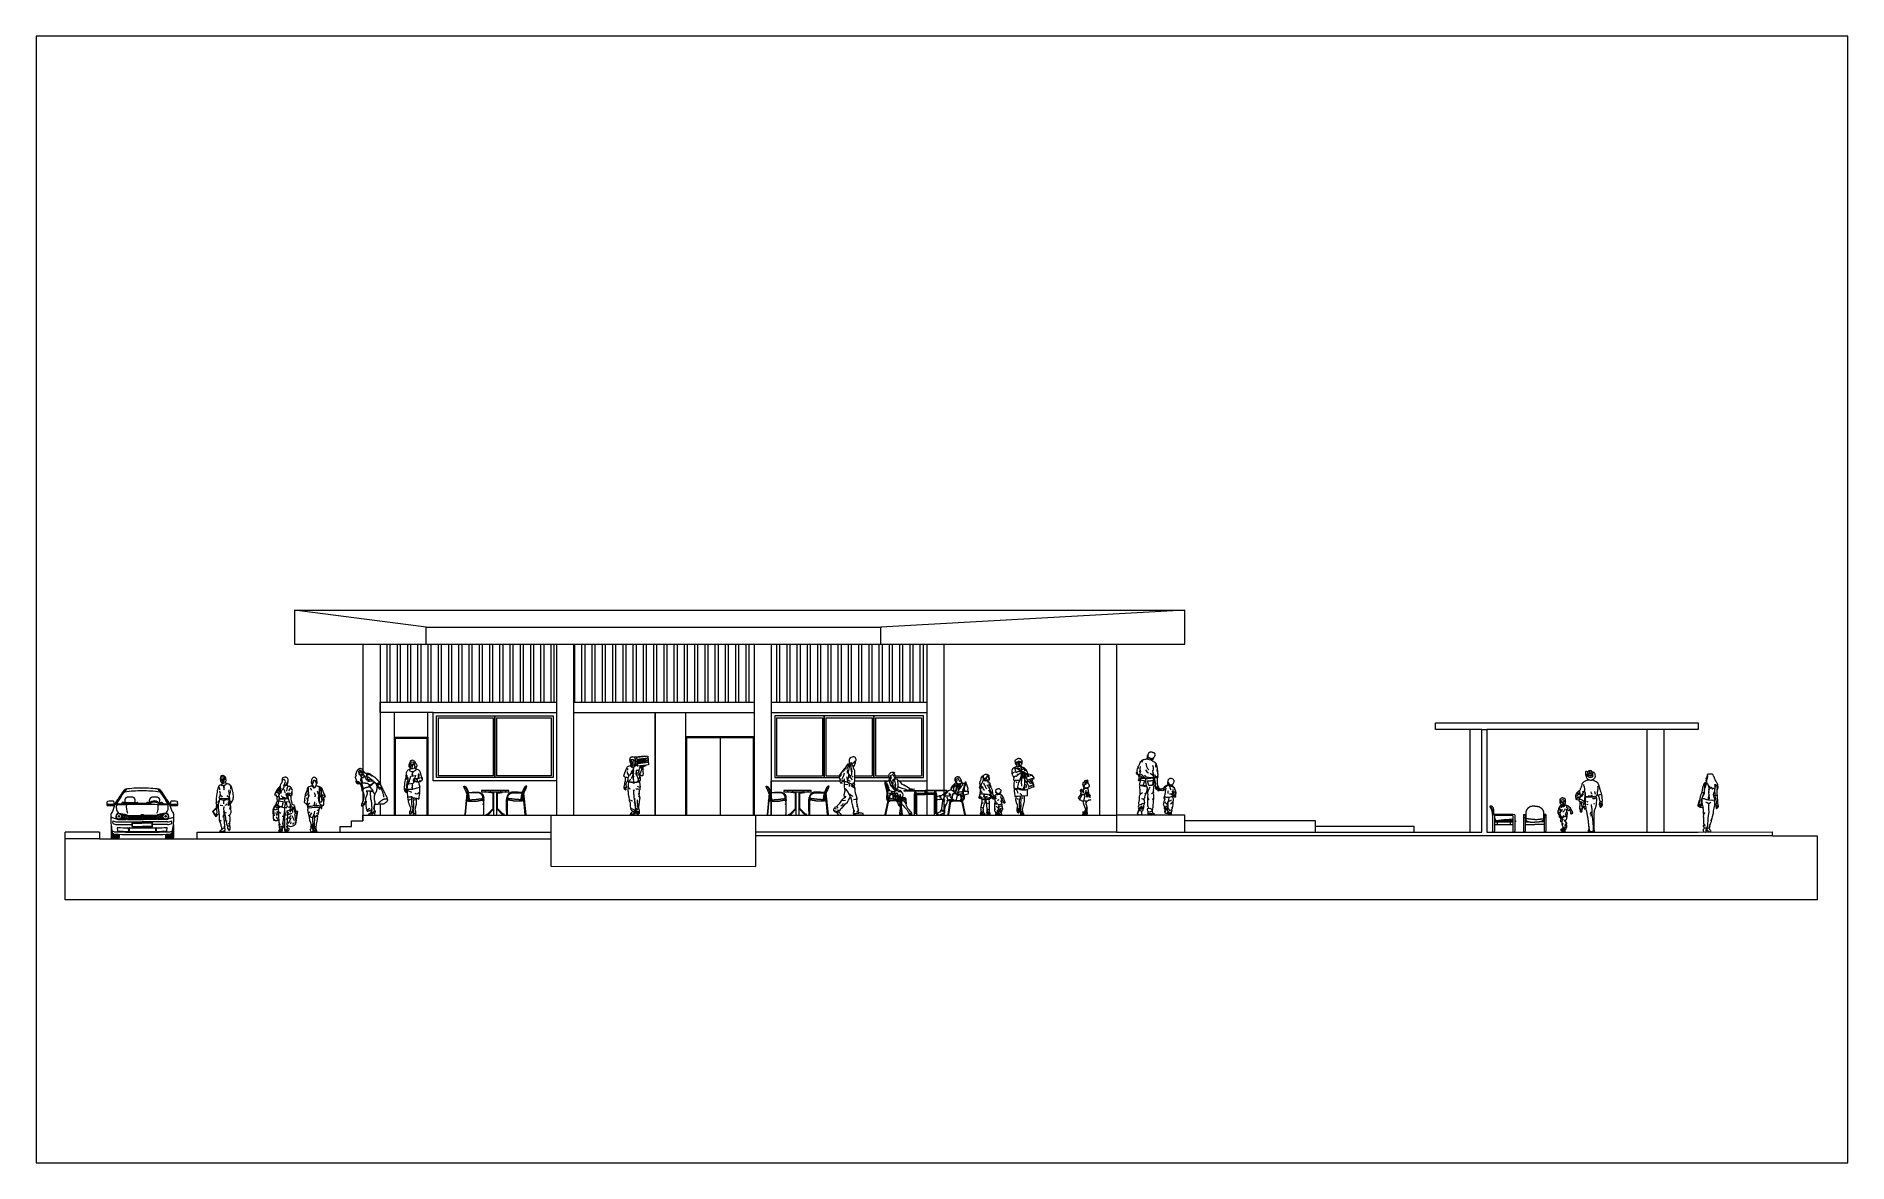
# Paper-space layout 'Presentación1 (2)' of a CAD drawing. Header units: metres. Extents: x -6 to 418, y 3 to 267.
# The model-space entities are those that its viewports show. They can reach past a viewport. Long polylines and large blocks are cut down to what shows.
import ezdxf

# ---------------------------------------------------------------- set-up
doc = ezdxf.new("R2010")
doc.units = ezdxf.units.M
doc.layers.get('0').update_dxf_attribs({"color": 200})
for name, color, linetype, lineweight in [('corte1', 211, 'Continuous', 20), ('corte2', 213, 'Continuous', 9), ('corte3', 215, 'Continuous', 5), ('Personas', 3, 'Continuous', 0), ('trazo', 7, 'Continuous', 18)]:
    doc.layers.add(name, color=color, linetype=linetype, lineweight=lineweight)

# ---------------------------------------------------------------- blocks, each defined once
blk = doc.blocks.new('A$C1527023B')
for p, q in [((0.281, 0.541), (0.281, 0.544)), ((0.281, 0.544), (0.322, 0.544)), ((0.322, 0.541), (0.281, 0.541)), ((0.322, 0.544), (0.322, 0.541))]:
    blk.add_line(p, q)
for points in [[(0.269, 0.977), (0.265, 0.987), (0.263, 0.993), (0.26, 0.998), (0.254, 0.998), (0.245, 0.999), (0.234, 1), (0.224, 0.999), (0.221, 0.999), (0.214, 0.995), (0.211, 0.989), (0.207, 0.979), (0.197, 0.981), (0.187, 0.984), (0.179, 0.986), (0.171, 0.984), (0.165, 0.981), (0.162, 0.972), (0.161, 0.962), (0.161, 0.949), (0.164, 0.936), (0.168, 0.921), (0.173, 0.901), (0.178, 0.889), (0.186, 0.878), (0.193, 0.87), (0.203, 0.861), (0.218, 0.855), (0.231, 0.851), (0.246, 0.847), (0.26, 0.847), (0.268, 0.849), (0.274, 0.85)], [(0.269, 0.977), (0.275, 0.964), (0.279, 0.953), (0.28, 0.943), (0.281, 0.929), (0.28, 0.913), (0.28, 0.905), (0.276, 0.899), (0.27, 0.894), (0.263, 0.891), (0.254, 0.889), (0.241, 0.889), (0.23, 0.89), (0.22, 0.895), (0.211, 0.899), (0.197, 0.911), (0.193, 0.916), (0.188, 0.911), (0.183, 0.906), (0.179, 0.908), (0.183, 0.914), (0.19, 0.92), (0.187, 0.927), (0.184, 0.929), (0.18, 0.931), (0.178, 0.929), (0.176, 0.928), (0.176, 0.926), (0.177, 0.923), (0.176, 0.922), (0.175, 0.925), (0.174, 0.927), (0.176, 0.932), (0.181, 0.933), (0.185, 0.933), (0.19, 0.931), (0.191, 0.932), (0.193, 0.939), (0.203, 0.965), (0.206, 0.978), (0.207, 0.979)], [(0.191, 0.932), (0.194, 0.923), (0.199, 0.916), (0.207, 0.907), (0.212, 0.903), (0.219, 0.9), (0.227, 0.896), (0.236, 0.894), (0.242, 0.893), (0.251, 0.893), (0.261, 0.894), (0.269, 0.899), (0.275, 0.904), (0.278, 0.908), (0.28, 0.912)], [(0.201, 0.936), (0.21, 0.935), (0.215, 0.922), (0.229, 0.927), (0.241, 0.914), (0.253, 0.924), (0.264, 0.918), (0.273, 0.928), (0.277, 0.926)], [(0.202, 0.965), (0.205, 0.955), (0.207, 0.949), (0.21, 0.946), (0.214, 0.945), (0.218, 0.945), (0.223, 0.945), (0.226, 0.948)], [(0.219, 0.994), (0.225, 0.987), (0.227, 0.976), (0.229, 0.968), (0.229, 0.962), (0.229, 0.956), (0.227, 0.951)], [(0.229, 0.997), (0.234, 0.975), (0.237, 0.961), (0.238, 0.955), (0.241, 0.951)], [(0.241, 0.951), (0.247, 0.948), (0.253, 0.947), (0.259, 0.946), (0.262, 0.947), (0.265, 0.949)], [(0.265, 0.971), (0.259, 0.99)], [(0.265, 0.971), (0.267, 0.963), (0.267, 0.958), (0.267, 0.952), (0.265, 0.949)], [(0.291, 0.019), (0.299, 0.021), (0.305, 0.03), (0.307, 0.035), (0.307, 0.07), (0.306, 0.15), (0.306, 0.191), (0.307, 0.224), (0.307, 0.235), (0.306, 0.246), (0.307, 0.265), (0.307, 0.276), (0.306, 0.289), (0.305, 0.298), (0.303, 0.301), (0.306, 0.306), (0.305, 0.313), (0.305, 0.316), (0.305, 0.319), (0.308, 0.324), (0.309, 0.331), (0.309, 0.336), (0.311, 0.342), (0.312, 0.351), (0.312, 0.357), (0.314, 0.36), (0.317, 0.366), (0.321, 0.378), (0.327, 0.392), (0.329, 0.403), (0.336, 0.422), (0.339, 0.43), (0.341, 0.436), (0.341, 0.446), (0.341, 0.455), (0.341, 0.465), (0.344, 0.473), (0.343, 0.476), (0.343, 0.482), (0.344, 0.488), (0.346, 0.509), (0.346, 0.521), (0.346, 0.533), (0.345, 0.55), (0.341, 0.558), (0.339, 0.562), (0.339, 0.568), (0.339, 0.585), (0.347, 0.594), (0.351, 0.602), (0.355, 0.609), (0.357, 0.612), (0.367, 0.592), (0.383, 0.571), (0.385, 0.559), (0.386, 0.544), (0.387, 0.538), (0.389, 0.527), (0.393, 0.518), (0.396, 0.512), (0.394, 0.505), (0.39, 0.477), (0.406, 0.472), (0.42, 0.472), (0.434, 0.474), (0.434, 0.489), (0.435, 0.497), (0.441, 0.512), (0.441, 0.523), (0.441, 0.531), (0.437, 0.541), (0.435, 0.556), (0.435, 0.565), (0.432, 0.582), (0.428, 0.602), (0.425, 0.617), (0.422, 0.633), (0.415, 0.653), (0.41, 0.673), (0.406, 0.678), (0.404, 0.686), (0.4, 0.695), (0.396, 0.71), (0.396, 0.72), (0.391, 0.733), (0.386, 0.75), (0.379, 0.77), (0.375, 0.774), (0.368, 0.792), (0.364, 0.802), (0.351, 0.809), (0.336, 0.818), (0.317, 0.83), (0.305, 0.836), (0.29, 0.843), (0.284, 0.847), (0.28, 0.848), (0.274, 0.85), (0.284, 0.855), (0.296, 0.861), (0.306, 0.87), (0.314, 0.882), (0.321, 0.894), (0.324, 0.91), (0.323, 0.929), (0.321, 0.943), (0.315, 0.954), (0.312, 0.96), (0.303, 0.968), (0.296, 0.972), (0.288, 0.976), (0.282, 0.976), (0.272, 0.977), (0.269, 0.977)], [(0.201, 0.847), (0.19, 0.843), (0.18, 0.839), (0.171, 0.835), (0.163, 0.83), (0.157, 0.826), (0.138, 0.818), (0.131, 0.813), (0.124, 0.807), (0.118, 0.802), (0.111, 0.793), (0.107, 0.785), (0.106, 0.777), (0.102, 0.766), (0.096, 0.748), (0.092, 0.733), (0.085, 0.72), (0.08, 0.709), (0.078, 0.703), (0.078, 0.695), (0.077, 0.685), (0.072, 0.682), (0.069, 0.679), (0.066, 0.674), (0.061, 0.671), (0.05, 0.665), (0.042, 0.658), (0.038, 0.653), (0.033, 0.648), (0.027, 0.642), (0.021, 0.637), (0.016, 0.632), (0.011, 0.621), (0.008, 0.612), (0.006, 0.602), (0.002, 0.593), (0, 0.585), (0, 0.575), (0.002, 0.568), (0.004, 0.562), (0.006, 0.559), (0.005, 0.553), (0.004, 0.548), (0.006, 0.541), (0.008, 0.535), (0.011, 0.533), (0.024, 0.53), (0.044, 0.527), (0.059, 0.525), (0.056, 0.508), (0.061, 0.505), (0.068, 0.5), (0.076, 0.498), (0.077, 0.498), (0.073, 0.484), (0.072, 0.473), (0.071, 0.463), (0.07, 0.447), (0.069, 0.427), (0.068, 0.412), (0.067, 0.391), (0.069, 0.374), (0.069, 0.37), (0.076, 0.36), (0.076, 0.354), (0.076, 0.333), (0.081, 0.33), (0.09, 0.329), (0.099, 0.329), (0.106, 0.331), (0.108, 0.334), (0.106, 0.337), (0.104, 0.341), (0.104, 0.349), (0.107, 0.358), (0.108, 0.362), (0.109, 0.365), (0.11, 0.369), (0.113, 0.377), (0.115, 0.388), (0.115, 0.396), (0.116, 0.408), (0.12, 0.406), (0.131, 0.404), (0.136, 0.402), (0.14, 0.401), (0.141, 0.397), (0.141, 0.391), (0.142, 0.381), (0.144, 0.378), (0.152, 0.379), (0.155, 0.38), (0.161, 0.381), (0.164, 0.382), (0.165, 0.384), (0.166, 0.387), (0.168, 0.387), (0.169, 0.382), (0.169, 0.374), (0.171, 0.365), (0.175, 0.354), (0.181, 0.341), (0.181, 0.332), (0.183, 0.319), (0.184, 0.308), (0.185, 0.299), (0.191, 0.272), (0.193, 0.264), (0.194, 0.257), (0.194, 0.25), (0.197, 0.239), (0.199, 0.234), (0.199, 0.226), (0.202, 0.204), (0.205, 0.187), (0.205, 0.178), (0.206, 0.17), (0.207, 0.161), (0.209, 0.151), (0.21, 0.132), (0.212, 0.119), (0.212, 0.108), (0.212, 0.096), (0.216, 0.089), (0.22, 0.085), (0.221, 0.083), (0.221, 0.08), (0.218, 0.077), (0.216, 0.076), (0.216, 0.072), (0.217, 0.069), (0.219, 0.058), (0.222, 0.051), (0.222, 0.047), (0.221, 0.042), (0.221, 0.038), (0.22, 0.036), (0.218, 0.035), (0.215, 0.035), (0.211, 0.033), (0.208, 0.03), (0.208, 0.026), (0.206, 0.021), (0.206, 0.016), (0.208, 0.01), (0.208, 0.004), (0.209, 0.001), (0.212, 0), (0.227, 0), (0.241, 0.005), (0.252, 0.005), (0.252, 0), (0.277, 0)], [(0.048, 0.628), (0.022, 0.587), (0.007, 0.58)], [(0.02, 0.629), (0.06, 0.639)], [(0.066, 0.622), (0.055, 0.598)], [(0.093, 0.59), (0.085, 0.574), (0.078, 0.566), (0.073, 0.553), (0.068, 0.54), (0.062, 0.53), (0.059, 0.525)], [(0.063, 0.672), (0.064, 0.662), (0.065, 0.657), (0.065, 0.656), (0.064, 0.65), (0.061, 0.647), (0.062, 0.64), (0.065, 0.634), (0.067, 0.628), (0.068, 0.621), (0.07, 0.616), (0.072, 0.614), (0.074, 0.611), (0.077, 0.605), (0.079, 0.599), (0.08, 0.59), (0.084, 0.586), (0.091, 0.588), (0.1, 0.596), (0.108, 0.609), (0.119, 0.625), (0.132, 0.643), (0.138, 0.65), (0.145, 0.657)], [(0.062, 0.64), (0.071, 0.635), (0.076, 0.635), (0.083, 0.637)], [(0.124, 0.621), (0.098, 0.58)], [(0.149, 0.669), (0.141, 0.663), (0.121, 0.657), (0.112, 0.651)], [(0.166, 0.42), (0.166, 0.441), (0.164, 0.455), (0.164, 0.477), (0.164, 0.493), (0.165, 0.519), (0.169, 0.573), (0.165, 0.594), (0.164, 0.611), (0.162, 0.623), (0.161, 0.635), (0.157, 0.646), (0.153, 0.653), (0.153, 0.659), (0.154, 0.672), (0.154, 0.687), (0.153, 0.695), (0.151, 0.711), (0.146, 0.732), (0.141, 0.746), (0.139, 0.76), (0.135, 0.775)], [(0.15, 0.634), (0.15, 0.6), (0.152, 0.588), (0.152, 0.57), (0.149, 0.556), (0.148, 0.54), (0.145, 0.526), (0.142, 0.513), (0.141, 0.499)], [(0.194, 0.869), (0.194, 0.86), (0.196, 0.856), (0.199, 0.851), (0.201, 0.847), (0.203, 0.853), (0.205, 0.86)], [(0.201, 0.847), (0.214, 0.848), (0.224, 0.849), (0.234, 0.85)], [(0.207, 0.592), (0.217, 0.591), (0.224, 0.589), (0.226, 0.586)], [(0.249, 0.656), (0.255, 0.633), (0.264, 0.624), (0.268, 0.618)], [(0.284, 0.583), (0.273, 0.585), (0.269, 0.587), (0.265, 0.588), (0.259, 0.591), (0.252, 0.593)], [(0.311, 0.661), (0.313, 0.633), (0.318, 0.626), (0.322, 0.618)], [(0.357, 0.612), (0.358, 0.635), (0.358, 0.646), (0.36, 0.659), (0.362, 0.668), (0.365, 0.676), (0.366, 0.688), (0.367, 0.706), (0.368, 0.714), (0.367, 0.732)], [(0.367, 0.732), (0.366, 0.745)], [(0.378, 0.6), (0.386, 0.607), (0.396, 0.613), (0.405, 0.614)], [(0.004, 0.549), (0.017, 0.555), (0.031, 0.561), (0.048, 0.567), (0.062, 0.574), (0.067, 0.584)], [(0.008, 0.534), (0.016, 0.545), (0.03, 0.551), (0.048, 0.557), (0.061, 0.557), (0.074, 0.555)], [(0.067, 0.538), (0.093, 0.53), (0.115, 0.518), (0.135, 0.501), (0.14, 0.494), (0.138, 0.472), (0.135, 0.461), (0.132, 0.442), (0.128, 0.435)], [(0.07, 0.368), (0.081, 0.372), (0.084, 0.375), (0.088, 0.378), (0.095, 0.378), (0.102, 0.376), (0.111, 0.372)], [(0.077, 0.498), (0.093, 0.494), (0.104, 0.49), (0.111, 0.483), (0.122, 0.478), (0.125, 0.474)], [(0.094, 0.478), (0.104, 0.404)], [(0.133, 0.414), (0.128, 0.419), (0.124, 0.426)], [(0.14, 0.401), (0.134, 0.41), (0.133, 0.414), (0.144, 0.416), (0.163, 0.42), (0.166, 0.42), (0.166, 0.42), (0.169, 0.405), (0.168, 0.386)], [(0.157, 0.46), (0.151, 0.452)], [(0.168, 0.579), (0.177, 0.58), (0.188, 0.58), (0.191, 0.58), (0.198, 0.58), (0.204, 0.581), (0.212, 0.581), (0.222, 0.581), (0.236, 0.58), (0.242, 0.578), (0.248, 0.579), (0.254, 0.581), (0.263, 0.581), (0.275, 0.582), (0.291, 0.581), (0.308, 0.582), (0.321, 0.581), (0.33, 0.582), (0.339, 0.582)], [(0.169, 0.573), (0.187, 0.575), (0.213, 0.575), (0.258, 0.572), (0.276, 0.571), (0.304, 0.571), (0.33, 0.571), (0.339, 0.57)], [(0.181, 0.504), (0.202, 0.491)], [(0.182, 0.452), (0.197, 0.451), (0.208, 0.452)], [(0.258, 0.327), (0.236, 0.287)], [(0.291, 0.091), (0.287, 0.137), (0.286, 0.166), (0.282, 0.186), (0.281, 0.207), (0.278, 0.255), (0.272, 0.284), (0.272, 0.305), (0.271, 0.338), (0.271, 0.361), (0.265, 0.409), (0.263, 0.429), (0.261, 0.449)], [(0.3, 0.468), (0.304, 0.454)], [(0.393, 0.476), (0.39, 0.469), (0.388, 0.461), (0.387, 0.453), (0.387, 0.447), (0.39, 0.443), (0.392, 0.439), (0.394, 0.432), (0.396, 0.427), (0.397, 0.424), (0.398, 0.42), (0.398, 0.416), (0.398, 0.413), (0.401, 0.411), (0.402, 0.408), (0.404, 0.406), (0.405, 0.404), (0.408, 0.404), (0.411, 0.404), (0.416, 0.41), (0.419, 0.412), (0.422, 0.412), (0.424, 0.413), (0.426, 0.416), (0.426, 0.418), (0.428, 0.42), (0.431, 0.424), (0.432, 0.426), (0.434, 0.429), (0.435, 0.432), (0.437, 0.437), (0.439, 0.441), (0.44, 0.444), (0.44, 0.448), (0.439, 0.454), (0.435, 0.457), (0.435, 0.461), (0.434, 0.464), (0.433, 0.468), (0.431, 0.47), (0.43, 0.473)], [(0.392, 0.449), (0.397, 0.445), (0.402, 0.442), (0.402, 0.442), (0.405, 0.437), (0.407, 0.435)], [(0.393, 0.499), (0.401, 0.496), (0.41, 0.495), (0.421, 0.495), (0.425, 0.495), (0.431, 0.495), (0.435, 0.496)], [(0.406, 0.411), (0.405, 0.413), (0.402, 0.416), (0.401, 0.418), (0.401, 0.418), (0.406, 0.422), (0.412, 0.419), (0.42, 0.417), (0.426, 0.417)], [(0.407, 0.421), (0.402, 0.425), (0.402, 0.428), (0.402, 0.43), (0.404, 0.432), (0.407, 0.433), (0.408, 0.433), (0.413, 0.431), (0.416, 0.428), (0.419, 0.427), (0.425, 0.428)], [(0.402, 0.409), (0.404, 0.411), (0.406, 0.411), (0.411, 0.41), (0.412, 0.409), (0.415, 0.408)], [(0.405, 0.467), (0.409, 0.462), (0.415, 0.458), (0.418, 0.456), (0.421, 0.452), (0.424, 0.449), (0.43, 0.448), (0.433, 0.449)], [(0.409, 0.455), (0.41, 0.449), (0.409, 0.444), (0.408, 0.44)], [(0.432, 0.427), (0.425, 0.428), (0.42, 0.429), (0.415, 0.433), (0.411, 0.436), (0.411, 0.439), (0.411, 0.439), (0.415, 0.441), (0.421, 0.439), (0.424, 0.437), (0.426, 0.437), (0.426, 0.437), (0.427, 0.439), (0.427, 0.442), (0.43, 0.443)], [(0.427, 0.447), (0.423, 0.446), (0.42, 0.445), (0.418, 0.443)], [(0.208, 0.007), (0.214, 0.006), (0.22, 0.006), (0.228, 0.006), (0.235, 0.006), (0.255, 0.006), (0.262, 0.006), (0.27, 0.006), (0.278, 0.006)], [(0.219, 0.035), (0.221, 0.03), (0.223, 0.026), (0.227, 0.023), (0.234, 0.019), (0.238, 0.017), (0.242, 0.014), (0.247, 0.012), (0.254, 0.011), (0.262, 0.01), (0.27, 0.01), (0.274, 0.01), (0.28, 0.01)], [(0.258, 0.289), (0.248, 0.257)], [(0.277, 0), (0.277, 0.003), (0.283, 0.016), (0.286, 0.028), (0.291, 0.038), (0.292, 0.047), (0.293, 0.056), (0.293, 0.069), (0.292, 0.085), (0.291, 0.091)], [(0.306, 0.008), (0.306, 0), (0.293, 0), (0.278, 0)], [(0.278, 0), (0.278, 0.005)], [(0.306, 0.034), (0.307, 0.021), (0.306, 0.008), (0.301, 0.007), (0.295, 0.007), (0.291, 0.007), (0.279, 0.009)], [(0.291, 0.019), (0.287, 0.02), (0.284, 0.02)]]:
    blk.add_lwpolyline(points)
blk = doc.blocks.new('A$C4F8E5C18')
for p, q in [((0.138, 0.519), (0.082, 0.497)), ((0.082, 0.497), (0.082, 0.028)), ((0.137, 0.476), (0.137, 0.028)), ((0.137, 0.305), (0.678, 0.305)), ((0.137, 0.219), (0.678, 0.219)), ((0.671, 0.519), (0.138, 0.519)), ((0.668, 0.486), (0.147, 0.486)), ((0.214, 0.305), (0.214, 0.219)), ((0.601, 0.305), (0.601, 0.219)), ((0.61, 0.339), (0.61, 0.305)), ((0.619, 0.339), (0.619, 0.305)), ((0.664, 0.486), (0.664, 0.486)), ((0.733, 0.506), (0.671, 0.519)), ((0.678, 0.476), (0.678, 0.028)), ((0.733, 0.506), (0.733, 0.028))]:
    blk.add_line(p, q)
for points in [[(0.121, 0.512), (0.121, 0.546), (0.121, 0.575), (0.121, 0.598), (0.12, 0.617), (0.119, 0.633), (0.118, 0.646), (0.117, 0.657), (0.115, 0.666), (0.114, 0.674), (0.112, 0.681), (0.111, 0.687), (0.109, 0.693), (0.108, 0.698), (0.106, 0.702), (0.105, 0.706), (0.103, 0.71), (0.101, 0.714), (0.1, 0.718), (0.098, 0.721), (0.096, 0.724), (0.094, 0.728), (0.091, 0.731), (0.089, 0.734), (0.086, 0.737), (0.082, 0.74), (0.079, 0.743), (0.075, 0.746), (0.071, 0.749), (0.067, 0.752), (0.062, 0.754), (0.058, 0.756), (0.053, 0.758), (0.049, 0.759), (0.044, 0.759), (0.04, 0.76), (0.035, 0.76), (0.031, 0.759), (0.027, 0.759), (0.024, 0.758), (0.021, 0.758), (0.018, 0.757), (0.015, 0.756), (0.013, 0.756), (0.011, 0.755), (0.01, 0.754), (0.008, 0.754), (0.007, 0.753), (0.006, 0.752), (0.005, 0.751), (0.004, 0.751), (0.003, 0.75), (0.003, 0.749), (0.002, 0.748), (0.001, 0.747), (0.001, 0.746), (0.001, 0.745), (0, 0.743), (0, 0.742), (0, 0.741), (0, 0.74), (0, 0.739), (0.001, 0.737), (0.001, 0.736), (0.002, 0.734), (0.003, 0.733), (0.004, 0.731), (0.006, 0.73), (0.007, 0.728), (0.009, 0.726), (0.011, 0.724), (0.013, 0.722), (0.015, 0.719), (0.017, 0.717), (0.019, 0.714), (0.021, 0.711), (0.023, 0.708), (0.025, 0.704), (0.027, 0.701), (0.029, 0.698), (0.031, 0.695), (0.032, 0.692), (0.034, 0.689), (0.036, 0.686), (0.038, 0.683), (0.04, 0.679), (0.042, 0.676), (0.043, 0.673), (0.045, 0.669), (0.047, 0.665), (0.049, 0.66), (0.051, 0.655), (0.053, 0.65), (0.055, 0.643), (0.057, 0.636), (0.059, 0.627), (0.061, 0.617), (0.063, 0.606), (0.065, 0.594), (0.067, 0.58), (0.069, 0.566), (0.072, 0.55), (0.075, 0.533), (0.079, 0.516), (0.083, 0.497)], [(0.082, 0.497), (0.084, 0.509), (0.086, 0.523), (0.086, 0.538), (0.086, 0.553), (0.085, 0.569), (0.084, 0.584), (0.083, 0.598), (0.082, 0.611), (0.08, 0.622), (0.079, 0.631), (0.078, 0.639), (0.076, 0.646), (0.075, 0.652), (0.074, 0.657), (0.072, 0.662), (0.071, 0.667), (0.069, 0.671), (0.068, 0.676), (0.066, 0.68), (0.065, 0.684), (0.063, 0.688), (0.061, 0.692), (0.06, 0.695), (0.058, 0.698), (0.057, 0.701), (0.055, 0.704), (0.054, 0.706), (0.052, 0.708), (0.051, 0.71), (0.049, 0.713), (0.047, 0.715), (0.045, 0.717), (0.043, 0.719), (0.04, 0.722), (0.037, 0.724), (0.034, 0.726), (0.03, 0.728), (0.025, 0.73), (0.019, 0.731), (0.012, 0.731)], [(0.137, 0.439), (0.14, 0.427), (0.143, 0.416), (0.146, 0.407), (0.148, 0.399), (0.15, 0.391), (0.153, 0.384), (0.155, 0.378), (0.158, 0.372), (0.161, 0.367), (0.164, 0.363), (0.167, 0.359), (0.17, 0.355), (0.173, 0.352), (0.176, 0.349), (0.18, 0.347), (0.183, 0.345), (0.186, 0.343), (0.19, 0.341), (0.193, 0.34), (0.197, 0.34), (0.201, 0.339), (0.206, 0.339), (0.212, 0.339), (0.219, 0.339), (0.226, 0.34), (0.235, 0.34), (0.245, 0.341), (0.255, 0.343), (0.266, 0.344), (0.278, 0.345), (0.29, 0.347), (0.303, 0.349), (0.316, 0.35), (0.329, 0.352), (0.342, 0.354), (0.355, 0.356), (0.368, 0.357), (0.381, 0.359), (0.393, 0.36), (0.404, 0.361), (0.415, 0.363), (0.425, 0.364), (0.435, 0.364), (0.444, 0.365), (0.453, 0.366), (0.461, 0.366), (0.469, 0.367), (0.477, 0.367), (0.485, 0.368), (0.493, 0.368), (0.501, 0.369), (0.509, 0.369), (0.516, 0.37), (0.524, 0.37), (0.531, 0.371), (0.538, 0.371), (0.545, 0.372), (0.551, 0.372), (0.558, 0.373), (0.564, 0.373), (0.57, 0.374), (0.576, 0.374), (0.582, 0.375), (0.588, 0.375), (0.593, 0.375), (0.599, 0.376), (0.605, 0.376), (0.61, 0.376), (0.616, 0.377), (0.621, 0.377), (0.626, 0.377), (0.632, 0.377), (0.637, 0.377), (0.643, 0.377), (0.649, 0.377), (0.654, 0.377), (0.66, 0.377), (0.666, 0.376), (0.672, 0.375), (0.678, 0.374)], [(0.137, 0.326), (0.146, 0.322), (0.154, 0.318), (0.162, 0.315), (0.171, 0.313), (0.179, 0.311), (0.188, 0.309), (0.196, 0.308), (0.205, 0.307), (0.213, 0.307), (0.222, 0.307), (0.23, 0.307), (0.238, 0.307), (0.247, 0.308), (0.255, 0.308), (0.263, 0.309), (0.271, 0.31), (0.279, 0.311), (0.286, 0.311), (0.294, 0.312), (0.302, 0.313), (0.311, 0.314), (0.319, 0.315), (0.328, 0.316), (0.337, 0.317), (0.347, 0.318), (0.358, 0.319), (0.368, 0.321), (0.38, 0.322), (0.391, 0.323), (0.402, 0.324), (0.413, 0.326), (0.424, 0.327), (0.435, 0.328), (0.446, 0.329), (0.456, 0.33), (0.466, 0.331), (0.476, 0.332), (0.486, 0.333), (0.495, 0.333), (0.503, 0.334), (0.511, 0.335), (0.519, 0.335), (0.527, 0.335), (0.534, 0.336), (0.541, 0.336), (0.547, 0.336), (0.554, 0.337), (0.561, 0.337), (0.567, 0.337), (0.574, 0.337), (0.58, 0.338), (0.587, 0.338), (0.593, 0.338), (0.6, 0.338), (0.607, 0.338), (0.615, 0.339), (0.622, 0.339), (0.63, 0.339), (0.638, 0.339), (0.646, 0.338), (0.654, 0.338), (0.662, 0.337), (0.67, 0.336), (0.678, 0.334)], [(0.733, 0.35), (0.739, 0.345), (0.744, 0.341), (0.747, 0.336), (0.75, 0.332), (0.752, 0.328), (0.754, 0.325), (0.755, 0.321), (0.755, 0.319), (0.756, 0.316), (0.756, 0.314), (0.756, 0.312), (0.756, 0.31), (0.756, 0.309), (0.756, 0.307), (0.756, 0.306), (0.755, 0.305), (0.755, 0.304), (0.755, 0.302), (0.754, 0.301), (0.754, 0.3), (0.754, 0.3), (0.753, 0.299), (0.753, 0.298), (0.752, 0.297), (0.752, 0.297), (0.751, 0.297), (0.75, 0.297), (0.748, 0.297), (0.746, 0.297), (0.743, 0.298), (0.739, 0.299), (0.733, 0.3)]]:
    blk.add_lwpolyline(points)
for centre, radius, start, end in [((0.11, 0.028), 0.0276, 180, 0), ((0.147, 0.476), 0.01, 90, 180), ((0.668, 0.476), 0.01, 0, 90), ((0.706, 0.028), 0.0275, 180, 0)]:
    blk.add_arc(centre, radius, start, end)
blk = doc.blocks.new('A$C0E240A34')
for p, q in [((0, 0.519), (0, 0.024)), ((0, 0.519), (0.048, 0.519)), ((0, 0.43), (0.048, 0.43)), ((0.048, 0.519), (0.048, 0.024)), ((0.048, 0.305), (0.147, 0.305)), ((0.048, 0.219), (0.328, 0.219)), ((0.609, 0.219), (0.328, 0.219)), ((0.609, 0.305), (0.509, 0.305)), ((0.656, 0.519), (0.609, 0.519)), ((0.609, 0.519), (0.609, 0.024)), ((0.656, 0.43), (0.609, 0.43)), ((0.656, 0.519), (0.656, 0.024))]:
    blk.add_line(p, q)
for points in [[(0.328, 0.761), (0.301, 0.759), (0.278, 0.758), (0.259, 0.756), (0.244, 0.754), (0.232, 0.752), (0.222, 0.75), (0.214, 0.748), (0.207, 0.745), (0.2, 0.743), (0.194, 0.741), (0.189, 0.738), (0.183, 0.736), (0.178, 0.733), (0.174, 0.73), (0.169, 0.727), (0.164, 0.724), (0.159, 0.72), (0.154, 0.717), (0.149, 0.713), (0.145, 0.709), (0.14, 0.706), (0.135, 0.702), (0.131, 0.698), (0.127, 0.694), (0.123, 0.69), (0.119, 0.686), (0.116, 0.682), (0.113, 0.679), (0.11, 0.675), (0.107, 0.672), (0.105, 0.668), (0.102, 0.665), (0.1, 0.662), (0.098, 0.659), (0.097, 0.656), (0.095, 0.654), (0.093, 0.651), (0.092, 0.648), (0.09, 0.645), (0.089, 0.642), (0.087, 0.638), (0.085, 0.635), (0.084, 0.631), (0.082, 0.627), (0.081, 0.623), (0.079, 0.619), (0.078, 0.616), (0.077, 0.612), (0.076, 0.608), (0.075, 0.604), (0.074, 0.6), (0.073, 0.596), (0.073, 0.591), (0.072, 0.585), (0.072, 0.578), (0.072, 0.57), (0.072, 0.561), (0.072, 0.55), (0.072, 0.538), (0.072, 0.526), (0.072, 0.512), (0.072, 0.497), (0.072, 0.481), (0.072, 0.464)], [(0.328, 0.761), (0.356, 0.759), (0.379, 0.758), (0.397, 0.756), (0.412, 0.754), (0.425, 0.752), (0.435, 0.75), (0.443, 0.748), (0.45, 0.745), (0.456, 0.743), (0.462, 0.741), (0.468, 0.738), (0.473, 0.736), (0.478, 0.733), (0.483, 0.73), (0.488, 0.727), (0.492, 0.724), (0.497, 0.72), (0.502, 0.717), (0.507, 0.713), (0.512, 0.709), (0.517, 0.706), (0.521, 0.702), (0.526, 0.698), (0.53, 0.694), (0.534, 0.69), (0.537, 0.686), (0.541, 0.682), (0.544, 0.679), (0.547, 0.675), (0.549, 0.672), (0.552, 0.668), (0.554, 0.665), (0.556, 0.662), (0.558, 0.659), (0.56, 0.656), (0.562, 0.654), (0.563, 0.651), (0.565, 0.648), (0.566, 0.645), (0.568, 0.642), (0.569, 0.638), (0.571, 0.635), (0.573, 0.631), (0.574, 0.627), (0.576, 0.623), (0.577, 0.619), (0.578, 0.616), (0.58, 0.612), (0.581, 0.608), (0.582, 0.604), (0.582, 0.6), (0.583, 0.596), (0.584, 0.591), (0.584, 0.585), (0.585, 0.578), (0.585, 0.57), (0.585, 0.561), (0.585, 0.55), (0.585, 0.538), (0.585, 0.526), (0.584, 0.512), (0.584, 0.497), (0.584, 0.481), (0.584, 0.464)], [(0.072, 0.464), (0.072, 0.357)], [(0.328, 0.371), (0.287, 0.372), (0.254, 0.373), (0.227, 0.374), (0.206, 0.376), (0.19, 0.377), (0.178, 0.379), (0.168, 0.381), (0.16, 0.382), (0.152, 0.384), (0.145, 0.386), (0.139, 0.387), (0.133, 0.388), (0.127, 0.389), (0.122, 0.39), (0.117, 0.391), (0.113, 0.392), (0.109, 0.392), (0.105, 0.392), (0.102, 0.392), (0.099, 0.392), (0.096, 0.392), (0.094, 0.392), (0.092, 0.391), (0.09, 0.391), (0.088, 0.39), (0.087, 0.389), (0.085, 0.389), (0.084, 0.388), (0.083, 0.387), (0.082, 0.386), (0.081, 0.385), (0.08, 0.384), (0.079, 0.383), (0.078, 0.382), (0.077, 0.381), (0.076, 0.38), (0.076, 0.379), (0.075, 0.377), (0.074, 0.375), (0.074, 0.373), (0.073, 0.371), (0.073, 0.369), (0.073, 0.366), (0.073, 0.364), (0.072, 0.361), (0.072, 0.358), (0.072, 0.356), (0.072, 0.354), (0.073, 0.352), (0.073, 0.35), (0.073, 0.348), (0.074, 0.347), (0.074, 0.345), (0.075, 0.344), (0.076, 0.342), (0.078, 0.34), (0.08, 0.338), (0.082, 0.336), (0.084, 0.334), (0.086, 0.332), (0.089, 0.33), (0.092, 0.328), (0.096, 0.325), (0.099, 0.323), (0.103, 0.321), (0.107, 0.319), (0.111, 0.317), (0.116, 0.315), (0.121, 0.313), (0.126, 0.311), (0.132, 0.309), (0.138, 0.307), (0.145, 0.306), (0.152, 0.304), (0.159, 0.302), (0.167, 0.3), (0.176, 0.299), (0.185, 0.297), (0.195, 0.296), (0.205, 0.294), (0.216, 0.293), (0.227, 0.291), (0.24, 0.29), (0.254, 0.289), (0.27, 0.288), (0.287, 0.288), (0.307, 0.287), (0.328, 0.287)], [(0.328, 0.371), (0.369, 0.372), (0.403, 0.373), (0.429, 0.374), (0.45, 0.376), (0.466, 0.377), (0.478, 0.379), (0.488, 0.381), (0.497, 0.382), (0.504, 0.384), (0.511, 0.386), (0.518, 0.387), (0.524, 0.388), (0.53, 0.389), (0.535, 0.39), (0.54, 0.391), (0.544, 0.392), (0.548, 0.392), (0.551, 0.392), (0.555, 0.392), (0.557, 0.392), (0.56, 0.392), (0.562, 0.392), (0.564, 0.391), (0.566, 0.391), (0.568, 0.39), (0.57, 0.389), (0.571, 0.389), (0.572, 0.388), (0.574, 0.387), (0.575, 0.386), (0.576, 0.385), (0.577, 0.384), (0.578, 0.383), (0.578, 0.382), (0.579, 0.381), (0.58, 0.38), (0.581, 0.379), (0.581, 0.377), (0.582, 0.375), (0.583, 0.373), (0.583, 0.371), (0.583, 0.369), (0.584, 0.366), (0.584, 0.364), (0.584, 0.361), (0.584, 0.358), (0.584, 0.356), (0.584, 0.354), (0.584, 0.352), (0.584, 0.35), (0.583, 0.348), (0.583, 0.347), (0.582, 0.345), (0.581, 0.344), (0.58, 0.342), (0.579, 0.34), (0.577, 0.338), (0.575, 0.336), (0.573, 0.334), (0.57, 0.332), (0.567, 0.33), (0.564, 0.328), (0.561, 0.325), (0.557, 0.323), (0.554, 0.321), (0.549, 0.319), (0.545, 0.317), (0.541, 0.315), (0.536, 0.313), (0.53, 0.311), (0.525, 0.309), (0.518, 0.307), (0.512, 0.306), (0.505, 0.304), (0.497, 0.302), (0.489, 0.3), (0.481, 0.299), (0.471, 0.297), (0.462, 0.296), (0.452, 0.294), (0.441, 0.293), (0.429, 0.291), (0.416, 0.29), (0.402, 0.289), (0.387, 0.288), (0.369, 0.288), (0.35, 0.287), (0.328, 0.287)], [(0.584, 0.464), (0.584, 0.357)]]:
    blk.add_lwpolyline(points)
for centre in [(0.024, 0.519), (0.024, 0.024), (0.632, 0.519), (0.632, 0.024)]:
    blk.add_arc(centre, 0.0239, 180, 0)
blk = doc.blocks.new('Pil401-l')
for p, q in [((-0.019, 0.015), (0.094, 0.56)), ((0, 0.01), (0.114, 0.557)), ((0.114, 0.557), (0.094, 0.56)), ((0.112, 0.564), (0.103, 0.564)), ((0.104, 0.564), (0.104, 0.562)), ((0.109, 0.562), (0.104, 0.562)), ((0.109, 0.564), (0.109, 0.562)), ((0.376, 0.395), (0.349, 0.594)), ((0.377, 0.405), (0.352, 0.595)), ((0.376, 0.471), (0.359, 0.596)), ((-0.02, 0.01), (-0.01, 0.01)), ((0, 0), (-0.02, 0)), ((0.001, 0.012), (-0.019, 0.015)), ((-0.018, 0.015), (-0.018, 0.012)), ((-0.018, 0.012), (-0.018, 0.01)), ((-0.018, 0.012), (-0.007, 0.01)), ((0, 0.01), (-0.01, 0.01)), ((0, 0.012), (0, 0.01)), ((0.003, 0), (0.003, 0)), ((0.129, 0.402), (0.082, 0.402)), ((0.369, 0.441), (0.115, 0.426)), ((0.372, 0.421), (0.116, 0.406)), ((0.372, 0.416), (0.129, 0.402)), ((0.376, 0.393), (0.391, 0.388)), ((0.38, 0.392), (0.378, 0.386)), ((0.383, 0.385), (0.378, 0.386)), ((0.385, 0.39), (0.383, 0.385)), ((0.422, 0.444), (0.391, 0.442)), ((0.427, 0.417), (0.391, 0.388)), ((0.416, 0.441), (0.407, 0.44)), ((0.47, 0.01), (0.414, 0.406)), ((0.45, 0.425), (0.432, 0.425)), ((0.49, 0.013), (0.432, 0.425)), ((0.458, 0.445), (0.454, 0.445)), ((0.47, 0.01), (0.49, 0.013)), ((0.471, 0), (0.492, 0)), ((0.472, 0.01), (0.482, 0.01)), ((0.492, 0), (0.472, 0)), ((0.492, 0.01), (0.482, 0.01)), ((0.489, 0.011), (0.483, 0.01)), ((0.489, 0.011), (0.489, 0.012)), ((0.489, 0.011), (0.489, 0.01)), ((0.492, 0), (0.492, 0))]:
    blk.add_line(p, q)
for centre, radius, start, end in [((-0.023, 0.96), 0.01, 0, 180), ((0.248, 0.966), 0.281, 181.1558, 201.8805), ((0.249, 0.966), 0.262, 181.1726, 202.1671), ((-0.907, 0.501), 0.964, 11.8506, 21.9356), ((-0.907, 0.501), 0.984, 11.8506, 21.9356), ((0.369, 0.497), 0.352, 163.0063, 179.7384), ((-0.159, 0.658), 0.2, 343.0063, 11.8506), ((0.369, 0.497), 0.332, 163.0063, 179.7384), ((-0.159, 0.658), 0.22, 343.0063, 11.8506), ((0.129, 0.553), 0.0358, 121.5877, 168.0563), ((0.104, 0.569), 0.00534, 141.4079, 263.3509), ((0.111, 0.568), 0.0121, 88.6738, 125.68), ((0.107, 0.563), 0.00256, 192.8865, 347.5257), ((0.326, 0.202), 0.438, 93.3502, 119.4895), ((0.11, 0.619), 0.0385, 272.3589, 299.3425), ((0.113, 0.568), 0.00417, 258.0333, 337.7457), ((0.154, 0.549), 0.041, 123.3762, 168.8781), ((0.265, 0.311), 0.306, 114.0284, 116.4248), ((0.326, 0.202), 0.428, 93.3502, 117.0283), ((0.326, 0.202), 0.431, 93.3502, 115.5369), ((0.305, 0.303), 0.336, 88.715, 90.7414), ((0.306, 0.521), 0.111, 86.882, 92.5649), ((0.306, 0.537), 0.0925, 86.428, 93.0143), ((0.309, 0.589), 0.05, 7.3863, 86.2271), ((0.309, 0.589), 0.05, 7.3863, 86.2271), ((0.309, 0.589), 0.043, 7.3863, 86.2271), ((0.309, 0.589), 0.04, 7.3863, 86.2271), ((0.309, 0.589), 0.04, 7.3863, 86.2271), ((-0.02, 0.005), 0.005, 90, 270), ((0, 0.005), 0.005, 270, 90), ((0.108, 0.497), 0.0913, 179.2714, 241.401), ((0.108, 0.497), 0.0713, 179.2714, 236.4431), ((0.108, 0.497), 0.0913, 254.0764, 275.0885), ((0.108, 0.497), 0.0713, 252.9043, 275.0885), ((0.43, 0.479), 0.0551, 188.7895, 219.6741), ((0.385, 0.396), 0.01, 187.6671, 198.1485), ((0.381, 0.386), 0.00256, 174.4671, 329.1063), ((0.401, 0.462), 0.0229, 234.1401, 285.4213), ((0.385, 0.396), 0.01, 301.0838, 305.1259), ((0.416, 0.426), 0.0153, 347.3281, 91.7509), ((-0.018, 10.359), 9.925, 272.5383, 272.7276), ((0.422, 0.425), 0.01, 305.1259, 347.3281), ((0.453, 0.264), 0.161, 92.2429, 92.3036), ((0.453, 0.264), 0.161, 72.9783, 91.3695), ((0.453, 0.264), 0.181, 72.9783, 88.5456), ((0.472, 0.005), 0.005, 90, 270), ((0.492, 0.005), 0.005, 270, 90), ((0.504, 0.428), 0.01, 252.9783, 72.9783)]:
    blk.add_arc(centre, radius, start, end)
blk = doc.blocks.new('mesas y sillas de cafeteria')
for p, q in [((49.548, -14.292), (49.549, -14.285)), ((49.565, -14.294), (49.566, -14.286)), ((50.077, -14.211), (50.077, -14.251)), ((50.222, -14.211), (50.222, -14.251)), ((50.337, -14.931), (50.337, -14.251)), ((50.417, -14.931), (50.417, -14.251)), ((50.532, -14.211), (50.532, -14.251)), ((50.677, -14.211), (50.677, -14.251)), ((51.188, -14.294), (51.188, -14.286)), ((51.206, -14.292), (51.205, -14.285)), ((49.488, -14.932), (49.506, -14.932)), ((50.027, -14.92), (50.044, -14.92)), ((50.027, -14.931), (50.044, -14.931)), ((50.337, -14.931), (50.417, -14.931)), ((50.727, -14.92), (50.71, -14.92)), ((50.727, -14.931), (50.71, -14.931)), ((51.266, -14.932), (51.248, -14.932))]:
    blk.add_line(p, q)
for points in [[(49.531, -14.275), (49.528, -14.266), (49.525, -14.257), (49.522, -14.25), (49.519, -14.242), (49.516, -14.236), (49.513, -14.229), (49.51, -14.222), (49.507, -14.216), (49.503, -14.209), (49.5, -14.203), (49.497, -14.196), (49.493, -14.19), (49.49, -14.183), (49.487, -14.177), (49.484, -14.171), (49.482, -14.166), (49.48, -14.161), (49.478, -14.157), (49.476, -14.153), (49.475, -14.149), (49.473, -14.146), (49.472, -14.142), (49.471, -14.139), (49.47, -14.136), (49.469, -14.133), (49.468, -14.13), (49.467, -14.128), (49.467, -14.125), (49.466, -14.122), (49.465, -14.12), (49.465, -14.118), (49.464, -14.116), (49.464, -14.114), (49.463, -14.112), (49.463, -14.111), (49.463, -14.11), (49.463, -14.109), (49.463, -14.108), (49.462, -14.107), (49.462, -14.106), (49.462, -14.106), (49.462, -14.105), (49.461, -14.104), (49.461, -14.104), (49.461, -14.103), (49.46, -14.102), (49.46, -14.102), (49.46, -14.101), (49.459, -14.101), (49.459, -14.1), (49.459, -14.099), (49.459, -14.099), (49.459, -14.098), (49.458, -14.098), (49.458, -14.097), (49.458, -14.097), (49.458, -14.096), (49.458, -14.095), (49.458, -14.095), (49.458, -14.094), (49.458, -14.094), (49.458, -14.093), (49.458, -14.092), (49.458, -14.092), (49.458, -14.091), (49.459, -14.09), (49.459, -14.089), (49.46, -14.089), (49.46, -14.088), (49.461, -14.087), (49.461, -14.087), (49.462, -14.086), (49.463, -14.086), (49.463, -14.085), (49.464, -14.085), (49.464, -14.085), (49.465, -14.085), (49.466, -14.084), (49.467, -14.084), (49.467, -14.084), (49.468, -14.084), (49.469, -14.084), (49.47, -14.084), (49.471, -14.085), (49.472, -14.085), (49.473, -14.085), (49.474, -14.085), (49.475, -14.086), (49.476, -14.086), (49.477, -14.087), (49.478, -14.087), (49.48, -14.088), (49.481, -14.088), (49.482, -14.089), (49.484, -14.09), (49.485, -14.091), (49.487, -14.092), (49.489, -14.093), (49.491, -14.094), (49.492, -14.095), (49.494, -14.096), (49.496, -14.097), (49.498, -14.099), (49.5, -14.1), (49.502, -14.101), (49.504, -14.103), (49.505, -14.104), (49.507, -14.106), (49.509, -14.108), (49.51, -14.109), (49.512, -14.111), (49.514, -14.113), (49.516, -14.115), (49.517, -14.117), (49.519, -14.119), (49.521, -14.122), (49.523, -14.124), (49.525, -14.126), (49.527, -14.129), (49.528, -14.132), (49.53, -14.134), (49.532, -14.137), (49.534, -14.14), (49.535, -14.143), (49.537, -14.146), (49.539, -14.149), (49.54, -14.152), (49.542, -14.155), (49.544, -14.159), (49.546, -14.162), (49.548, -14.166), (49.55, -14.17), (49.552, -14.174), (49.555, -14.179), (49.557, -14.184), (49.559, -14.189), (49.562, -14.195), (49.565, -14.201), (49.568, -14.209), (49.571, -14.218), (49.574, -14.228), (49.578, -14.24), (49.583, -14.255), (49.588, -14.272)], [(49.462, -14.106), (49.464, -14.106), (49.466, -14.105), (49.467, -14.105), (49.469, -14.105), (49.47, -14.105), (49.471, -14.105), (49.472, -14.105), (49.472, -14.105), (49.473, -14.105), (49.474, -14.105), (49.475, -14.105), (49.475, -14.105), (49.476, -14.105), (49.477, -14.105), (49.477, -14.106), (49.478, -14.106), (49.479, -14.106), (49.48, -14.106), (49.48, -14.107), (49.481, -14.107), (49.482, -14.107), (49.483, -14.108), (49.484, -14.108), (49.484, -14.109), (49.485, -14.109), (49.486, -14.11), (49.487, -14.111), (49.488, -14.112), (49.489, -14.113), (49.49, -14.114), (49.491, -14.115), (49.493, -14.116), (49.494, -14.118), (49.496, -14.12), (49.498, -14.122), (49.5, -14.124), (49.502, -14.127), (49.505, -14.13), (49.507, -14.132), (49.509, -14.136), (49.512, -14.139), (49.514, -14.142), (49.517, -14.146), (49.519, -14.15), (49.522, -14.154), (49.524, -14.158), (49.526, -14.162), (49.529, -14.167), (49.531, -14.171), (49.533, -14.176), (49.535, -14.181), (49.537, -14.186), (49.539, -14.192), (49.542, -14.197), (49.544, -14.203), (49.546, -14.209), (49.548, -14.214), (49.55, -14.221), (49.552, -14.227), (49.555, -14.235), (49.558, -14.243), (49.56, -14.252), (49.564, -14.262), (49.567, -14.274)], [(49.548, -14.292), (49.488, -14.92), (49.507, -14.922), (49.565, -14.294)], [(50.016, -14.426), (50.015, -14.416), (50.014, -14.408), (50.013, -14.403), (50.012, -14.399), (50.011, -14.396), (50.011, -14.394), (50.011, -14.393), (50.011, -14.393), (50.011, -14.392), (50.01, -14.391), (50.01, -14.391), (50.01, -14.39), (50.01, -14.39), (50.01, -14.389), (50.01, -14.389), (50.01, -14.389), (50.01, -14.388), (50.009, -14.388), (50.009, -14.387), (50.009, -14.387), (50.009, -14.386), (50.009, -14.386), (50.009, -14.386), (50.009, -14.385), (50.009, -14.385), (50.008, -14.384), (50.008, -14.384), (50.008, -14.384), (50.008, -14.383), (50.008, -14.383), (50.008, -14.383), (50.008, -14.382), (50.008, -14.382), (50.007, -14.382), (50.007, -14.381), (50.007, -14.381), (50.007, -14.381), (50.007, -14.38), (50.007, -14.38), (50.007, -14.38), (50.007, -14.379), (50.006, -14.379), (50.006, -14.379), (50.006, -14.378), (50.006, -14.378), (50.006, -14.378), (50.006, -14.377), (50.006, -14.377), (50.005, -14.377), (50.005, -14.376), (50.005, -14.376), (50.005, -14.376), (50.005, -14.375), (50.005, -14.375), (50.005, -14.375), (50.004, -14.374), (50.004, -14.374), (50.004, -14.374), (50.004, -14.374), (50.004, -14.373), (50.004, -14.373), (50.004, -14.373), (50.003, -14.372), (50.003, -14.372), (50.003, -14.372), (50.003, -14.371), (50.003, -14.371), (50.003, -14.371), (50.003, -14.37), (50.002, -14.37), (50.002, -14.37), (50.002, -14.369), (50.002, -14.369), (50.002, -14.369), (50.002, -14.369), (50.002, -14.368), (50.001, -14.368), (50.001, -14.368), (50.001, -14.367), (50.001, -14.367), (50.001, -14.367), (50.001, -14.366), (50.001, -14.366), (50, -14.366), (50, -14.365), (50, -14.365), (50, -14.365), (50, -14.364), (50, -14.364), (49.999, -14.364), (49.999, -14.363), (49.999, -14.363), (49.999, -14.363), (49.999, -14.362), (49.999, -14.362), (49.998, -14.362), (49.998, -14.361), (49.998, -14.361), (49.998, -14.361), (49.998, -14.36), (49.998, -14.36), (49.998, -14.36), (49.997, -14.359), (49.997, -14.359), (49.997, -14.359), (49.997, -14.358), (49.997, -14.358), (49.997, -14.358), (49.996, -14.357), (49.996, -14.357), (49.996, -14.357), (49.996, -14.356), (49.996, -14.356), (49.995, -14.356), (49.995, -14.355), (49.995, -14.355), (49.995, -14.355), (49.995, -14.355), (49.995, -14.354), (49.994, -14.354), (49.994, -14.354), (49.994, -14.353), (49.994, -14.353), (49.994, -14.353), (49.994, -14.352), (49.993, -14.352), (49.993, -14.352), (49.993, -14.351), (49.993, -14.351), (49.993, -14.351), (49.992, -14.35), (49.992, -14.35), (49.992, -14.35), (49.992, -14.349), (49.992, -14.349), (49.992, -14.349), (49.991, -14.348), (49.991, -14.348), (49.991, -14.348), (49.991, -14.347), (49.991, -14.347), (49.99, -14.347), (49.99, -14.347), (49.99, -14.346), (49.99, -14.346), (49.99, -14.346), (49.989, -14.345), (49.989, -14.345), (49.989, -14.345), (49.989, -14.344), (49.989, -14.344), (49.988, -14.344), (49.988, -14.343), (49.988, -14.343), (49.988, -14.343), (49.988, -14.342), (49.987, -14.342), (49.987, -14.342), (49.987, -14.342), (49.987, -14.341), (49.987, -14.341), (49.986, -14.341), (49.986, -14.34), (49.986, -14.34), (49.986, -14.34), (49.986, -14.339), (49.985, -14.339), (49.985, -14.339), (49.985, -14.338), (49.985, -14.338), (49.985, -14.338), (49.984, -14.338), (49.984, -14.337), (49.984, -14.337), (49.984, -14.337), (49.983, -14.336), (49.983, -14.336), (49.983, -14.336), (49.983, -14.336), (49.982, -14.335), (49.982, -14.335), (49.982, -14.335), (49.982, -14.334), (49.982, -14.334), (49.981, -14.334), (49.981, -14.334), (49.981, -14.333), (49.981, -14.333), (49.98, -14.333), (49.98, -14.332), (49.98, -14.332), (49.98, -14.332), (49.979, -14.332), (49.979, -14.331), (49.979, -14.331), (49.979, -14.331), (49.978, -14.33), (49.978, -14.33), (49.978, -14.33), (49.978, -14.33), (49.977, -14.329), (49.977, -14.329), (49.977, -14.329), (49.977, -14.329), (49.976, -14.328), (49.976, -14.328), (49.976, -14.328), (49.976, -14.328), (49.975, -14.327), (49.975, -14.327), (49.975, -14.327), (49.975, -14.326), (49.974, -14.326), (49.974, -14.326), (49.974, -14.326), (49.974, -14.325), (49.973, -14.325), (49.973, -14.325), (49.973, -14.325), (49.973, -14.324), (49.972, -14.324), (49.972, -14.324), (49.972, -14.324), (49.971, -14.323), (49.971, -14.323), (49.971, -14.323), (49.971, -14.323), (49.97, -14.322), (49.97, -14.322), (49.97, -14.322), (49.97, -14.322), (49.969, -14.322), (49.969, -14.321), (49.969, -14.321), (49.969, -14.321), (49.968, -14.321), (49.968, -14.32), (49.968, -14.32), (49.968, -14.32), (49.967, -14.32), (49.967, -14.319), (49.967, -14.319), (49.966, -14.319), (49.966, -14.319), (49.966, -14.319), (49.966, -14.318), (49.965, -14.318), (49.965, -14.318), (49.965, -14.318), (49.965, -14.317), (49.964, -14.317), (49.964, -14.317), (49.964, -14.317), (49.964, -14.317), (49.963, -14.316), (49.963, -14.316), (49.963, -14.316), (49.963, -14.316), (49.962, -14.316), (49.962, -14.315), (49.962, -14.315), (49.962, -14.315), (49.961, -14.315), (49.961, -14.314), (49.961, -14.314), (49.961, -14.314), (49.96, -14.314), (49.96, -14.314), (49.96, -14.313), (49.96, -14.313), (49.959, -14.313), (49.959, -14.313), (49.959, -14.313), (49.959, -14.313), (49.958, -14.312), (49.958, -14.312), (49.958, -14.312), (49.958, -14.312), (49.957, -14.312), (49.957, -14.311), (49.957, -14.311), (49.957, -14.311), (49.956, -14.311), (49.956, -14.311), (49.956, -14.31), (49.956, -14.31), (49.955, -14.31), (49.955, -14.31), (49.955, -14.31), (49.955, -14.309), (49.954, -14.309), (49.954, -14.309), (49.954, -14.309), (49.954, -14.309), (49.953, -14.309), (49.953, -14.308), (49.953, -14.308), (49.953, -14.308), (49.952, -14.308), (49.952, -14.308), (49.952, -14.308), (49.951, -14.307), (49.951, -14.307), (49.951, -14.307), (49.951, -14.307), (49.95, -14.307), (49.95, -14.306), (49.95, -14.306), (49.95, -14.306), (49.949, -14.306), (49.949, -14.306), (49.949, -14.306), (49.949, -14.305), (49.948, -14.305), (49.948, -14.305), (49.948, -14.305), (49.948, -14.305), (49.947, -14.305), (49.947, -14.304), (49.947, -14.304), (49.946, -14.304), (49.946, -14.304), (49.946, -14.304), (49.946, -14.304), (49.945, -14.303), (49.945, -14.303), (49.945, -14.303), (49.945, -14.303), (49.944, -14.303), (49.944, -14.303), (49.944, -14.302), (49.943, -14.302), (49.943, -14.302), (49.943, -14.302), (49.943, -14.302), (49.942, -14.302), (49.942, -14.302), (49.942, -14.301), (49.942, -14.301), (49.941, -14.301), (49.941, -14.301), (49.941, -14.301), (49.94, -14.301), (49.94, -14.3), (49.94, -14.3), (49.94, -14.3), (49.939, -14.3), (49.939, -14.3), (49.939, -14.3), (49.938, -14.299), (49.938, -14.299), (49.938, -14.299), (49.938, -14.299), (49.937, -14.299), (49.937, -14.299), (49.937, -14.299), (49.936, -14.298), (49.936, -14.298), (49.936, -14.298), (49.936, -14.298), (49.935, -14.298), (49.935, -14.298), (49.935, -14.298), (49.934, -14.297), (49.934, -14.297), (49.934, -14.297), (49.934, -14.297), (49.933, -14.297), (49.933, -14.297), (49.933, -14.297), (49.932, -14.296), (49.932, -14.296), (49.932, -14.296), (49.932, -14.296), (49.931, -14.296), (49.931, -14.296), (49.931, -14.296), (49.93, -14.296), (49.93, -14.295), (49.93, -14.295), (49.93, -14.295), (49.929, -14.295), (49.929, -14.295), (49.929, -14.295), (49.929, -14.295), (49.928, -14.295), (49.928, -14.294), (49.928, -14.294), (49.927, -14.294), (49.927, -14.294), (49.927, -14.294), (49.927, -14.294), (49.926, -14.294), (49.926, -14.294), (49.926, -14.293), (49.925, -14.293), (49.925, -14.293), (49.925, -14.293), (49.925, -14.293), (49.924, -14.293), (49.924, -14.293), (49.924, -14.293), (49.923, -14.293), (49.923, -14.292), (49.923, -14.292), (49.922, -14.292), (49.922, -14.292), (49.922, -14.292), (49.922, -14.292), (49.921, -14.292), (49.921, -14.292), (49.921, -14.292), (49.92, -14.291), (49.92, -14.291), (49.92, -14.291), (49.92, -14.291), (49.919, -14.291), (49.919, -14.291), (49.919, -14.291), (49.918, -14.291), (49.918, -14.291), (49.918, -14.29), (49.917, -14.29), (49.917, -14.29), (49.917, -14.29), (49.916, -14.29), (49.916, -14.29), (49.916, -14.29), (49.915, -14.29), (49.915, -14.29), (49.915, -14.29), (49.914, -14.289), (49.914, -14.289), (49.914, -14.289), (49.913, -14.289), (49.913, -14.289), (49.913, -14.289), (49.912, -14.289), (49.912, -14.289), (49.912, -14.289), (49.911, -14.288), (49.911, -14.288), (49.911, -14.288), (49.91, -14.288), (49.91, -14.288), (49.91, -14.288), (49.909, -14.288), (49.909, -14.288), (49.909, -14.288), (49.908, -14.288), (49.908, -14.288), (49.907, -14.287), (49.907, -14.287), (49.907, -14.287), (49.906, -14.287), (49.906, -14.287), (49.906, -14.287), (49.905, -14.287), (49.905, -14.287), (49.904, -14.287), (49.904, -14.287), (49.904, -14.286), (49.903, -14.286), (49.903, -14.286), (49.903, -14.286), (49.902, -14.286), (49.902, -14.286), (49.901, -14.286), (49.901, -14.286), (49.901, -14.286), (49.9, -14.286), (49.9, -14.286), (49.899, -14.285), (49.899, -14.285), (49.899, -14.285), (49.898, -14.285), (49.898, -14.285), (49.897, -14.285), (49.897, -14.285), (49.897, -14.285), (49.896, -14.285), (49.896, -14.285), (49.895, -14.285), (49.895, -14.285), (49.895, -14.284), (49.894, -14.284), (49.894, -14.284), (49.893, -14.284), (49.893, -14.284), (49.892, -14.284), (49.892, -14.284), (49.892, -14.284), (49.891, -14.284), (49.891, -14.284), (49.89, -14.284), (49.89, -14.284), (49.89, -14.284), (49.889, -14.284), (49.889, -14.283), (49.888, -14.283), (49.888, -14.283), (49.887, -14.283), (49.887, -14.283), (49.887, -14.283), (49.886, -14.283), (49.886, -14.283), (49.885, -14.283), (49.885, -14.283), (49.884, -14.283), (49.884, -14.283), (49.884, -14.283), (49.883, -14.283), (49.883, -14.283), (49.882, -14.283), (49.882, -14.283), (49.881, -14.283), (49.881, -14.282), (49.881, -14.282), (49.88, -14.282), (49.88, -14.282), (49.879, -14.282), (49.879, -14.282), (49.878, -14.282), (49.878, -14.282), (49.877, -14.282), (49.877, -14.282), (49.876, -14.282), (49.876, -14.282), (49.876, -14.282), (49.875, -14.282), (49.875, -14.282), (49.874, -14.282), (49.874, -14.282), (49.873, -14.282), (49.873, -14.282), (49.872, -14.282), (49.872, -14.282), (49.871, -14.282), (49.871, -14.282), (49.87, -14.282), (49.87, -14.282), (49.869, -14.282), (49.869, -14.282), (49.868, -14.282), (49.868, -14.281), (49.867, -14.281), (49.867, -14.281), (49.866, -14.281), (49.866, -14.281), (49.865, -14.281), (49.864, -14.281), (49.864, -14.281), (49.863, -14.281), (49.863, -14.281), (49.862, -14.281), (49.862, -14.281), (49.861, -14.281), (49.86, -14.281), (49.86, -14.281), (49.859, -14.281), (49.859, -14.281), (49.858, -14.281), (49.857, -14.281), (49.857, -14.281), (49.856, -14.281), (49.855, -14.281), (49.855, -14.281), (49.854, -14.281), (49.853, -14.281), (49.853, -14.281), (49.852, -14.281), (49.851, -14.281), (49.851, -14.281), (49.85, -14.281), (49.849, -14.281), (49.849, -14.281), (49.848, -14.281), (49.847, -14.281), (49.846, -14.281), (49.845, -14.281), (49.845, -14.281), (49.844, -14.281), (49.843, -14.281), (49.842, -14.281), (49.841, -14.281), (49.841, -14.281), (49.84, -14.281), (49.839, -14.281), (49.838, -14.281), (49.837, -14.281), (49.836, -14.281), (49.835, -14.281), (49.834, -14.281), (49.833, -14.281), (49.832, -14.281), (49.831, -14.281), (49.83, -14.281), (49.829, -14.281), (49.827, -14.281), (49.826, -14.281), (49.825, -14.281), (49.824, -14.281), (49.823, -14.281), (49.821, -14.281), (49.82, -14.282), (49.819, -14.282), (49.817, -14.282), (49.816, -14.282), (49.815, -14.282), (49.813, -14.282), (49.812, -14.282), (49.81, -14.282), (49.809, -14.282), (49.807, -14.282), (49.806, -14.282), (49.804, -14.282), (49.802, -14.282), (49.801, -14.282), (49.799, -14.282), (49.797, -14.282), (49.796, -14.282), (49.794, -14.282), (49.792, -14.282), (49.79, -14.282), (49.788, -14.282), (49.786, -14.282), (49.784, -14.282), (49.782, -14.282), (49.78, -14.282), (49.778, -14.282), (49.776, -14.283), (49.773, -14.283), (49.771, -14.283), (49.769, -14.283), (49.767, -14.283), (49.764, -14.283), (49.762, -14.283), (49.759, -14.283), (49.757, -14.283), (49.754, -14.283), (49.752, -14.283), (49.749, -14.283), (49.747, -14.283), (49.744, -14.283), (49.741, -14.283), (49.739, -14.283), (49.736, -14.283), (49.733, -14.283), (49.731, -14.284), (49.728, -14.284), (49.725, -14.284), (49.722, -14.284), (49.72, -14.284), (49.717, -14.284), (49.714, -14.284), (49.711, -14.284), (49.708, -14.284), (49.706, -14.284), (49.703, -14.284), (49.7, -14.284), (49.697, -14.284), (49.694, -14.284), (49.691, -14.284), (49.688, -14.284), (49.686, -14.285), (49.683, -14.285), (49.68, -14.285), (49.677, -14.285), (49.674, -14.285), (49.671, -14.285), (49.669, -14.285), (49.666, -14.285), (49.663, -14.285), (49.66, -14.285), (49.657, -14.285), (49.655, -14.285), (49.652, -14.285), (49.649, -14.285), (49.646, -14.285), (49.644, -14.285), (49.641, -14.285), (49.639, -14.285), (49.636, -14.285), (49.633, -14.285), (49.631, -14.285), (49.628, -14.286), (49.626, -14.286), (49.623, -14.286), (49.621, -14.286), (49.619, -14.286), (49.616, -14.286), (49.614, -14.286), (49.612, -14.286), (49.61, -14.286), (49.607, -14.286), (49.605, -14.286), (49.603, -14.286), (49.601, -14.286), (49.599, -14.286), (49.597, -14.286), (49.595, -14.286), (49.593, -14.286), (49.592, -14.286), (49.59, -14.286), (49.588, -14.286), (49.586, -14.286), (49.585, -14.286), (49.583, -14.286), (49.582, -14.286), (49.58, -14.286), (49.578, -14.286), (49.577, -14.286), (49.576, -14.286), (49.574, -14.286), (49.573, -14.286), (49.571, -14.286), (49.57, -14.286), (49.569, -14.286), (49.568, -14.286), (49.567, -14.286), (49.565, -14.286), (49.564, -14.286), (49.563, -14.285), (49.562, -14.285), (49.561, -14.285), (49.56, -14.285), (49.559, -14.285), (49.558, -14.285), (49.557, -14.285), (49.556, -14.285), (49.555, -14.285), (49.555, -14.285), (49.554, -14.285), (49.553, -14.285), (49.552, -14.285), (49.551, -14.285), (49.551, -14.285), (49.55, -14.285), (49.549, -14.285), (49.549, -14.285), (49.548, -14.285), (49.547, -14.285), (49.547, -14.285), (49.546, -14.285), (49.546, -14.285), (49.545, -14.285), (49.545, -14.285), (49.544, -14.285), (49.544, -14.285), (49.543, -14.284), (49.543, -14.284), (49.542, -14.284), (49.542, -14.284), (49.541, -14.284), (49.541, -14.284), (49.541, -14.284), (49.54, -14.284), (49.54, -14.284), (49.539, -14.284), (49.539, -14.284), (49.539, -14.284), (49.538, -14.284), (49.538, -14.284), (49.538, -14.284), (49.538, -14.284), (49.537, -14.284), (49.537, -14.284), (49.537, -14.284), (49.536, -14.284), (49.536, -14.284), (49.536, -14.284), (49.536, -14.284), (49.535, -14.284), (49.535, -14.284), (49.535, -14.284), (49.535, -14.284), (49.535, -14.284), (49.534, -14.284), (49.534, -14.283), (49.534, -14.283), (49.534, -14.283), (49.534, -14.283), (49.533, -14.283), (49.533, -14.283), (49.533, -14.283), (49.533, -14.283), (49.533, -14.283), (49.533, -14.283), (49.533, -14.283), (49.532, -14.283), (49.532, -14.283), (49.532, -14.283), (49.532, -14.283), (49.532, -14.283), (49.532, -14.283), (49.532, -14.283), (49.532, -14.283), (49.532, -14.283), (49.532, -14.283), (49.531, -14.283), (49.531, -14.283), (49.531, -14.283), (49.531, -14.283), (49.531, -14.283), (49.531, -14.283), (49.531, -14.283), (49.531, -14.283), (49.531, -14.283), (49.531, -14.283), (49.531, -14.283), (49.531, -14.283), (49.531, -14.283), (49.531, -14.283), (49.531, -14.283), (49.531, -14.283), (49.531, -14.283), (49.531, -14.283), (49.531, -14.283), (49.53, -14.283), (49.53, -14.282), (49.53, -14.282), (49.53, -14.282), (49.53, -14.282), (49.53, -14.282), (49.53, -14.282), (49.53, -14.282), (49.53, -14.282), (49.53, -14.282), (49.53, -14.282), (49.53, -14.282), (49.53, -14.282), (49.53, -14.282), (49.53, -14.282), (49.53, -14.282), (49.53, -14.282), (49.53, -14.282), (49.53, -14.282), (49.53, -14.282), (49.53, -14.282), (49.53, -14.282), (49.53, -14.282), (49.53, -14.282), (49.53, -14.282), (49.53, -14.282), (49.53, -14.282), (49.53, -14.282), (49.53, -14.282), (49.53, -14.281), (49.53, -14.281), (49.53, -14.281), (49.53, -14.281), (49.53, -14.281), (49.53, -14.281), (49.53, -14.281), (49.53, -14.281), (49.529, -14.281), (49.529, -14.281), (49.529, -14.281), (49.529, -14.281), (49.529, -14.281), (49.529, -14.281), (49.529, -14.281), (49.529, -14.281), (49.529, -14.281), (49.529, -14.281), (49.529, -14.281), (49.529, -14.281), (49.529, -14.281), (49.529, -14.281), (49.529, -14.281), (49.529, -14.281), (49.529, -14.28), (49.529, -14.28), (49.529, -14.28), (49.529, -14.28), (49.529, -14.28), (49.529, -14.28), (49.529, -14.28), (49.529, -14.28), (49.529, -14.28), (49.529, -14.28), (49.529, -14.28), (49.529, -14.28), (49.529, -14.28), (49.529, -14.28), (49.529, -14.28), (49.529, -14.28), (49.529, -14.28), (49.529, -14.28), (49.529, -14.28), (49.529, -14.28), (49.529, -14.28), (49.529, -14.28), (49.529, -14.279), (49.529, -14.279), (49.529, -14.279), (49.529, -14.279), (49.529, -14.279), (49.529, -14.279), (49.529, -14.279), (49.529, -14.279), (49.529, -14.279), (49.529, -14.279), (49.529, -14.279), (49.529, -14.279), (49.529, -14.279), (49.529, -14.279), (49.529, -14.279), (49.529, -14.279), (49.529, -14.279), (49.529, -14.279), (49.529, -14.279), (49.529, -14.279), (49.529, -14.279), (49.529, -14.279), (49.529, -14.279), (49.529, -14.279), (49.529, -14.278), (49.529, -14.278), (49.529, -14.278), (49.529, -14.278), (49.529, -14.278), (49.529, -14.278), (49.529, -14.278), (49.529, -14.278), (49.529, -14.278), (49.529, -14.278), (49.529, -14.278), (49.529, -14.278), (49.529, -14.278), (49.529, -14.278), (49.529, -14.278), (49.529, -14.278), (49.529, -14.278), (49.529, -14.278), (49.529, -14.278), (49.529, -14.278), (49.529, -14.278), (49.529, -14.278), (49.529, -14.278), (49.529, -14.278), (49.529, -14.278), (49.529, -14.278), (49.529, -14.278), (49.529, -14.277), (49.529, -14.277), (49.529, -14.277), (49.529, -14.277), (49.529, -14.277), (49.529, -14.277), (49.529, -14.277), (49.529, -14.277), (49.529, -14.277), (49.529, -14.277), (49.529, -14.277), (49.529, -14.277), (49.529, -14.277), (49.529, -14.277), (49.529, -14.277), (49.529, -14.277), (49.529, -14.277), (49.529, -14.277), (49.529, -14.277), (49.529, -14.277), (49.529, -14.277), (49.529, -14.277), (49.529, -14.277), (49.529, -14.277), (49.529, -14.277), (49.529, -14.277), (49.529, -14.277), (49.529, -14.277), (49.529, -14.277), (49.529, -14.277), (49.529, -14.277), (49.529, -14.277), (49.529, -14.277), (49.529, -14.277), (49.529, -14.276), (49.529, -14.276), (49.529, -14.276), (49.529, -14.276), (49.529, -14.276), (49.529, -14.276), (49.529, -14.276), (49.529, -14.276), (49.529, -14.276), (49.529, -14.276), (49.529, -14.276), (49.529, -14.276), (49.529, -14.276), (49.529, -14.276), (49.529, -14.276), (49.529, -14.276), (49.529, -14.276), (49.529, -14.276), (49.529, -14.276), (49.53, -14.276), (49.53, -14.276), (49.53, -14.276), (49.53, -14.276), (49.53, -14.276), (49.53, -14.276), (49.53, -14.276), (49.53, -14.276), (49.53, -14.276), (49.53, -14.276), (49.53, -14.276), (49.53, -14.276), (49.53, -14.276), (49.53, -14.276), (49.53, -14.276), (49.53, -14.276), (49.53, -14.276), (49.53, -14.276), (49.53, -14.276), (49.53, -14.276), (49.53, -14.276), (49.53, -14.276), (49.53, -14.276), (49.53, -14.276), (49.53, -14.276), (49.53, -14.276), (49.531, -14.276), (49.531, -14.276), (49.531, -14.275), (49.531, -14.275), (49.531, -14.275), (49.531, -14.275), (49.531, -14.275), (49.531, -14.275), (49.531, -14.275), (49.531, -14.275), (49.531, -14.275), (49.531, -14.275), (49.532, -14.275), (49.532, -14.275), (49.532, -14.275), (49.532, -14.275), (49.532, -14.275), (49.532, -14.275), (49.533, -14.275), (49.533, -14.275), (49.533, -14.275), (49.533, -14.275), (49.533, -14.275), (49.534, -14.275), (49.534, -14.275), (49.534, -14.275), (49.534, -14.275), (49.535, -14.275), (49.535, -14.275), (49.535, -14.275), (49.536, -14.275), (49.536, -14.275), (49.536, -14.275), (49.537, -14.275), (49.537, -14.275), (49.538, -14.275), (49.538, -14.275), (49.538, -14.275), (49.539, -14.275), (49.539, -14.275), (49.54, -14.275), (49.54, -14.275), (49.541, -14.275), (49.542, -14.275), (49.542, -14.274), (49.543, -14.274), (49.543, -14.274), (49.544, -14.274), (49.545, -14.274), (49.545, -14.274), (49.546, -14.274), (49.547, -14.274), (49.548, -14.274), (49.548, -14.274), (49.549, -14.274), (49.55, -14.274), (49.551, -14.274), (49.552, -14.274), (49.553, -14.274), (49.554, -14.274), (49.556, -14.274), (49.557, -14.274), (49.558, -14.274), (49.559, -14.274), (49.56, -14.274), (49.562, -14.274), (49.563, -14.274), (49.564, -14.274), (49.565, -14.274), (49.566, -14.274), (49.567, -14.273), (49.569, -14.273), (49.57, -14.273), (49.571, -14.273), (49.572, -14.273), (49.573, -14.273), (49.574, -14.273), (49.576, -14.273), (49.577, -14.273), (49.578, -14.273), (49.579, -14.273), (49.581, -14.272), (49.582, -14.272), (49.584, -14.272), (49.585, -14.272), (49.587, -14.272), (49.589, -14.272), (49.59, -14.272), (49.592, -14.272), (49.594, -14.272), (49.595, -14.272), (49.597, -14.272), (49.599, -14.272), (49.601, -14.271), (49.602, -14.271), (49.604, -14.271), (49.606, -14.271), (49.608, -14.271), (49.61, -14.271), (49.612, -14.271), (49.614, -14.271), (49.616, -14.271), (49.618, -14.271), (49.62, -14.271), (49.622, -14.271), (49.624, -14.27), (49.627, -14.27), (49.629, -14.27), (49.631, -14.27), (49.633, -14.27), (49.635, -14.27), (49.638, -14.27), (49.64, -14.27), (49.642, -14.27), (49.645, -14.27), (49.647, -14.27), (49.649, -14.269), (49.652, -14.269), (49.654, -14.269), (49.657, -14.269), (49.659, -14.269), (49.662, -14.269), (49.664, -14.269), (49.667, -14.269), (49.67, -14.269), (49.672, -14.269), (49.675, -14.269), (49.678, -14.268), (49.68, -14.268), (49.683, -14.268), (49.686, -14.268), (49.688, -14.268), (49.691, -14.268), (49.694, -14.268), (49.697, -14.268), (49.699, -14.268), (49.702, -14.268), (49.705, -14.267), (49.708, -14.267), (49.711, -14.267), (49.713, -14.267), (49.716, -14.267), (49.719, -14.267), (49.722, -14.267), (49.725, -14.267), (49.728, -14.267), (49.73, -14.267), (49.733, -14.267), (49.736, -14.266), (49.739, -14.266), (49.742, -14.266), (49.744, -14.266), (49.747, -14.266), (49.75, -14.266), (49.753, -14.266), (49.755, -14.266), (49.758, -14.266), (49.761, -14.266), (49.764, -14.266), (49.766, -14.265), (49.769, -14.265), (49.772, -14.265), (49.774, -14.265), (49.777, -14.265), (49.779, -14.265), (49.782, -14.265), (49.784, -14.265), (49.787, -14.265), (49.789, -14.265), (49.792, -14.265), (49.794, -14.265), (49.797, -14.265), (49.799, -14.265), (49.801, -14.264), (49.804, -14.264), (49.806, -14.264), (49.808, -14.264), (49.81, -14.264), (49.812, -14.264), (49.815, -14.264), (49.817, -14.264), (49.819, -14.264), (49.821, -14.264), (49.822, -14.264), (49.824, -14.264), (49.826, -14.264), (49.828, -14.264), (49.83, -14.264), (49.831, -14.264), (49.833, -14.264), (49.835, -14.264), (49.836, -14.264), (49.838, -14.264), (49.839, -14.264), (49.841, -14.264), (49.842, -14.264), (49.844, -14.264), (49.845, -14.264), (49.846, -14.264), (49.848, -14.264), (49.849, -14.264), (49.85, -14.264), (49.851, -14.264), (49.852, -14.264), (49.853, -14.263), (49.854, -14.263), (49.855, -14.263), (49.856, -14.263), (49.857, -14.263), (49.858, -14.263), (49.859, -14.263), (49.86, -14.263), (49.861, -14.263), (49.862, -14.263), (49.863, -14.264), (49.863, -14.264), (49.864, -14.264), (49.865, -14.264), (49.866, -14.264), (49.866, -14.264), (49.867, -14.264), (49.868, -14.264), (49.868, -14.264), (49.869, -14.264), (49.869, -14.264), (49.87, -14.264), (49.87, -14.264), (49.871, -14.264), (49.871, -14.264), (49.872, -14.264), (49.872, -14.264), (49.873, -14.264), (49.873, -14.264), (49.874, -14.264), (49.874, -14.264), (49.875, -14.264), (49.875, -14.264), (49.876, -14.264), (49.876, -14.264), (49.876, -14.264), (49.877, -14.264), (49.877, -14.264), (49.878, -14.264), (49.878, -14.264), (49.878, -14.264), (49.879, -14.264), (49.879, -14.264), (49.879, -14.264), (49.88, -14.264), (49.88, -14.264), (49.88, -14.264), (49.881, -14.264), (49.881, -14.265), (49.882, -14.265), (49.882, -14.265), (49.882, -14.265), (49.883, -14.265), (49.883, -14.265), (49.883, -14.265), (49.884, -14.265), (49.884, -14.265), (49.884, -14.265), (49.885, -14.265), (49.885, -14.265), (49.886, -14.265), (49.886, -14.265), (49.886, -14.265), (49.887, -14.265), (49.887, -14.265), (49.887, -14.265), (49.888, -14.265), (49.888, -14.265), (49.888, -14.265), (49.889, -14.266), (49.889, -14.266), (49.89, -14.266), (49.89, -14.266), (49.89, -14.266), (49.891, -14.266), (49.891, -14.266), (49.891, -14.266), (49.892, -14.266), (49.892, -14.266), (49.892, -14.266), (49.893, -14.266), (49.893, -14.266), (49.894, -14.266), (49.894, -14.266), (49.894, -14.266), (49.895, -14.266), (49.895, -14.267), (49.895, -14.267), (49.896, -14.267), (49.896, -14.267), (49.897, -14.267), (49.897, -14.267), (49.897, -14.267), (49.898, -14.267), (49.898, -14.267), (49.898, -14.267), (49.899, -14.267), (49.899, -14.267), (49.899, -14.267), (49.9, -14.267), (49.9, -14.268), (49.901, -14.268), (49.901, -14.268), (49.901, -14.268), (49.902, -14.268), (49.902, -14.268), (49.902, -14.268), (49.903, -14.268), (49.903, -14.268), (49.904, -14.268), (49.904, -14.268), (49.904, -14.268), (49.905, -14.268), (49.905, -14.269), (49.905, -14.269), (49.906, -14.269), (49.906, -14.269), (49.907, -14.269), (49.907, -14.269), (49.907, -14.269), (49.908, -14.269), (49.908, -14.269), (49.908, -14.269), (49.909, -14.269), (49.909, -14.27), (49.91, -14.27), (49.91, -14.27), (49.91, -14.27), (49.911, -14.27), (49.911, -14.27), (49.911, -14.27), (49.912, -14.27), (49.912, -14.27), (49.912, -14.27), (49.913, -14.27), (49.913, -14.271), (49.914, -14.271), (49.914, -14.271), (49.914, -14.271), (49.915, -14.271), (49.915, -14.271), (49.915, -14.271), (49.916, -14.271), (49.916, -14.271), (49.917, -14.272), (49.917, -14.272), (49.917, -14.272), (49.918, -14.272), (49.918, -14.272), (49.918, -14.272), (49.919, -14.272), (49.919, -14.272), (49.92, -14.272), (49.92, -14.273), (49.92, -14.273), (49.921, -14.273), (49.921, -14.273), (49.921, -14.273), (49.922, -14.273), (49.922, -14.273), (49.923, -14.273), (49.923, -14.273), (49.923, -14.274), (49.924, -14.274), (49.924, -14.274), (49.924, -14.274), (49.925, -14.274), (49.925, -14.274), (49.925, -14.274), (49.926, -14.275), (49.926, -14.275), (49.927, -14.275), (49.927, -14.275), (49.927, -14.275), (49.928, -14.275), (49.928, -14.275), (49.928, -14.275), (49.929, -14.276), (49.929, -14.276), (49.929, -14.276), (49.93, -14.276), (49.93, -14.276), (49.931, -14.276), (49.931, -14.276), (49.931, -14.277), (49.932, -14.277), (49.932, -14.277), (49.932, -14.277), (49.933, -14.277), (49.933, -14.277), (49.933, -14.277), (49.934, -14.278), (49.934, -14.278), (49.935, -14.278), (49.935, -14.278), (49.935, -14.278), (49.936, -14.278), (49.936, -14.278), (49.936, -14.279), (49.937, -14.279), (49.937, -14.279), (49.937, -14.279), (49.938, -14.279), (49.938, -14.279), (49.938, -14.28), (49.939, -14.28), (49.939, -14.28), (49.939, -14.28), (49.94, -14.28), (49.94, -14.28), (49.941, -14.281), (49.941, -14.281), (49.941, -14.281), (49.942, -14.281), (49.942, -14.281), (49.942, -14.281), (49.943, -14.282), (49.943, -14.282), (49.943, -14.282), (49.944, -14.282), (49.944, -14.282), (49.944, -14.282), (49.945, -14.283), (49.945, -14.283), (49.945, -14.283), (49.946, -14.283), (49.946, -14.283), (49.946, -14.283), (49.947, -14.284), (49.947, -14.284), (49.948, -14.284), (49.948, -14.284), (49.948, -14.284), (49.949, -14.284), (49.949, -14.285), (49.949, -14.285), (49.95, -14.285), (49.95, -14.285), (49.95, -14.285), (49.951, -14.285), (49.951, -14.286), (49.951, -14.286), (49.952, -14.286), (49.952, -14.286), (49.952, -14.286), (49.953, -14.287), (49.953, -14.287), (49.953, -14.287), (49.954, -14.287), (49.954, -14.287), (49.954, -14.287), (49.955, -14.288), (49.955, -14.288), (49.955, -14.288), (49.956, -14.288), (49.956, -14.288), (49.956, -14.288), (49.957, -14.289), (49.957, -14.289), (49.957, -14.289), (49.958, -14.289), (49.958, -14.289), (49.958, -14.29), (49.959, -14.29), (49.959, -14.29), (49.959, -14.29), (49.96, -14.29), (49.96, -14.291), (49.96, -14.291), (49.961, -14.291), (49.961, -14.291), (49.961, -14.291), (49.962, -14.291), (49.962, -14.292), (49.962, -14.292), (49.963, -14.292), (49.963, -14.292), (49.963, -14.292), (49.964, -14.293), (49.964, -14.293), (49.964, -14.293), (49.964, -14.293), (49.965, -14.293), (49.965, -14.294), (49.965, -14.294), (49.966, -14.294), (49.966, -14.294), (49.966, -14.294), (49.967, -14.295), (49.967, -14.295), (49.967, -14.295), (49.967, -14.295), (49.968, -14.295), (49.968, -14.296), (49.968, -14.296), (49.969, -14.296), (49.969, -14.296), (49.969, -14.296), (49.969, -14.297), (49.97, -14.297), (49.97, -14.297), (49.97, -14.297), (49.971, -14.297), (49.971, -14.298), (49.971, -14.298), (49.971, -14.298), (49.972, -14.298), (49.972, -14.298), (49.972, -14.299), (49.972, -14.299), (49.973, -14.299), (49.973, -14.299), (49.973, -14.299), (49.974, -14.3), (49.974, -14.3), (49.974, -14.3), (49.974, -14.3), (49.975, -14.3), (49.975, -14.301), (49.975, -14.301), (49.975, -14.301), (49.976, -14.301), (49.976, -14.301), (49.976, -14.302), (49.976, -14.302), (49.976, -14.302), (49.977, -14.302), (49.977, -14.302), (49.977, -14.303), (49.977, -14.303), (49.978, -14.303), (49.978, -14.303), (49.978, -14.303), (49.978, -14.304), (49.979, -14.304), (49.979, -14.304), (49.979, -14.304), (49.979, -14.304), (49.979, -14.305), (49.98, -14.305), (49.98, -14.305), (49.98, -14.305), (49.98, -14.305), (49.981, -14.306), (49.981, -14.306), (49.981, -14.306), (49.981, -14.306), (49.981, -14.306), (49.982, -14.307), (49.982, -14.307), (49.982, -14.307), (49.982, -14.307), (49.983, -14.307), (49.983, -14.308), (49.983, -14.308), (49.983, -14.308), (49.983, -14.308), (49.984, -14.308), (49.984, -14.309), (49.984, -14.309), (49.984, -14.309), (49.984, -14.309), (49.985, -14.309), (49.985, -14.31), (49.985, -14.31), (49.985, -14.31), (49.985, -14.31), (49.986, -14.31), (49.986, -14.31), (49.986, -14.311), (49.986, -14.311), (49.986, -14.311), (49.987, -14.311), (49.987, -14.311), (49.987, -14.312), (49.987, -14.312), (49.987, -14.312), (49.988, -14.312), (49.988, -14.312), (49.988, -14.312), (49.988, -14.313), (49.988, -14.313), (49.989, -14.313), (49.989, -14.313), (49.989, -14.313), (49.989, -14.313), (49.989, -14.314), (49.99, -14.314), (49.99, -14.314), (49.99, -14.314), (49.99, -14.314), (49.99, -14.315), (49.991, -14.315), (49.991, -14.315), (49.991, -14.315), (49.991, -14.315), (49.991, -14.316), (49.992, -14.316), (49.992, -14.316), (49.992, -14.316), (49.992, -14.316), (49.992, -14.317), (49.993, -14.317), (49.993, -14.317), (49.993, -14.317), (49.993, -14.317), (49.993, -14.318), (49.994, -14.318), (49.994, -14.318), (49.994, -14.318), (49.994, -14.318), (49.994, -14.319), (49.995, -14.319), (49.995, -14.319), (49.995, -14.319), (49.995, -14.32), (49.996, -14.32), (49.996, -14.32), (49.996, -14.32), (49.996, -14.321), (49.996, -14.321), (49.997, -14.321), (49.997, -14.321), (49.997, -14.322), (49.997, -14.322), (49.998, -14.322), (49.998, -14.322), (49.998, -14.323), (49.998, -14.323), (49.998, -14.323), (49.999, -14.323), (49.999, -14.324), (49.999, -14.324), (49.999, -14.324), (50, -14.325), (50, -14.325), (50, -14.325), (50, -14.326), (50.001, -14.326), (50.001, -14.326), (50.001, -14.327), (50.001, -14.327), (50.002, -14.327), (50.002, -14.328), (50.002, -14.328), (50.002, -14.328), (50.003, -14.329), (50.003, -14.329), (50.003, -14.329), (50.003, -14.33), (50.004, -14.33), (50.004, -14.33), (50.004, -14.331), (50.005, -14.331), (50.005, -14.332), (50.005, -14.332), (50.005, -14.332), (50.006, -14.333), (50.006, -14.333), (50.006, -14.334), (50.007, -14.334), (50.007, -14.335), (50.007, -14.335), (50.007, -14.336), (50.008, -14.336), (50.008, -14.336), (50.008, -14.337), (50.009, -14.337), (50.009, -14.338), (50.009, -14.338), (50.009, -14.339), (50.01, -14.339), (50.01, -14.34), (50.01, -14.34), (50.011, -14.341), (50.011, -14.341), (50.011, -14.342), (50.011, -14.342), (50.012, -14.343), (50.012, -14.344), (50.012, -14.344), (50.013, -14.345), (50.013, -14.345), (50.013, -14.346), (50.014, -14.346), (50.014, -14.347), (50.014, -14.348), (50.015, -14.348), (50.015, -14.349), (50.015, -14.349), (50.016, -14.35), (50.016, -14.351), (50.016, -14.351), (50.016, -14.352), (50.017, -14.353), (50.017, -14.353), (50.017, -14.354), (50.018, -14.355), (50.018, -14.355), (50.018, -14.356), (50.019, -14.357), (50.019, -14.358), (50.019, -14.358), (50.02, -14.359), (50.02, -14.36), (50.02, -14.36), (50.021, -14.361), (50.021, -14.362), (50.021, -14.363), (50.022, -14.363), (50.022, -14.364), (50.022, -14.365), (50.023, -14.366), (50.023, -14.366), (50.023, -14.367), (50.024, -14.368), (50.024, -14.369), (50.024, -14.369), (50.024, -14.37), (50.025, -14.371), (50.025, -14.372), (50.025, -14.373), (50.026, -14.373), (50.026, -14.374), (50.026, -14.375), (50.027, -14.376), (50.027, -14.376), (50.027, -14.377), (50.027, -14.378), (50.028, -14.379), (50.028, -14.38), (50.028, -14.38), (50.028, -14.381), (50.029, -14.382), (50.029, -14.383), (50.029, -14.384), (50.029, -14.384), (50.03, -14.385), (50.03, -14.386), (50.03, -14.387), (50.031, -14.388), (50.031, -14.389), (50.031, -14.39), (50.032, -14.392), (50.032, -14.396), (50.033, -14.4), (50.034, -14.406), (50.036, -14.415), (50.037, -14.426)], [(49.546, -14.313), (49.535, -14.284)], [(49.548, -14.289), (49.566, -14.291)], [(49.548, -14.292), (49.565, -14.294)], [(49.593, -14.503), (49.595, -14.498), (49.596, -14.493), (49.598, -14.489), (49.599, -14.484), (49.6, -14.478), (49.6, -14.474), (49.601, -14.469), (49.602, -14.464), (49.602, -14.459), (49.602, -14.455), (49.602, -14.45), (49.602, -14.446), (49.602, -14.442), (49.602, -14.437), (49.602, -14.433), (49.601, -14.429), (49.601, -14.424), (49.6, -14.42), (49.6, -14.415), (49.599, -14.411), (49.599, -14.407), (49.598, -14.402), (49.597, -14.398), (49.596, -14.394), (49.596, -14.39), (49.595, -14.386), (49.594, -14.382), (49.593, -14.377), (49.592, -14.373), (49.591, -14.369), (49.59, -14.364), (49.589, -14.358), (49.588, -14.353), (49.586, -14.346), (49.585, -14.339), (49.583, -14.331), (49.581, -14.322), (49.578, -14.312), (49.575, -14.299), (49.572, -14.286)], [(49.596, -14.507), (49.6, -14.504), (49.603, -14.501), (49.605, -14.498), (49.608, -14.494), (49.61, -14.49), (49.611, -14.487), (49.613, -14.483), (49.614, -14.479), (49.615, -14.475), (49.615, -14.471), (49.616, -14.467), (49.616, -14.463), (49.617, -14.459), (49.617, -14.454), (49.617, -14.449), (49.617, -14.444), (49.616, -14.439), (49.616, -14.433), (49.616, -14.427), (49.615, -14.421), (49.615, -14.414), (49.614, -14.408), (49.613, -14.401), (49.612, -14.394), (49.611, -14.387), (49.61, -14.379), (49.608, -14.37), (49.606, -14.36), (49.603, -14.346), (49.6, -14.33), (49.596, -14.31), (49.591, -14.286)], [(50.337, -14.752), (50.158, -14.931), (50.121, -14.931), (50.121, -14.911), (50.15, -14.911), (50.317, -14.744), (50.317, -14.291), (50.178, -14.271), (50.179, -14.251), (50.337, -14.273)], [(50.417, -14.752), (50.596, -14.931), (50.633, -14.931), (50.633, -14.911), (50.604, -14.911), (50.437, -14.744), (50.437, -14.291), (50.576, -14.271), (50.575, -14.251), (50.417, -14.273)], [(50.738, -14.426), (50.739, -14.416), (50.74, -14.408), (50.741, -14.403), (50.742, -14.399), (50.742, -14.396), (50.743, -14.394), (50.743, -14.393), (50.743, -14.393), (50.743, -14.392), (50.743, -14.391), (50.744, -14.391), (50.744, -14.39), (50.744, -14.39), (50.744, -14.389), (50.744, -14.389), (50.744, -14.389), (50.744, -14.388), (50.744, -14.388), (50.745, -14.387), (50.745, -14.387), (50.745, -14.386), (50.745, -14.386), (50.745, -14.386), (50.745, -14.385), (50.745, -14.385), (50.745, -14.384), (50.746, -14.384), (50.746, -14.384), (50.746, -14.383), (50.746, -14.383), (50.746, -14.383), (50.746, -14.382), (50.746, -14.382), (50.747, -14.382), (50.747, -14.381), (50.747, -14.381), (50.747, -14.381), (50.747, -14.38), (50.747, -14.38), (50.747, -14.38), (50.747, -14.379), (50.748, -14.379), (50.748, -14.379), (50.748, -14.378), (50.748, -14.378), (50.748, -14.378), (50.748, -14.377), (50.748, -14.377), (50.749, -14.377), (50.749, -14.376), (50.749, -14.376), (50.749, -14.376), (50.749, -14.375), (50.749, -14.375), (50.749, -14.375), (50.749, -14.374), (50.75, -14.374), (50.75, -14.374), (50.75, -14.374), (50.75, -14.373), (50.75, -14.373), (50.75, -14.373), (50.75, -14.372), (50.751, -14.372), (50.751, -14.372), (50.751, -14.371), (50.751, -14.371), (50.751, -14.371), (50.751, -14.37), (50.751, -14.37), (50.752, -14.37), (50.752, -14.369), (50.752, -14.369), (50.752, -14.369), (50.752, -14.369), (50.752, -14.368), (50.753, -14.368), (50.753, -14.368), (50.753, -14.367), (50.753, -14.367), (50.753, -14.367), (50.753, -14.366), (50.753, -14.366), (50.754, -14.366), (50.754, -14.365), (50.754, -14.365), (50.754, -14.365), (50.754, -14.364), (50.754, -14.364), (50.755, -14.364), (50.755, -14.363), (50.755, -14.363), (50.755, -14.363), (50.755, -14.362), (50.755, -14.362), (50.755, -14.362), (50.756, -14.361), (50.756, -14.361), (50.756, -14.361), (50.756, -14.36), (50.756, -14.36), (50.756, -14.36), (50.757, -14.359), (50.757, -14.359), (50.757, -14.359), (50.757, -14.358), (50.757, -14.358), (50.757, -14.358), (50.758, -14.357), (50.758, -14.357), (50.758, -14.357), (50.758, -14.356), (50.758, -14.356), (50.758, -14.356), (50.759, -14.355), (50.759, -14.355), (50.759, -14.355), (50.759, -14.355), (50.759, -14.354), (50.759, -14.354), (50.76, -14.354), (50.76, -14.353), (50.76, -14.353), (50.76, -14.353), (50.76, -14.352), (50.761, -14.352), (50.761, -14.352), (50.761, -14.351), (50.761, -14.351), (50.761, -14.351), (50.761, -14.35), (50.762, -14.35), (50.762, -14.35), (50.762, -14.349), (50.762, -14.349), (50.762, -14.349), (50.763, -14.348), (50.763, -14.348), (50.763, -14.348), (50.763, -14.347), (50.763, -14.347), (50.764, -14.347), (50.764, -14.347), (50.764, -14.346), (50.764, -14.346), (50.764, -14.346), (50.764, -14.345), (50.765, -14.345), (50.765, -14.345), (50.765, -14.344), (50.765, -14.344), (50.765, -14.344), (50.766, -14.343), (50.766, -14.343), (50.766, -14.343), (50.766, -14.342), (50.766, -14.342), (50.767, -14.342), (50.767, -14.342), (50.767, -14.341), (50.767, -14.341), (50.768, -14.341), (50.768, -14.34), (50.768, -14.34), (50.768, -14.34), (50.768, -14.339), (50.769, -14.339), (50.769, -14.339), (50.769, -14.338), (50.769, -14.338), (50.769, -14.338), (50.77, -14.338), (50.77, -14.337), (50.77, -14.337), (50.77, -14.337), (50.771, -14.336), (50.771, -14.336), (50.771, -14.336), (50.771, -14.336), (50.771, -14.335), (50.772, -14.335), (50.772, -14.335), (50.772, -14.334), (50.772, -14.334), (50.773, -14.334), (50.773, -14.334), (50.773, -14.333), (50.773, -14.333), (50.774, -14.333), (50.774, -14.332), (50.774, -14.332), (50.774, -14.332), (50.775, -14.332), (50.775, -14.331), (50.775, -14.331), (50.775, -14.331), (50.776, -14.33), (50.776, -14.33), (50.776, -14.33), (50.776, -14.33), (50.777, -14.329), (50.777, -14.329), (50.777, -14.329), (50.777, -14.329), (50.778, -14.328), (50.778, -14.328), (50.778, -14.328), (50.778, -14.328), (50.779, -14.327), (50.779, -14.327), (50.779, -14.327), (50.779, -14.326), (50.78, -14.326), (50.78, -14.326), (50.78, -14.326), (50.78, -14.325), (50.781, -14.325), (50.781, -14.325), (50.781, -14.325), (50.781, -14.324), (50.782, -14.324), (50.782, -14.324), (50.782, -14.324), (50.782, -14.323), (50.783, -14.323), (50.783, -14.323), (50.783, -14.323), (50.784, -14.322), (50.784, -14.322), (50.784, -14.322), (50.784, -14.322), (50.785, -14.322), (50.785, -14.321), (50.785, -14.321), (50.785, -14.321), (50.786, -14.321), (50.786, -14.32), (50.786, -14.32), (50.786, -14.32), (50.787, -14.32), (50.787, -14.319), (50.787, -14.319), (50.787, -14.319), (50.788, -14.319), (50.788, -14.319), (50.788, -14.318), (50.788, -14.318), (50.789, -14.318), (50.789, -14.318), (50.789, -14.317), (50.79, -14.317), (50.79, -14.317), (50.79, -14.317), (50.79, -14.317), (50.791, -14.316), (50.791, -14.316), (50.791, -14.316), (50.791, -14.316), (50.792, -14.316), (50.792, -14.315), (50.792, -14.315), (50.792, -14.315), (50.793, -14.315), (50.793, -14.314), (50.793, -14.314), (50.793, -14.314), (50.794, -14.314), (50.794, -14.314), (50.794, -14.313), (50.794, -14.313), (50.795, -14.313), (50.795, -14.313), (50.795, -14.313), (50.795, -14.313), (50.796, -14.312), (50.796, -14.312), (50.796, -14.312), (50.796, -14.312), (50.797, -14.312), (50.797, -14.311), (50.797, -14.311), (50.797, -14.311), (50.798, -14.311), (50.798, -14.311), (50.798, -14.31), (50.798, -14.31), (50.799, -14.31), (50.799, -14.31), (50.799, -14.31), (50.799, -14.309), (50.8, -14.309), (50.8, -14.309), (50.8, -14.309), (50.8, -14.309), (50.801, -14.309), (50.801, -14.308), (50.801, -14.308), (50.801, -14.308), (50.802, -14.308), (50.802, -14.308), (50.802, -14.308), (50.802, -14.307), (50.803, -14.307), (50.803, -14.307), (50.803, -14.307), (50.803, -14.307), (50.804, -14.306), (50.804, -14.306), (50.804, -14.306), (50.805, -14.306), (50.805, -14.306), (50.805, -14.306), (50.805, -14.305), (50.806, -14.305), (50.806, -14.305), (50.806, -14.305), (50.806, -14.305), (50.807, -14.305), (50.807, -14.304), (50.807, -14.304), (50.807, -14.304), (50.808, -14.304), (50.808, -14.304), (50.808, -14.304), (50.809, -14.303), (50.809, -14.303), (50.809, -14.303), (50.809, -14.303), (50.81, -14.303), (50.81, -14.303), (50.81, -14.302), (50.81, -14.302), (50.811, -14.302), (50.811, -14.302), (50.811, -14.302), (50.812, -14.302), (50.812, -14.302), (50.812, -14.301), (50.812, -14.301), (50.813, -14.301), (50.813, -14.301), (50.813, -14.301), (50.814, -14.301), (50.814, -14.3), (50.814, -14.3), (50.814, -14.3), (50.815, -14.3), (50.815, -14.3), (50.815, -14.3), (50.816, -14.299), (50.816, -14.299), (50.816, -14.299), (50.816, -14.299), (50.817, -14.299), (50.817, -14.299), (50.817, -14.299), (50.818, -14.298), (50.818, -14.298), (50.818, -14.298), (50.818, -14.298), (50.819, -14.298), (50.819, -14.298), (50.819, -14.298), (50.819, -14.297), (50.82, -14.297), (50.82, -14.297), (50.82, -14.297), (50.821, -14.297), (50.821, -14.297), (50.821, -14.297), (50.821, -14.296), (50.822, -14.296), (50.822, -14.296), (50.822, -14.296), (50.823, -14.296), (50.823, -14.296), (50.823, -14.296), (50.823, -14.296), (50.824, -14.295), (50.824, -14.295), (50.824, -14.295), (50.825, -14.295), (50.825, -14.295), (50.825, -14.295), (50.825, -14.295), (50.826, -14.295), (50.826, -14.294), (50.826, -14.294), (50.827, -14.294), (50.827, -14.294), (50.827, -14.294), (50.827, -14.294), (50.828, -14.294), (50.828, -14.294), (50.828, -14.293), (50.829, -14.293), (50.829, -14.293), (50.829, -14.293), (50.829, -14.293), (50.83, -14.293), (50.83, -14.293), (50.83, -14.293), (50.831, -14.293), (50.831, -14.292), (50.831, -14.292), (50.831, -14.292), (50.832, -14.292), (50.832, -14.292), (50.832, -14.292), (50.833, -14.292), (50.833, -14.292), (50.833, -14.292), (50.834, -14.291), (50.834, -14.291), (50.834, -14.291), (50.834, -14.291), (50.835, -14.291), (50.835, -14.291), (50.835, -14.291), (50.836, -14.291), (50.836, -14.291), (50.836, -14.29), (50.837, -14.29), (50.837, -14.29), (50.837, -14.29), (50.838, -14.29), (50.838, -14.29), (50.838, -14.29), (50.839, -14.29), (50.839, -14.29), (50.839, -14.29), (50.839, -14.289), (50.84, -14.289), (50.84, -14.289), (50.84, -14.289), (50.841, -14.289), (50.841, -14.289), (50.841, -14.289), (50.842, -14.289), (50.842, -14.289), (50.843, -14.288), (50.843, -14.288), (50.843, -14.288), (50.844, -14.288), (50.844, -14.288), (50.844, -14.288), (50.845, -14.288), (50.845, -14.288), (50.845, -14.288), (50.846, -14.288), (50.846, -14.288), (50.846, -14.287), (50.847, -14.287), (50.847, -14.287), (50.848, -14.287), (50.848, -14.287), (50.848, -14.287), (50.849, -14.287), (50.849, -14.287), (50.849, -14.287), (50.85, -14.287), (50.85, -14.286), (50.851, -14.286), (50.851, -14.286), (50.851, -14.286), (50.852, -14.286), (50.852, -14.286), (50.853, -14.286), (50.853, -14.286), (50.853, -14.286), (50.854, -14.286), (50.854, -14.286), (50.855, -14.285), (50.855, -14.285), (50.855, -14.285), (50.856, -14.285), (50.856, -14.285), (50.857, -14.285), (50.857, -14.285), (50.857, -14.285), (50.858, -14.285), (50.858, -14.285), (50.859, -14.285), (50.859, -14.285), (50.859, -14.284), (50.86, -14.284), (50.86, -14.284), (50.861, -14.284), (50.861, -14.284), (50.861, -14.284), (50.862, -14.284), (50.862, -14.284), (50.863, -14.284), (50.863, -14.284), (50.864, -14.284), (50.864, -14.284), (50.864, -14.284), (50.865, -14.284), (50.865, -14.283), (50.866, -14.283), (50.866, -14.283), (50.867, -14.283), (50.867, -14.283), (50.867, -14.283), (50.868, -14.283), (50.868, -14.283), (50.869, -14.283), (50.869, -14.283), (50.87, -14.283), (50.87, -14.283), (50.87, -14.283), (50.871, -14.283), (50.871, -14.283), (50.872, -14.283), (50.872, -14.283), (50.873, -14.283), (50.873, -14.282), (50.873, -14.282), (50.874, -14.282), (50.874, -14.282), (50.875, -14.282), (50.875, -14.282), (50.876, -14.282), (50.876, -14.282), (50.877, -14.282), (50.877, -14.282), (50.877, -14.282), (50.878, -14.282), (50.878, -14.282), (50.879, -14.282), (50.879, -14.282), (50.88, -14.282), (50.88, -14.282), (50.881, -14.282), (50.881, -14.282), (50.882, -14.282), (50.882, -14.282), (50.883, -14.282), (50.883, -14.282), (50.884, -14.282), (50.884, -14.282), (50.885, -14.282), (50.885, -14.282), (50.886, -14.282), (50.886, -14.281), (50.887, -14.281), (50.887, -14.281), (50.888, -14.281), (50.888, -14.281), (50.889, -14.281), (50.89, -14.281), (50.89, -14.281), (50.891, -14.281), (50.891, -14.281), (50.892, -14.281), (50.892, -14.281), (50.893, -14.281), (50.894, -14.281), (50.894, -14.281), (50.895, -14.281), (50.895, -14.281), (50.896, -14.281), (50.897, -14.281), (50.897, -14.281), (50.898, -14.281), (50.899, -14.281), (50.899, -14.281), (50.9, -14.281), (50.9, -14.281), (50.901, -14.281), (50.902, -14.281), (50.903, -14.281), (50.903, -14.281), (50.904, -14.281), (50.905, -14.281), (50.905, -14.281), (50.906, -14.281), (50.907, -14.281), (50.908, -14.281), (50.908, -14.281), (50.909, -14.281), (50.91, -14.281), (50.911, -14.281), (50.912, -14.281), (50.913, -14.281), (50.913, -14.281), (50.914, -14.281), (50.915, -14.281), (50.916, -14.281), (50.917, -14.281), (50.918, -14.281), (50.919, -14.281), (50.92, -14.281), (50.921, -14.281), (50.922, -14.281), (50.923, -14.281), (50.924, -14.281), (50.925, -14.281), (50.926, -14.281), (50.928, -14.281), (50.929, -14.281), (50.93, -14.281), (50.931, -14.281), (50.933, -14.281), (50.934, -14.282), (50.935, -14.282), (50.936, -14.282), (50.938, -14.282), (50.939, -14.282), (50.941, -14.282), (50.942, -14.282), (50.944, -14.282), (50.945, -14.282), (50.947, -14.282), (50.948, -14.282), (50.95, -14.282), (50.951, -14.282), (50.953, -14.282), (50.955, -14.282), (50.957, -14.282), (50.958, -14.282), (50.96, -14.282), (50.962, -14.282), (50.964, -14.282), (50.966, -14.282), (50.968, -14.282), (50.97, -14.282), (50.972, -14.282), (50.974, -14.282), (50.976, -14.282), (50.978, -14.283), (50.981, -14.283), (50.983, -14.283), (50.985, -14.283), (50.987, -14.283), (50.99, -14.283), (50.992, -14.283), (50.995, -14.283), (50.997, -14.283), (51, -14.283), (51.002, -14.283), (51.005, -14.283), (51.007, -14.283), (51.01, -14.283), (51.012, -14.283), (51.015, -14.283), (51.018, -14.283), (51.02, -14.283), (51.023, -14.284), (51.026, -14.284), (51.029, -14.284), (51.031, -14.284), (51.034, -14.284), (51.037, -14.284), (51.04, -14.284), (51.043, -14.284), (51.046, -14.284), (51.048, -14.284), (51.051, -14.284), (51.054, -14.284), (51.057, -14.284), (51.06, -14.284), (51.063, -14.284), (51.066, -14.284), (51.068, -14.285), (51.071, -14.285), (51.074, -14.285), (51.077, -14.285), (51.08, -14.285), (51.083, -14.285), (51.085, -14.285), (51.088, -14.285), (51.091, -14.285), (51.094, -14.285), (51.097, -14.285), (51.099, -14.285), (51.102, -14.285), (51.105, -14.285), (51.107, -14.285), (51.11, -14.285), (51.113, -14.285), (51.115, -14.285), (51.118, -14.285), (51.121, -14.285), (51.123, -14.285), (51.126, -14.286), (51.128, -14.286), (51.13, -14.286), (51.133, -14.286), (51.135, -14.286), (51.138, -14.286), (51.14, -14.286), (51.142, -14.286), (51.144, -14.286), (51.146, -14.286), (51.149, -14.286), (51.151, -14.286), (51.153, -14.286), (51.155, -14.286), (51.157, -14.286), (51.159, -14.286), (51.16, -14.286), (51.162, -14.286), (51.164, -14.286), (51.166, -14.286), (51.168, -14.286), (51.169, -14.286), (51.171, -14.286), (51.172, -14.286), (51.174, -14.286), (51.175, -14.286), (51.177, -14.286), (51.178, -14.286), (51.18, -14.286), (51.181, -14.286), (51.182, -14.286), (51.184, -14.286), (51.185, -14.286), (51.186, -14.286), (51.187, -14.286), (51.189, -14.286), (51.19, -14.286), (51.191, -14.285), (51.192, -14.285), (51.193, -14.285), (51.194, -14.285), (51.195, -14.285), (51.196, -14.285), (51.197, -14.285), (51.198, -14.285), (51.199, -14.285), (51.199, -14.285), (51.2, -14.285), (51.201, -14.285), (51.202, -14.285), (51.203, -14.285), (51.203, -14.285), (51.204, -14.285), (51.205, -14.285), (51.205, -14.285), (51.206, -14.285), (51.207, -14.285), (51.207, -14.285), (51.208, -14.285), (51.208, -14.285), (51.209, -14.285), (51.209, -14.285), (51.21, -14.285), (51.21, -14.285), (51.211, -14.284), (51.211, -14.284), (51.212, -14.284), (51.212, -14.284), (51.213, -14.284), (51.213, -14.284), (51.213, -14.284), (51.214, -14.284), (51.214, -14.284), (51.214, -14.284), (51.215, -14.284), (51.215, -14.284), (51.216, -14.284), (51.216, -14.284), (51.216, -14.284), (51.216, -14.284), (51.217, -14.284), (51.217, -14.284), (51.217, -14.284), (51.218, -14.284), (51.218, -14.284), (51.218, -14.284), (51.218, -14.284), (51.219, -14.284), (51.219, -14.284), (51.219, -14.284), (51.219, -14.284), (51.219, -14.284), (51.22, -14.284), (51.22, -14.283), (51.22, -14.283), (51.22, -14.283), (51.22, -14.283), (51.22, -14.283), (51.221, -14.283), (51.221, -14.283), (51.221, -14.283), (51.221, -14.283), (51.221, -14.283), (51.221, -14.283), (51.221, -14.283), (51.222, -14.283), (51.222, -14.283), (51.222, -14.283), (51.222, -14.283), (51.222, -14.283), (51.222, -14.283), (51.222, -14.283), (51.222, -14.283), (51.222, -14.283), (51.222, -14.283), (51.223, -14.283), (51.223, -14.283), (51.223, -14.283), (51.223, -14.283), (51.223, -14.283), (51.223, -14.283), (51.223, -14.283), (51.223, -14.283), (51.223, -14.283), (51.223, -14.283), (51.223, -14.283), (51.223, -14.283), (51.223, -14.283), (51.223, -14.283), (51.223, -14.283), (51.223, -14.283), (51.223, -14.283), (51.223, -14.283), (51.223, -14.283), (51.223, -14.282), (51.224, -14.282), (51.224, -14.282), (51.224, -14.282), (51.224, -14.282), (51.224, -14.282), (51.224, -14.282), (51.224, -14.282), (51.224, -14.282), (51.224, -14.282), (51.224, -14.282), (51.224, -14.282), (51.224, -14.282), (51.224, -14.282), (51.224, -14.282), (51.224, -14.282), (51.224, -14.282), (51.224, -14.282), (51.224, -14.282), (51.224, -14.282), (51.224, -14.282), (51.224, -14.282), (51.224, -14.282), (51.224, -14.282), (51.224, -14.282), (51.224, -14.282), (51.224, -14.282), (51.224, -14.282), (51.224, -14.281), (51.224, -14.281), (51.224, -14.281), (51.224, -14.281), (51.224, -14.281), (51.224, -14.281), (51.224, -14.281), (51.224, -14.281), (51.224, -14.281), (51.224, -14.281), (51.224, -14.281), (51.225, -14.281), (51.225, -14.281), (51.225, -14.281), (51.225, -14.281), (51.225, -14.281), (51.225, -14.281), (51.225, -14.281), (51.225, -14.281), (51.225, -14.281), (51.225, -14.281), (51.225, -14.281), (51.225, -14.281), (51.225, -14.281), (51.225, -14.28), (51.225, -14.28), (51.225, -14.28), (51.225, -14.28), (51.225, -14.28), (51.225, -14.28), (51.225, -14.28), (51.225, -14.28), (51.225, -14.28), (51.225, -14.28), (51.225, -14.28), (51.225, -14.28), (51.225, -14.28), (51.225, -14.28), (51.225, -14.28), (51.225, -14.28), (51.225, -14.28), (51.225, -14.28), (51.225, -14.28), (51.225, -14.28), (51.225, -14.28), (51.225, -14.28), (51.225, -14.279), (51.225, -14.279), (51.225, -14.279), (51.225, -14.279), (51.225, -14.279), (51.225, -14.279), (51.225, -14.279), (51.225, -14.279), (51.225, -14.279), (51.225, -14.279), (51.225, -14.279), (51.225, -14.279), (51.225, -14.279), (51.225, -14.279), (51.225, -14.279), (51.225, -14.279), (51.225, -14.279), (51.225, -14.279), (51.225, -14.279), (51.225, -14.279), (51.225, -14.279), (51.225, -14.279), (51.225, -14.279), (51.225, -14.279), (51.225, -14.278), (51.225, -14.278), (51.225, -14.278), (51.225, -14.278), (51.225, -14.278), (51.225, -14.278), (51.225, -14.278), (51.225, -14.278), (51.225, -14.278), (51.225, -14.278), (51.225, -14.278), (51.225, -14.278), (51.225, -14.278), (51.225, -14.278), (51.225, -14.278), (51.225, -14.278), (51.225, -14.278), (51.225, -14.278), (51.225, -14.278), (51.225, -14.278), (51.225, -14.278), (51.225, -14.278), (51.225, -14.278), (51.225, -14.278), (51.225, -14.278), (51.225, -14.278), (51.225, -14.278), (51.225, -14.277), (51.225, -14.277), (51.225, -14.277), (51.225, -14.277), (51.225, -14.277), (51.225, -14.277), (51.225, -14.277), (51.225, -14.277), (51.225, -14.277), (51.225, -14.277), (51.225, -14.277), (51.225, -14.277), (51.225, -14.277), (51.225, -14.277), (51.225, -14.277), (51.225, -14.277), (51.225, -14.277), (51.225, -14.277), (51.225, -14.277), (51.225, -14.277), (51.225, -14.277), (51.225, -14.277), (51.225, -14.277), (51.225, -14.277), (51.225, -14.277), (51.225, -14.277), (51.225, -14.277), (51.225, -14.277), (51.225, -14.277), (51.225, -14.277), (51.225, -14.277), (51.225, -14.277), (51.225, -14.277), (51.225, -14.277), (51.225, -14.276), (51.225, -14.276), (51.225, -14.276), (51.225, -14.276), (51.225, -14.276), (51.225, -14.276), (51.225, -14.276), (51.225, -14.276), (51.225, -14.276), (51.225, -14.276), (51.225, -14.276), (51.225, -14.276), (51.225, -14.276), (51.225, -14.276), (51.225, -14.276), (51.225, -14.276), (51.225, -14.276), (51.224, -14.276), (51.224, -14.276), (51.224, -14.276), (51.224, -14.276), (51.224, -14.276), (51.224, -14.276), (51.224, -14.276), (51.224, -14.276), (51.224, -14.276), (51.224, -14.276), (51.224, -14.276), (51.224, -14.276), (51.224, -14.276), (51.224, -14.276), (51.224, -14.276), (51.224, -14.276), (51.224, -14.276), (51.224, -14.276), (51.224, -14.276), (51.224, -14.276), (51.224, -14.276), (51.224, -14.276), (51.224, -14.276), (51.224, -14.276), (51.224, -14.276), (51.224, -14.276), (51.224, -14.276), (51.223, -14.276), (51.223, -14.276), (51.223, -14.276), (51.223, -14.275), (51.223, -14.275), (51.223, -14.275), (51.223, -14.275), (51.223, -14.275), (51.223, -14.275), (51.223, -14.275), (51.223, -14.275), (51.223, -14.275), (51.222, -14.275), (51.222, -14.275), (51.222, -14.275), (51.222, -14.275), (51.222, -14.275), (51.222, -14.275), (51.222, -14.275), (51.221, -14.275), (51.221, -14.275), (51.221, -14.275), (51.221, -14.275), (51.221, -14.275), (51.22, -14.275), (51.22, -14.275), (51.22, -14.275), (51.22, -14.275), (51.219, -14.275), (51.219, -14.275), (51.219, -14.275), (51.218, -14.275), (51.218, -14.275), (51.218, -14.275), (51.217, -14.275), (51.217, -14.275), (51.216, -14.275), (51.216, -14.275), (51.215, -14.275), (51.215, -14.275), (51.215, -14.275), (51.214, -14.275), (51.213, -14.275), (51.213, -14.275), (51.212, -14.275), (51.212, -14.274), (51.211, -14.274), (51.211, -14.274), (51.21, -14.274), (51.209, -14.274), (51.209, -14.274), (51.208, -14.274), (51.207, -14.274), (51.206, -14.274), (51.205, -14.274), (51.205, -14.274), (51.204, -14.274), (51.203, -14.274), (51.202, -14.274), (51.201, -14.274), (51.199, -14.274), (51.198, -14.274), (51.197, -14.274), (51.196, -14.274), (51.195, -14.274), (51.194, -14.274), (51.192, -14.274), (51.191, -14.274), (51.19, -14.274), (51.189, -14.274), (51.188, -14.274), (51.186, -14.273), (51.185, -14.273), (51.184, -14.273), (51.183, -14.273), (51.182, -14.273), (51.181, -14.273), (51.18, -14.273), (51.178, -14.273), (51.177, -14.273), (51.176, -14.273), (51.174, -14.273), (51.173, -14.272), (51.172, -14.272), (51.17, -14.272), (51.169, -14.272), (51.167, -14.272), (51.165, -14.272), (51.164, -14.272), (51.162, -14.272), (51.16, -14.272), (51.159, -14.272), (51.157, -14.272), (51.155, -14.272), (51.153, -14.271), (51.151, -14.271), (51.15, -14.271), (51.148, -14.271), (51.146, -14.271), (51.144, -14.271), (51.142, -14.271), (51.14, -14.271), (51.138, -14.271), (51.136, -14.271), (51.134, -14.271), (51.132, -14.271), (51.13, -14.27), (51.127, -14.27), (51.125, -14.27), (51.123, -14.27), (51.121, -14.27), (51.119, -14.27), (51.116, -14.27), (51.114, -14.27), (51.112, -14.27), (51.109, -14.27), (51.107, -14.27), (51.105, -14.269), (51.102, -14.269), (51.1, -14.269), (51.097, -14.269), (51.095, -14.269), (51.092, -14.269), (51.09, -14.269), (51.087, -14.269), (51.084, -14.269), (51.082, -14.269), (51.079, -14.269), (51.076, -14.268), (51.074, -14.268), (51.071, -14.268), (51.068, -14.268), (51.066, -14.268), (51.063, -14.268), (51.06, -14.268), (51.057, -14.268), (51.054, -14.268), (51.052, -14.268), (51.049, -14.267), (51.046, -14.267), (51.043, -14.267), (51.04, -14.267), (51.038, -14.267), (51.035, -14.267), (51.032, -14.267), (51.029, -14.267), (51.026, -14.267), (51.024, -14.267), (51.021, -14.267), (51.018, -14.266), (51.015, -14.266), (51.012, -14.266), (51.01, -14.266), (51.007, -14.266), (51.004, -14.266), (51.001, -14.266), (50.998, -14.266), (50.996, -14.266), (50.993, -14.266), (50.99, -14.266), (50.988, -14.265), (50.985, -14.265), (50.982, -14.265), (50.98, -14.265), (50.977, -14.265), (50.975, -14.265), (50.972, -14.265), (50.969, -14.265), (50.967, -14.265), (50.964, -14.265), (50.962, -14.265), (50.96, -14.265), (50.957, -14.265), (50.955, -14.265), (50.953, -14.264), (50.95, -14.264), (50.948, -14.264), (50.946, -14.264), (50.944, -14.264), (50.942, -14.264), (50.939, -14.264), (50.937, -14.264), (50.935, -14.264), (50.933, -14.264), (50.931, -14.264), (50.93, -14.264), (50.928, -14.264), (50.926, -14.264), (50.924, -14.264), (50.922, -14.264), (50.921, -14.264), (50.919, -14.264), (50.918, -14.264), (50.916, -14.264), (50.915, -14.264), (50.913, -14.264), (50.912, -14.264), (50.91, -14.264), (50.909, -14.264), (50.908, -14.264), (50.906, -14.264), (50.905, -14.264), (50.904, -14.264), (50.903, -14.264), (50.902, -14.264), (50.901, -14.263), (50.9, -14.263), (50.899, -14.263), (50.898, -14.263), (50.897, -14.263), (50.896, -14.263), (50.895, -14.263), (50.894, -14.263), (50.893, -14.263), (50.892, -14.263), (50.891, -14.264), (50.891, -14.264), (50.89, -14.264), (50.889, -14.264), (50.888, -14.264), (50.888, -14.264), (50.887, -14.264), (50.886, -14.264), (50.886, -14.264), (50.885, -14.264), (50.885, -14.264), (50.884, -14.264), (50.884, -14.264), (50.883, -14.264), (50.882, -14.264), (50.882, -14.264), (50.881, -14.264), (50.881, -14.264), (50.881, -14.264), (50.88, -14.264), (50.88, -14.264), (50.879, -14.264), (50.879, -14.264), (50.878, -14.264), (50.878, -14.264), (50.878, -14.264), (50.877, -14.264), (50.877, -14.264), (50.876, -14.264), (50.876, -14.264), (50.876, -14.264), (50.875, -14.264), (50.875, -14.264), (50.875, -14.264), (50.874, -14.264), (50.874, -14.264), (50.873, -14.264), (50.873, -14.264), (50.873, -14.265), (50.872, -14.265), (50.872, -14.265), (50.872, -14.265), (50.871, -14.265), (50.871, -14.265), (50.871, -14.265), (50.87, -14.265), (50.87, -14.265), (50.869, -14.265), (50.869, -14.265), (50.869, -14.265), (50.868, -14.265), (50.868, -14.265), (50.868, -14.265), (50.867, -14.265), (50.867, -14.265), (50.867, -14.265), (50.866, -14.265), (50.866, -14.265), (50.865, -14.265), (50.865, -14.266), (50.865, -14.266), (50.864, -14.266), (50.864, -14.266), (50.864, -14.266), (50.863, -14.266), (50.863, -14.266), (50.863, -14.266), (50.862, -14.266), (50.862, -14.266), (50.861, -14.266), (50.861, -14.266), (50.861, -14.266), (50.86, -14.266), (50.86, -14.266), (50.86, -14.266), (50.859, -14.266), (50.859, -14.267), (50.859, -14.267), (50.858, -14.267), (50.858, -14.267), (50.857, -14.267), (50.857, -14.267), (50.857, -14.267), (50.856, -14.267), (50.856, -14.267), (50.856, -14.267), (50.855, -14.267), (50.855, -14.267), (50.854, -14.267), (50.854, -14.267), (50.854, -14.268), (50.853, -14.268), (50.853, -14.268), (50.853, -14.268), (50.852, -14.268), (50.852, -14.268), (50.852, -14.268), (50.851, -14.268), (50.851, -14.268), (50.85, -14.268), (50.85, -14.268), (50.85, -14.268), (50.849, -14.268), (50.849, -14.269), (50.849, -14.269), (50.848, -14.269), (50.848, -14.269), (50.847, -14.269), (50.847, -14.269), (50.847, -14.269), (50.846, -14.269), (50.846, -14.269), (50.846, -14.269), (50.845, -14.269), (50.845, -14.27), (50.844, -14.27), (50.844, -14.27), (50.844, -14.27), (50.843, -14.27), (50.843, -14.27), (50.843, -14.27), (50.842, -14.27), (50.842, -14.27), (50.841, -14.27), (50.841, -14.27), (50.841, -14.271), (50.84, -14.271), (50.84, -14.271), (50.84, -14.271), (50.839, -14.271), (50.839, -14.271), (50.838, -14.271), (50.838, -14.271), (50.838, -14.271), (50.837, -14.272), (50.837, -14.272), (50.837, -14.272), (50.836, -14.272), (50.836, -14.272), (50.835, -14.272), (50.835, -14.272), (50.835, -14.272), (50.834, -14.272), (50.834, -14.273), (50.834, -14.273), (50.833, -14.273), (50.833, -14.273), (50.833, -14.273), (50.832, -14.273), (50.832, -14.273), (50.831, -14.273), (50.831, -14.273), (50.831, -14.274), (50.83, -14.274), (50.83, -14.274), (50.83, -14.274), (50.829, -14.274), (50.829, -14.274), (50.828, -14.274), (50.828, -14.275), (50.828, -14.275), (50.827, -14.275), (50.827, -14.275), (50.827, -14.275), (50.826, -14.275), (50.826, -14.275), (50.826, -14.275), (50.825, -14.276), (50.825, -14.276), (50.824, -14.276), (50.824, -14.276), (50.824, -14.276), (50.823, -14.276), (50.823, -14.276), (50.823, -14.277), (50.822, -14.277), (50.822, -14.277), (50.822, -14.277), (50.821, -14.277), (50.821, -14.277), (50.821, -14.277), (50.82, -14.278), (50.82, -14.278), (50.819, -14.278), (50.819, -14.278), (50.819, -14.278), (50.818, -14.278), (50.818, -14.278), (50.818, -14.279), (50.817, -14.279), (50.817, -14.279), (50.817, -14.279), (50.816, -14.279), (50.816, -14.279), (50.816, -14.28), (50.815, -14.28), (50.815, -14.28), (50.814, -14.28), (50.814, -14.28), (50.814, -14.28), (50.813, -14.281), (50.813, -14.281), (50.813, -14.281), (50.812, -14.281), (50.812, -14.281), (50.812, -14.281), (50.811, -14.282), (50.811, -14.282), (50.811, -14.282), (50.81, -14.282), (50.81, -14.282), (50.81, -14.282), (50.809, -14.283), (50.809, -14.283), (50.808, -14.283), (50.808, -14.283), (50.808, -14.283), (50.807, -14.283), (50.807, -14.284), (50.807, -14.284), (50.806, -14.284), (50.806, -14.284), (50.806, -14.284), (50.805, -14.284), (50.805, -14.285), (50.805, -14.285), (50.804, -14.285), (50.804, -14.285), (50.804, -14.285), (50.803, -14.285), (50.803, -14.286), (50.803, -14.286), (50.802, -14.286), (50.802, -14.286), (50.802, -14.286), (50.801, -14.287), (50.801, -14.287), (50.801, -14.287), (50.8, -14.287), (50.8, -14.287), (50.8, -14.287), (50.799, -14.288), (50.799, -14.288), (50.799, -14.288), (50.798, -14.288), (50.798, -14.288), (50.798, -14.288), (50.797, -14.289), (50.797, -14.289), (50.797, -14.289), (50.796, -14.289), (50.796, -14.289), (50.796, -14.29), (50.795, -14.29), (50.795, -14.29), (50.795, -14.29), (50.794, -14.29), (50.794, -14.291), (50.794, -14.291), (50.793, -14.291), (50.793, -14.291), (50.793, -14.291), (50.792, -14.291), (50.792, -14.292), (50.792, -14.292), (50.791, -14.292), (50.791, -14.292), (50.791, -14.292), (50.79, -14.293), (50.79, -14.293), (50.79, -14.293), (50.789, -14.293), (50.789, -14.293), (50.789, -14.294), (50.789, -14.294), (50.788, -14.294), (50.788, -14.294), (50.788, -14.294), (50.787, -14.295), (50.787, -14.295), (50.787, -14.295), (50.786, -14.295), (50.786, -14.295), (50.786, -14.296), (50.786, -14.296), (50.785, -14.296), (50.785, -14.296), (50.785, -14.296), (50.784, -14.297), (50.784, -14.297), (50.784, -14.297), (50.784, -14.297), (50.783, -14.297), (50.783, -14.298), (50.783, -14.298), (50.783, -14.298), (50.782, -14.298), (50.782, -14.298), (50.782, -14.299), (50.781, -14.299), (50.781, -14.299), (50.781, -14.299), (50.781, -14.299), (50.78, -14.3), (50.78, -14.3), (50.78, -14.3), (50.78, -14.3), (50.779, -14.3), (50.779, -14.301), (50.779, -14.301), (50.779, -14.301), (50.778, -14.301), (50.778, -14.301), (50.778, -14.302), (50.778, -14.302), (50.777, -14.302), (50.777, -14.302), (50.777, -14.302), (50.777, -14.303), (50.777, -14.303), (50.776, -14.303), (50.776, -14.303), (50.776, -14.303), (50.776, -14.304), (50.775, -14.304), (50.775, -14.304), (50.775, -14.304), (50.775, -14.304), (50.774, -14.305), (50.774, -14.305), (50.774, -14.305), (50.774, -14.305), (50.774, -14.305), (50.773, -14.306), (50.773, -14.306), (50.773, -14.306), (50.773, -14.306), (50.772, -14.306), (50.772, -14.307), (50.772, -14.307), (50.772, -14.307), (50.772, -14.307), (50.771, -14.307), (50.771, -14.308), (50.771, -14.308), (50.771, -14.308), (50.771, -14.308), (50.77, -14.308), (50.77, -14.309), (50.77, -14.309), (50.77, -14.309), (50.77, -14.309), (50.769, -14.309), (50.769, -14.31), (50.769, -14.31), (50.769, -14.31), (50.769, -14.31), (50.768, -14.31), (50.768, -14.31), (50.768, -14.311), (50.768, -14.311), (50.768, -14.311), (50.767, -14.311), (50.767, -14.311), (50.767, -14.312), (50.767, -14.312), (50.767, -14.312), (50.766, -14.312), (50.766, -14.312), (50.766, -14.312), (50.766, -14.313), (50.766, -14.313), (50.765, -14.313), (50.765, -14.313), (50.765, -14.313), (50.765, -14.313), (50.765, -14.314), (50.764, -14.314), (50.764, -14.314), (50.764, -14.314), (50.764, -14.314), (50.764, -14.315), (50.763, -14.315), (50.763, -14.315), (50.763, -14.315), (50.763, -14.315), (50.763, -14.316), (50.762, -14.316), (50.762, -14.316), (50.762, -14.316), (50.762, -14.316), (50.762, -14.317), (50.761, -14.317), (50.761, -14.317), (50.761, -14.317), (50.761, -14.317), (50.761, -14.318), (50.76, -14.318), (50.76, -14.318), (50.76, -14.318), (50.76, -14.318), (50.76, -14.319), (50.759, -14.319), (50.759, -14.319), (50.759, -14.319), (50.759, -14.32), (50.758, -14.32), (50.758, -14.32), (50.758, -14.32), (50.758, -14.321), (50.758, -14.321), (50.757, -14.321), (50.757, -14.321), (50.757, -14.322), (50.757, -14.322), (50.756, -14.322), (50.756, -14.322), (50.756, -14.323), (50.756, -14.323), (50.755, -14.323), (50.755, -14.323), (50.755, -14.324), (50.755, -14.324), (50.755, -14.324), (50.754, -14.325), (50.754, -14.325), (50.754, -14.325), (50.754, -14.326), (50.753, -14.326), (50.753, -14.326), (50.753, -14.327), (50.753, -14.327), (50.752, -14.327), (50.752, -14.328), (50.752, -14.328), (50.752, -14.328), (50.751, -14.329), (50.751, -14.329), (50.751, -14.329), (50.75, -14.33), (50.75, -14.33), (50.75, -14.33), (50.75, -14.331), (50.749, -14.331), (50.749, -14.332), (50.749, -14.332), (50.749, -14.332), (50.748, -14.333), (50.748, -14.333), (50.748, -14.334), (50.747, -14.334), (50.747, -14.335), (50.747, -14.335), (50.747, -14.336), (50.746, -14.336), (50.746, -14.336), (50.746, -14.337), (50.745, -14.337), (50.745, -14.338), (50.745, -14.338), (50.745, -14.339), (50.744, -14.339), (50.744, -14.34), (50.744, -14.34), (50.743, -14.341), (50.743, -14.341), (50.743, -14.342), (50.742, -14.342), (50.742, -14.343), (50.742, -14.344), (50.742, -14.344), (50.741, -14.345), (50.741, -14.345), (50.741, -14.346), (50.74, -14.346), (50.74, -14.347), (50.74, -14.348), (50.739, -14.348), (50.739, -14.349), (50.739, -14.349), (50.738, -14.35), (50.738, -14.351), (50.738, -14.351), (50.737, -14.352), (50.737, -14.353), (50.737, -14.353), (50.736, -14.354), (50.736, -14.355), (50.736, -14.355), (50.736, -14.356), (50.735, -14.357), (50.735, -14.358), (50.735, -14.358), (50.734, -14.359), (50.734, -14.36), (50.734, -14.36), (50.733, -14.361), (50.733, -14.362), (50.733, -14.363), (50.732, -14.363), (50.732, -14.364), (50.732, -14.365), (50.731, -14.366), (50.731, -14.366), (50.731, -14.367), (50.73, -14.368), (50.73, -14.369), (50.73, -14.369), (50.729, -14.37), (50.729, -14.371), (50.729, -14.372), (50.729, -14.373), (50.728, -14.373), (50.728, -14.374), (50.728, -14.375), (50.727, -14.376), (50.727, -14.376), (50.727, -14.377), (50.727, -14.378), (50.726, -14.379), (50.726, -14.38), (50.726, -14.38), (50.725, -14.381), (50.725, -14.382), (50.725, -14.383), (50.725, -14.384), (50.724, -14.384), (50.724, -14.385), (50.724, -14.386), (50.724, -14.387), (50.723, -14.388), (50.723, -14.389), (50.723, -14.39), (50.722, -14.392), (50.722, -14.396), (50.721, -14.4), (50.72, -14.406), (50.718, -14.415), (50.716, -14.426)], [(51.158, -14.507), (51.154, -14.504), (51.151, -14.501), (51.149, -14.498), (51.146, -14.494), (51.144, -14.49), (51.143, -14.487), (51.141, -14.483), (51.14, -14.479), (51.139, -14.475), (51.139, -14.471), (51.138, -14.467), (51.138, -14.463), (51.137, -14.459), (51.137, -14.454), (51.137, -14.449), (51.137, -14.444), (51.137, -14.439), (51.138, -14.433), (51.138, -14.427), (51.139, -14.421), (51.139, -14.414), (51.14, -14.408), (51.141, -14.401), (51.142, -14.394), (51.143, -14.387), (51.144, -14.379), (51.146, -14.37), (51.148, -14.36), (51.151, -14.346), (51.154, -14.33), (51.158, -14.31), (51.163, -14.286)], [(51.161, -14.503), (51.159, -14.498), (51.158, -14.493), (51.156, -14.489), (51.155, -14.484), (51.154, -14.478), (51.153, -14.474), (51.153, -14.469), (51.152, -14.464), (51.152, -14.459), (51.152, -14.455), (51.152, -14.45), (51.152, -14.446), (51.152, -14.442), (51.152, -14.437), (51.152, -14.433), (51.153, -14.429), (51.153, -14.424), (51.153, -14.42), (51.154, -14.415), (51.155, -14.411), (51.155, -14.407), (51.156, -14.402), (51.157, -14.398), (51.157, -14.394), (51.158, -14.39), (51.159, -14.386), (51.16, -14.382), (51.161, -14.377), (51.162, -14.373), (51.163, -14.369), (51.164, -14.364), (51.165, -14.358), (51.166, -14.353), (51.168, -14.346), (51.169, -14.339), (51.171, -14.331), (51.173, -14.322), (51.176, -14.312), (51.179, -14.299), (51.182, -14.286)], [(51.222, -14.275), (51.226, -14.266), (51.229, -14.257), (51.232, -14.25), (51.235, -14.242), (51.238, -14.236), (51.241, -14.229), (51.244, -14.222), (51.247, -14.216), (51.251, -14.209), (51.254, -14.203), (51.257, -14.196), (51.261, -14.19), (51.264, -14.183), (51.267, -14.177), (51.27, -14.171), (51.272, -14.166), (51.274, -14.161), (51.276, -14.157), (51.278, -14.153), (51.279, -14.149), (51.281, -14.146), (51.282, -14.142), (51.283, -14.139), (51.284, -14.136), (51.285, -14.133), (51.286, -14.13), (51.287, -14.128), (51.287, -14.125), (51.288, -14.122), (51.289, -14.12), (51.289, -14.118), (51.29, -14.116), (51.29, -14.114), (51.291, -14.112), (51.291, -14.111), (51.291, -14.11), (51.291, -14.109), (51.291, -14.108), (51.292, -14.107), (51.292, -14.106), (51.292, -14.106), (51.292, -14.105), (51.293, -14.104), (51.293, -14.104), (51.293, -14.103), (51.294, -14.102), (51.294, -14.102), (51.294, -14.101), (51.294, -14.101), (51.295, -14.1), (51.295, -14.099), (51.295, -14.099), (51.295, -14.098), (51.296, -14.098), (51.296, -14.097), (51.296, -14.097), (51.296, -14.096), (51.296, -14.095), (51.296, -14.095), (51.296, -14.094), (51.296, -14.094), (51.296, -14.093), (51.296, -14.092), (51.296, -14.092), (51.295, -14.091), (51.295, -14.09), (51.295, -14.089), (51.294, -14.089), (51.294, -14.088), (51.293, -14.087), (51.293, -14.087), (51.292, -14.086), (51.291, -14.086), (51.291, -14.085), (51.29, -14.085), (51.289, -14.085), (51.289, -14.085), (51.288, -14.084), (51.287, -14.084), (51.287, -14.084), (51.286, -14.084), (51.285, -14.084), (51.284, -14.084), (51.283, -14.085), (51.282, -14.085), (51.281, -14.085), (51.28, -14.085), (51.279, -14.086), (51.278, -14.086), (51.277, -14.087), (51.276, -14.087), (51.274, -14.088), (51.273, -14.088), (51.272, -14.089), (51.27, -14.09), (51.269, -14.091), (51.267, -14.092), (51.265, -14.093), (51.263, -14.094), (51.261, -14.095), (51.26, -14.096), (51.258, -14.097), (51.256, -14.099), (51.254, -14.1), (51.252, -14.101), (51.25, -14.103), (51.249, -14.104), (51.247, -14.106), (51.245, -14.108), (51.244, -14.109), (51.242, -14.111), (51.24, -14.113), (51.238, -14.115), (51.237, -14.117), (51.235, -14.119), (51.233, -14.122), (51.231, -14.124), (51.229, -14.126), (51.227, -14.129), (51.225, -14.132), (51.224, -14.134), (51.222, -14.137), (51.22, -14.14), (51.219, -14.143), (51.217, -14.146), (51.215, -14.149), (51.213, -14.152), (51.212, -14.155), (51.21, -14.159), (51.208, -14.162), (51.206, -14.166), (51.204, -14.17), (51.202, -14.174), (51.199, -14.179), (51.197, -14.184), (51.194, -14.189), (51.192, -14.195), (51.189, -14.201), (51.186, -14.209), (51.183, -14.218), (51.18, -14.228), (51.176, -14.24), (51.171, -14.255), (51.166, -14.272)], [(51.292, -14.106), (51.29, -14.106), (51.288, -14.105), (51.286, -14.105), (51.285, -14.105), (51.284, -14.105), (51.283, -14.105), (51.282, -14.105), (51.282, -14.105), (51.281, -14.105), (51.28, -14.105), (51.279, -14.105), (51.279, -14.105), (51.278, -14.105), (51.277, -14.105), (51.276, -14.106), (51.276, -14.106), (51.275, -14.106), (51.274, -14.106), (51.274, -14.107), (51.273, -14.107), (51.272, -14.107), (51.271, -14.108), (51.27, -14.108), (51.27, -14.109), (51.269, -14.109), (51.268, -14.11), (51.267, -14.111), (51.266, -14.112), (51.265, -14.113), (51.264, -14.114), (51.263, -14.115), (51.261, -14.116), (51.26, -14.118), (51.258, -14.12), (51.256, -14.122), (51.254, -14.124), (51.252, -14.127), (51.249, -14.13), (51.247, -14.132), (51.245, -14.136), (51.242, -14.139), (51.24, -14.142), (51.237, -14.146), (51.235, -14.15), (51.232, -14.154), (51.23, -14.158), (51.228, -14.162), (51.225, -14.167), (51.223, -14.171), (51.221, -14.176), (51.219, -14.181), (51.217, -14.186), (51.214, -14.192), (51.212, -14.197), (51.21, -14.203), (51.208, -14.209), (51.206, -14.214), (51.204, -14.221), (51.201, -14.227), (51.199, -14.235), (51.196, -14.243), (51.194, -14.252), (51.19, -14.262), (51.187, -14.274)], [(51.206, -14.289), (51.188, -14.291)], [(51.206, -14.292), (51.266, -14.92), (51.247, -14.922), (51.188, -14.294)], [(51.206, -14.292), (51.188, -14.294)], [(51.208, -14.313), (51.219, -14.284)], [(49.545, -14.517), (49.589, -14.516)], [(49.546, -14.509), (49.589, -14.508)], [(49.591, -14.504), (49.589, -14.491), (49.587, -14.48), (49.585, -14.468), (49.583, -14.455), (49.58, -14.439), (49.575, -14.417), (49.569, -14.388), (49.561, -14.349)], [(49.589, -14.516), (49.589, -14.517), (49.589, -14.517), (49.589, -14.518), (49.589, -14.518), (49.589, -14.519), (49.59, -14.519), (49.59, -14.519), (49.59, -14.52), (49.59, -14.52), (49.59, -14.52), (49.59, -14.521), (49.591, -14.521), (49.591, -14.521), (49.591, -14.522), (49.591, -14.522), (49.591, -14.522), (49.592, -14.522), (49.592, -14.522), (49.592, -14.523), (49.592, -14.523), (49.592, -14.523), (49.593, -14.523), (49.593, -14.522), (49.593, -14.522), (49.594, -14.521), (49.594, -14.521), (49.594, -14.52), (49.594, -14.519), (49.595, -14.518), (49.595, -14.517), (49.595, -14.516), (49.595, -14.515), (49.596, -14.514), (49.596, -14.513), (49.596, -14.512), (49.596, -14.511), (49.596, -14.51), (49.596, -14.509), (49.596, -14.508), (49.596, -14.508), (49.596, -14.507), (49.596, -14.506), (49.596, -14.506), (49.596, -14.505), (49.596, -14.505), (49.596, -14.505), (49.596, -14.504), (49.595, -14.504), (49.595, -14.504), (49.595, -14.504), (49.595, -14.504), (49.595, -14.503), (49.594, -14.503), (49.594, -14.503), (49.594, -14.503), (49.593, -14.503), (49.593, -14.503), (49.592, -14.503), (49.592, -14.503), (49.591, -14.504), (49.591, -14.504), (49.59, -14.505), (49.59, -14.506), (49.589, -14.508)], [(49.593, -14.526), (49.597, -14.526), (49.601, -14.526), (49.605, -14.525), (49.609, -14.526), (49.613, -14.526), (49.617, -14.526), (49.621, -14.526), (49.625, -14.526), (49.629, -14.527), (49.633, -14.527), (49.638, -14.527), (49.642, -14.527), (49.647, -14.527), (49.652, -14.528), (49.657, -14.528), (49.663, -14.528), (49.668, -14.528), (49.674, -14.528), (49.68, -14.528), (49.686, -14.528), (49.692, -14.528), (49.698, -14.528), (49.704, -14.529), (49.711, -14.529), (49.717, -14.529), (49.723, -14.529), (49.729, -14.529), (49.735, -14.529), (49.741, -14.528), (49.747, -14.528), (49.753, -14.528), (49.759, -14.528), (49.765, -14.528), (49.771, -14.528), (49.777, -14.527), (49.783, -14.527), (49.789, -14.527), (49.795, -14.527), (49.801, -14.526), (49.807, -14.526), (49.812, -14.525), (49.817, -14.525), (49.822, -14.524), (49.827, -14.524), (49.832, -14.523), (49.836, -14.522), (49.841, -14.522), (49.845, -14.521), (49.849, -14.52), (49.853, -14.519), (49.856, -14.519), (49.86, -14.518), (49.863, -14.517), (49.867, -14.516), (49.87, -14.516), (49.873, -14.515), (49.876, -14.514), (49.879, -14.513), (49.883, -14.513), (49.886, -14.512), (49.889, -14.511), (49.892, -14.51), (49.895, -14.51), (49.899, -14.509), (49.902, -14.508), (49.906, -14.508), (49.91, -14.507), (49.913, -14.506), (49.917, -14.506), (49.921, -14.505), (49.925, -14.505), (49.929, -14.504), (49.932, -14.503), (49.936, -14.503), (49.94, -14.502), (49.943, -14.502), (49.947, -14.502), (49.951, -14.501), (49.955, -14.501), (49.958, -14.5), (49.962, -14.5), (49.966, -14.5), (49.97, -14.5), (49.973, -14.499), (49.977, -14.499), (49.981, -14.499), (49.984, -14.499), (49.988, -14.499), (49.992, -14.499), (49.996, -14.499), (50, -14.499), (50.004, -14.499), (50.009, -14.5), (50.014, -14.5), (50.02, -14.501), (50.025, -14.501)], [(49.593, -14.522), (49.593, -14.526)], [(49.597, -14.506), (49.6, -14.504), (49.602, -14.503), (49.604, -14.501), (49.605, -14.501), (49.606, -14.5), (49.607, -14.499), (49.607, -14.499), (49.608, -14.499), (49.609, -14.498), (49.61, -14.498), (49.611, -14.497), (49.612, -14.497), (49.613, -14.496), (49.615, -14.495), (49.616, -14.495), (49.618, -14.494), (49.62, -14.493), (49.622, -14.493), (49.625, -14.492), (49.627, -14.491), (49.63, -14.49), (49.632, -14.49), (49.635, -14.489), (49.638, -14.488), (49.641, -14.487), (49.644, -14.487), (49.648, -14.486), (49.651, -14.485), (49.654, -14.485), (49.658, -14.484), (49.661, -14.484), (49.665, -14.483), (49.669, -14.483), (49.672, -14.483), (49.676, -14.482), (49.68, -14.482), (49.684, -14.482), (49.688, -14.482), (49.692, -14.481), (49.696, -14.481), (49.7, -14.481), (49.704, -14.481), (49.707, -14.48), (49.711, -14.48), (49.714, -14.48), (49.718, -14.48), (49.721, -14.479), (49.725, -14.479), (49.729, -14.479), (49.733, -14.479), (49.737, -14.478), (49.74, -14.478), (49.744, -14.478), (49.749, -14.477), (49.753, -14.477), (49.757, -14.477), (49.761, -14.477), (49.765, -14.476), (49.769, -14.476), (49.773, -14.475), (49.778, -14.475), (49.782, -14.475), (49.786, -14.474), (49.791, -14.474), (49.796, -14.473), (49.8, -14.473), (49.805, -14.473), (49.81, -14.472), (49.815, -14.472), (49.819, -14.471), (49.824, -14.471), (49.828, -14.47), (49.832, -14.47), (49.836, -14.469), (49.84, -14.469), (49.844, -14.468), (49.848, -14.468), (49.852, -14.468), (49.855, -14.467), (49.859, -14.467), (49.862, -14.466), (49.866, -14.466), (49.87, -14.465), (49.874, -14.465), (49.878, -14.464), (49.882, -14.464), (49.886, -14.463), (49.89, -14.462), (49.894, -14.462), (49.899, -14.461), (49.903, -14.46), (49.908, -14.459), (49.913, -14.459), (49.917, -14.458), (49.922, -14.457), (49.927, -14.457), (49.932, -14.456), (49.936, -14.455), (49.941, -14.455), (49.946, -14.454), (49.95, -14.454), (49.954, -14.454), (49.959, -14.453), (49.963, -14.453), (49.966, -14.453), (49.97, -14.453), (49.974, -14.453), (49.977, -14.452), (49.98, -14.452), (49.983, -14.452), (49.987, -14.452), (49.99, -14.453), (49.993, -14.453), (49.996, -14.453), (50, -14.453), (50.004, -14.454), (50.008, -14.454), (50.012, -14.455), (50.018, -14.456), (50.021, -14.457)], [(50.017, -14.424), (50.018, -14.427), (50.018, -14.431), (50.019, -14.436), (50.019, -14.441), (50.02, -14.445), (50.02, -14.45), (50.021, -14.455), (50.021, -14.459), (50.022, -14.464), (50.022, -14.468), (50.022, -14.472), (50.023, -14.477), (50.023, -14.481), (50.024, -14.486), (50.024, -14.492), (50.024, -14.498), (50.025, -14.504), (50.025, -14.511), (50.026, -14.519), (50.026, -14.527), (50.027, -14.535), (50.027, -14.544), (50.027, -14.553), (50.028, -14.563), (50.028, -14.572), (50.028, -14.582), (50.028, -14.594), (50.028, -14.606), (50.028, -14.62), (50.028, -14.636), (50.028, -14.654), (50.028, -14.675), (50.028, -14.699), (50.028, -14.725), (50.028, -14.752), (50.027, -14.779), (50.027, -14.806), (50.027, -14.832), (50.027, -14.92)], [(50.044, -14.92), (50.044, -14.836), (50.044, -14.827), (50.044, -14.817), (50.045, -14.808), (50.045, -14.799), (50.045, -14.79), (50.045, -14.781), (50.045, -14.772), (50.045, -14.764), (50.045, -14.756), (50.045, -14.747), (50.045, -14.74), (50.045, -14.732), (50.045, -14.724), (50.045, -14.717), (50.045, -14.71), (50.045, -14.703), (50.045, -14.696), (50.045, -14.69), (50.045, -14.683), (50.045, -14.677), (50.045, -14.672), (50.045, -14.666), (50.045, -14.661), (50.045, -14.656), (50.045, -14.651), (50.045, -14.646), (50.045, -14.642), (50.045, -14.637), (50.045, -14.633), (50.045, -14.629), (50.045, -14.625), (50.045, -14.622), (50.045, -14.618), (50.045, -14.615), (50.045, -14.612), (50.045, -14.609), (50.045, -14.606), (50.045, -14.603), (50.045, -14.6), (50.045, -14.598), (50.045, -14.595), (50.045, -14.593), (50.045, -14.591), (50.045, -14.588), (50.045, -14.586), (50.045, -14.584), (50.045, -14.582), (50.045, -14.58), (50.045, -14.579), (50.045, -14.577), (50.045, -14.575), (50.045, -14.573), (50.045, -14.572), (50.045, -14.57), (50.045, -14.569), (50.045, -14.567), (50.045, -14.566), (50.045, -14.564), (50.045, -14.563), (50.045, -14.561), (50.045, -14.56), (50.045, -14.558), (50.045, -14.557), (50.045, -14.555), (50.045, -14.554), (50.045, -14.553), (50.045, -14.551), (50.045, -14.55), (50.045, -14.548), (50.045, -14.547), (50.045, -14.546), (50.045, -14.544), (50.045, -14.543), (50.045, -14.542), (50.045, -14.54), (50.045, -14.539), (50.045, -14.538), (50.045, -14.536), (50.045, -14.535), (50.045, -14.534), (50.045, -14.532), (50.045, -14.531), (50.045, -14.53), (50.045, -14.529), (50.045, -14.527), (50.045, -14.526), (50.045, -14.525), (50.045, -14.523), (50.045, -14.522), (50.045, -14.521), (50.045, -14.52), (50.045, -14.518), (50.045, -14.517), (50.044, -14.516), (50.044, -14.515), (50.044, -14.513), (50.044, -14.512), (50.044, -14.511), (50.044, -14.509), (50.044, -14.508), (50.044, -14.507), (50.044, -14.506), (50.044, -14.504), (50.044, -14.503), (50.044, -14.502), (50.044, -14.5), (50.044, -14.499), (50.044, -14.498), (50.044, -14.496), (50.043, -14.495), (50.043, -14.494), (50.043, -14.492), (50.043, -14.491), (50.043, -14.49), (50.043, -14.488), (50.043, -14.487), (50.043, -14.486), (50.042, -14.484), (50.042, -14.483), (50.042, -14.481), (50.042, -14.48), (50.042, -14.479), (50.042, -14.477), (50.042, -14.476), (50.041, -14.474), (50.041, -14.473), (50.041, -14.471), (50.041, -14.47), (50.041, -14.468), (50.041, -14.466), (50.041, -14.465), (50.04, -14.463), (50.04, -14.462), (50.04, -14.46), (50.04, -14.459), (50.04, -14.457), (50.04, -14.456), (50.039, -14.454), (50.039, -14.453), (50.039, -14.451), (50.039, -14.45), (50.039, -14.448), (50.039, -14.447), (50.038, -14.445), (50.038, -14.444), (50.038, -14.442), (50.038, -14.441), (50.038, -14.439), (50.038, -14.437), (50.038, -14.436), (50.037, -14.434), (50.037, -14.433), (50.037, -14.431), (50.037, -14.43), (50.037, -14.429), (50.036, -14.427), (50.036, -14.426), (50.036, -14.423)], [(50.044, -14.503), (50.044, -14.503), (50.044, -14.503), (50.045, -14.503), (50.045, -14.502), (50.046, -14.502), (50.046, -14.502), (50.046, -14.501), (50.047, -14.501), (50.047, -14.5), (50.048, -14.5), (50.048, -14.5), (50.048, -14.499), (50.048, -14.499), (50.049, -14.498), (50.049, -14.498), (50.049, -14.497), (50.049, -14.497), (50.049, -14.496), (50.049, -14.496), (50.049, -14.495), (50.049, -14.495), (50.049, -14.494), (50.049, -14.494), (50.05, -14.493), (50.05, -14.493), (50.05, -14.492), (50.05, -14.491), (50.05, -14.491), (50.05, -14.49), (50.05, -14.489), (50.05, -14.488), (50.05, -14.488), (50.049, -14.487), (50.049, -14.486), (50.049, -14.485), (50.049, -14.485), (50.049, -14.484), (50.048, -14.483), (50.048, -14.482), (50.048, -14.482), (50.048, -14.481), (50.047, -14.48), (50.047, -14.479), (50.047, -14.479), (50.046, -14.478), (50.046, -14.477), (50.046, -14.477), (50.045, -14.476), (50.045, -14.475), (50.045, -14.475), (50.044, -14.474), (50.044, -14.474), (50.044, -14.473), (50.043, -14.472), (50.043, -14.472), (50.042, -14.471), (50.042, -14.471), (50.042, -14.47), (50.041, -14.47), (50.041, -14.47), (50.041, -14.47)], [(50.71, -14.503), (50.71, -14.503), (50.71, -14.503), (50.709, -14.503), (50.709, -14.502), (50.708, -14.502), (50.708, -14.502), (50.707, -14.501), (50.707, -14.501), (50.707, -14.5), (50.706, -14.5), (50.706, -14.5), (50.706, -14.499), (50.706, -14.499), (50.705, -14.498), (50.705, -14.498), (50.705, -14.497), (50.705, -14.497), (50.705, -14.496), (50.705, -14.496), (50.705, -14.495), (50.705, -14.495), (50.705, -14.494), (50.705, -14.494), (50.704, -14.493), (50.704, -14.493), (50.704, -14.492), (50.704, -14.491), (50.704, -14.491), (50.704, -14.49), (50.704, -14.489), (50.704, -14.488), (50.704, -14.488), (50.705, -14.487), (50.705, -14.486), (50.705, -14.485), (50.705, -14.485), (50.705, -14.484), (50.706, -14.483), (50.706, -14.482), (50.706, -14.482), (50.706, -14.481), (50.707, -14.48), (50.707, -14.479), (50.707, -14.479), (50.707, -14.478), (50.708, -14.477), (50.708, -14.477), (50.708, -14.476), (50.709, -14.475), (50.709, -14.475), (50.71, -14.474), (50.71, -14.474), (50.71, -14.473), (50.711, -14.472), (50.711, -14.472), (50.712, -14.471), (50.712, -14.471), (50.712, -14.47), (50.713, -14.47), (50.713, -14.47), (50.713, -14.47)], [(50.71, -14.92), (50.71, -14.836), (50.71, -14.827), (50.709, -14.817), (50.709, -14.808), (50.709, -14.799), (50.709, -14.79), (50.709, -14.781), (50.709, -14.772), (50.709, -14.764), (50.709, -14.756), (50.709, -14.747), (50.709, -14.74), (50.709, -14.732), (50.709, -14.724), (50.709, -14.717), (50.709, -14.71), (50.709, -14.703), (50.709, -14.696), (50.709, -14.69), (50.709, -14.683), (50.709, -14.677), (50.709, -14.672), (50.709, -14.666), (50.709, -14.661), (50.709, -14.656), (50.709, -14.651), (50.709, -14.646), (50.709, -14.642), (50.709, -14.637), (50.709, -14.633), (50.709, -14.629), (50.709, -14.625), (50.708, -14.622), (50.708, -14.618), (50.708, -14.615), (50.708, -14.612), (50.708, -14.609), (50.708, -14.606), (50.708, -14.603), (50.708, -14.6), (50.708, -14.598), (50.708, -14.595), (50.708, -14.593), (50.708, -14.591), (50.708, -14.588), (50.708, -14.586), (50.708, -14.584), (50.708, -14.582), (50.708, -14.58), (50.708, -14.579), (50.708, -14.577), (50.708, -14.575), (50.708, -14.573), (50.708, -14.572), (50.708, -14.57), (50.709, -14.569), (50.709, -14.567), (50.709, -14.566), (50.709, -14.564), (50.709, -14.563), (50.709, -14.561), (50.709, -14.56), (50.709, -14.558), (50.709, -14.557), (50.709, -14.555), (50.709, -14.554), (50.709, -14.553), (50.709, -14.551), (50.709, -14.55), (50.709, -14.548), (50.709, -14.547), (50.709, -14.546), (50.709, -14.544), (50.709, -14.543), (50.709, -14.542), (50.709, -14.54), (50.709, -14.539), (50.709, -14.538), (50.709, -14.536), (50.709, -14.535), (50.709, -14.534), (50.709, -14.532), (50.709, -14.531), (50.709, -14.53), (50.709, -14.529), (50.709, -14.527), (50.709, -14.526), (50.709, -14.525), (50.709, -14.523), (50.709, -14.522), (50.709, -14.521), (50.709, -14.52), (50.709, -14.518), (50.709, -14.517), (50.709, -14.516), (50.71, -14.515), (50.71, -14.513), (50.71, -14.512), (50.71, -14.511), (50.71, -14.509), (50.71, -14.508), (50.71, -14.507), (50.71, -14.506), (50.71, -14.504), (50.71, -14.503), (50.71, -14.502), (50.71, -14.5), (50.71, -14.499), (50.71, -14.498), (50.71, -14.496), (50.711, -14.495), (50.711, -14.494), (50.711, -14.492), (50.711, -14.491), (50.711, -14.49), (50.711, -14.488), (50.711, -14.487), (50.711, -14.486), (50.712, -14.484), (50.712, -14.483), (50.712, -14.481), (50.712, -14.48), (50.712, -14.479), (50.712, -14.477), (50.712, -14.476), (50.713, -14.474), (50.713, -14.473), (50.713, -14.471), (50.713, -14.47), (50.713, -14.468), (50.713, -14.466), (50.713, -14.465), (50.714, -14.463), (50.714, -14.462), (50.714, -14.46), (50.714, -14.459), (50.714, -14.457), (50.714, -14.456), (50.715, -14.454), (50.715, -14.453), (50.715, -14.451), (50.715, -14.45), (50.715, -14.448), (50.715, -14.447), (50.715, -14.445), (50.716, -14.444), (50.716, -14.442), (50.716, -14.441), (50.716, -14.439), (50.716, -14.437), (50.716, -14.436), (50.717, -14.434), (50.717, -14.433), (50.717, -14.431), (50.717, -14.43), (50.717, -14.429), (50.717, -14.427), (50.718, -14.426), (50.718, -14.423)], [(50.737, -14.424), (50.736, -14.427), (50.736, -14.431), (50.735, -14.436), (50.735, -14.441), (50.734, -14.445), (50.734, -14.45), (50.733, -14.455), (50.733, -14.459), (50.732, -14.464), (50.732, -14.468), (50.731, -14.472), (50.731, -14.477), (50.731, -14.481), (50.73, -14.486), (50.73, -14.492), (50.73, -14.498), (50.729, -14.504), (50.729, -14.511), (50.728, -14.519), (50.728, -14.527), (50.727, -14.535), (50.727, -14.544), (50.727, -14.553), (50.726, -14.563), (50.726, -14.572), (50.726, -14.582), (50.726, -14.594), (50.726, -14.606), (50.726, -14.62), (50.726, -14.636), (50.726, -14.654), (50.726, -14.675), (50.726, -14.699), (50.726, -14.725), (50.726, -14.752), (50.727, -14.779), (50.727, -14.806), (50.727, -14.832), (50.727, -14.92)], [(51.161, -14.526), (51.157, -14.526), (51.153, -14.526), (51.149, -14.525), (51.145, -14.526), (51.141, -14.526), (51.137, -14.526), (51.133, -14.526), (51.129, -14.526), (51.125, -14.527), (51.121, -14.527), (51.116, -14.527), (51.112, -14.527), (51.107, -14.527), (51.102, -14.528), (51.097, -14.528), (51.091, -14.528), (51.086, -14.528), (51.08, -14.528), (51.074, -14.528), (51.068, -14.528), (51.062, -14.528), (51.056, -14.528), (51.049, -14.529), (51.043, -14.529), (51.037, -14.529), (51.031, -14.529), (51.025, -14.529), (51.019, -14.529), (51.013, -14.528), (51.007, -14.528), (51.001, -14.528), (50.995, -14.528), (50.989, -14.528), (50.983, -14.528), (50.977, -14.527), (50.97, -14.527), (50.964, -14.527), (50.959, -14.527), (50.953, -14.526), (50.947, -14.526), (50.942, -14.525), (50.936, -14.525), (50.931, -14.524), (50.927, -14.524), (50.922, -14.523), (50.917, -14.522), (50.913, -14.522), (50.909, -14.521), (50.905, -14.52), (50.901, -14.519), (50.898, -14.519), (50.894, -14.518), (50.891, -14.517), (50.887, -14.516), (50.884, -14.516), (50.881, -14.515), (50.878, -14.514), (50.875, -14.513), (50.871, -14.513), (50.868, -14.512), (50.865, -14.511), (50.862, -14.51), (50.859, -14.51), (50.855, -14.509), (50.852, -14.508), (50.848, -14.508), (50.844, -14.507), (50.841, -14.506), (50.837, -14.506), (50.833, -14.505), (50.829, -14.505), (50.825, -14.504), (50.822, -14.503), (50.818, -14.503), (50.814, -14.502), (50.81, -14.502), (50.807, -14.502), (50.803, -14.501), (50.799, -14.501), (50.796, -14.5), (50.792, -14.5), (50.788, -14.5), (50.784, -14.5), (50.781, -14.499), (50.777, -14.499), (50.773, -14.499), (50.769, -14.499), (50.766, -14.499), (50.762, -14.499), (50.758, -14.499), (50.754, -14.499), (50.75, -14.499), (50.745, -14.5), (50.74, -14.5), (50.734, -14.501), (50.729, -14.501)], [(51.157, -14.506), (51.154, -14.504), (51.152, -14.503), (51.15, -14.501), (51.149, -14.501), (51.148, -14.5), (51.147, -14.499), (51.146, -14.499), (51.146, -14.499), (51.145, -14.498), (51.144, -14.498), (51.143, -14.497), (51.142, -14.497), (51.141, -14.496), (51.139, -14.495), (51.138, -14.495), (51.136, -14.494), (51.134, -14.493), (51.132, -14.493), (51.129, -14.492), (51.127, -14.491), (51.124, -14.49), (51.121, -14.49), (51.119, -14.489), (51.116, -14.488), (51.113, -14.487), (51.11, -14.487), (51.106, -14.486), (51.103, -14.485), (51.1, -14.485), (51.096, -14.484), (51.093, -14.484), (51.089, -14.483), (51.085, -14.483), (51.081, -14.483), (51.078, -14.482), (51.074, -14.482), (51.07, -14.482), (51.066, -14.482), (51.062, -14.481), (51.058, -14.481), (51.054, -14.481), (51.05, -14.481), (51.047, -14.48), (51.043, -14.48), (51.04, -14.48), (51.036, -14.48), (51.032, -14.479), (51.029, -14.479), (51.025, -14.479), (51.021, -14.479), (51.017, -14.478), (51.013, -14.478), (51.009, -14.478), (51.005, -14.477), (51.001, -14.477), (50.997, -14.477), (50.993, -14.477), (50.989, -14.476), (50.985, -14.476), (50.981, -14.475), (50.976, -14.475), (50.972, -14.475), (50.967, -14.474), (50.963, -14.474), (50.958, -14.473), (50.953, -14.473), (50.949, -14.473), (50.944, -14.472), (50.939, -14.472), (50.935, -14.471), (50.93, -14.471), (50.926, -14.47), (50.922, -14.47), (50.917, -14.469), (50.914, -14.469), (50.91, -14.468), (50.906, -14.468), (50.902, -14.468), (50.899, -14.467), (50.895, -14.467), (50.891, -14.466), (50.888, -14.466), (50.884, -14.465), (50.88, -14.465), (50.876, -14.464), (50.872, -14.464), (50.868, -14.463), (50.864, -14.462), (50.859, -14.462), (50.855, -14.461), (50.851, -14.46), (50.846, -14.459), (50.841, -14.459), (50.837, -14.458), (50.832, -14.457), (50.827, -14.457), (50.822, -14.456), (50.818, -14.455), (50.813, -14.455), (50.808, -14.454), (50.804, -14.454), (50.8, -14.454), (50.795, -14.453), (50.791, -14.453), (50.788, -14.453), (50.784, -14.453), (50.78, -14.453), (50.777, -14.452), (50.774, -14.452), (50.77, -14.452), (50.767, -14.452), (50.764, -14.453), (50.761, -14.453), (50.758, -14.453), (50.754, -14.453), (50.75, -14.454), (50.746, -14.454), (50.742, -14.455), (50.736, -14.456), (50.733, -14.457)], [(51.165, -14.516), (51.165, -14.517), (51.165, -14.517), (51.165, -14.518), (51.165, -14.518), (51.164, -14.519), (51.164, -14.519), (51.164, -14.519), (51.164, -14.52), (51.164, -14.52), (51.164, -14.52), (51.163, -14.521), (51.163, -14.521), (51.163, -14.521), (51.163, -14.522), (51.163, -14.522), (51.163, -14.522), (51.162, -14.522), (51.162, -14.522), (51.162, -14.523), (51.162, -14.523), (51.161, -14.523), (51.161, -14.523), (51.161, -14.522), (51.161, -14.522), (51.16, -14.521), (51.16, -14.521), (51.16, -14.52), (51.16, -14.519), (51.159, -14.518), (51.159, -14.517), (51.159, -14.516), (51.159, -14.515), (51.158, -14.514), (51.158, -14.513), (51.158, -14.512), (51.158, -14.511), (51.158, -14.51), (51.158, -14.509), (51.158, -14.508), (51.158, -14.508), (51.158, -14.507), (51.158, -14.506), (51.158, -14.506), (51.158, -14.505), (51.158, -14.505), (51.158, -14.505), (51.158, -14.504), (51.159, -14.504), (51.159, -14.504), (51.159, -14.504), (51.159, -14.504), (51.159, -14.503), (51.16, -14.503), (51.16, -14.503), (51.16, -14.503), (51.161, -14.503), (51.161, -14.503), (51.161, -14.503), (51.162, -14.503), (51.163, -14.504), (51.163, -14.504), (51.164, -14.505), (51.164, -14.506), (51.165, -14.508)], [(51.161, -14.522), (51.161, -14.526)], [(51.163, -14.504), (51.165, -14.491), (51.167, -14.48), (51.169, -14.468), (51.171, -14.455), (51.174, -14.439), (51.179, -14.417), (51.185, -14.388), (51.193, -14.349)], [(51.208, -14.509), (51.165, -14.508)], [(51.209, -14.517), (51.165, -14.516)]]:
    blk.add_lwpolyline(points)
blk.add_lwpolyline([(49.977, -14.211), (49.977, -14.251), (50.777, -14.251), (50.777, -14.211)], close=True)
for centre, radius, start, end in [((49.522, -14.513), 0.00665, 40.7306, 308.3497), ((50.022, -14.614), 0.0065, 9.4243, 350.3047), ((50.027, -14.431), 0.0117, 24.9064, 155.0936), ((50.727, -14.431), 0.0117, 24.9064, 155.0936), ((50.732, -14.614), 0.0065, 189.6953, 170.5757), ((51.232, -14.513), 0.00665, 231.6503, 139.2694), ((49.503, -14.926), 0.0161, 159.6541, 201.7085), ((49.49, -14.924), 0.0174, 334.4224, 9.3889), ((50.042, -14.925), 0.0161, 159.6541, 201.7085), ((50.021, -14.925), 0.0236, 345.1065, 12.1566), ((50.733, -14.925), 0.0236, 167.8434, 194.8935), ((50.712, -14.925), 0.0161, 338.2915, 20.3459), ((51.264, -14.924), 0.0174, 170.6111, 205.5776), ((51.251, -14.926), 0.0161, 338.2915, 20.3459)]:
    blk.add_arc(centre, radius, start, end)
blk = doc.blocks.new('A$C1B2D63C8')
for points in [[(0.42, 0.7, -0.089526), (0.59, 0.51, -0.252547), (0.57, 0.18, -0.211921), (0.33, 0.03, -0.176779), (0.11, 0.07, -0.254945), (0, 0.23, -0.396358), (0.14, 0.38, -0.330512), (0.26, 0.32, -0.333072), (0.24, 0.24, -0.318866), (0.18, 0.24, -0.320283), (0.16, 0.31, 0.538047), (0.08, 0.21, 0.283347), (0.19, 0.12, 0.266412), (0.43, 0.21, 0.344426), (0.44, 0.4, 0.025357), (0.38, 0.48, 1.243363)], [(0.41, 0.69, -0.089881), (0.58, 0.5, -0.251793), (0.56, 0.18, -0.211848), (0.33, 0.05, -0.177285), (0.11, 0.08, -0.25452), (0.01, 0.23, -0.396373), (0.14, 0.37, -0.330109), (0.25, 0.31, -0.329667), (0.23, 0.25, -0.319901), (0.19, 0.25, -0.391524), (0.17, 0.32, 0.602604), (0.06, 0.21, 0.28325), (0.19, 0.11, 0.266066), (0.44, 0.2, 0.34454), (0.45, 0.41, 0.028596), (0.38, 0.49, 0.025357)], [(0.46, 0.67, -0.089526), (0.62, 0.48, -0.252547), (0.6, 0.15, -0.211921), (0.37, 0, -0.176779), (0.14, 0.04, -0.087264), (0.09, 0.09, -0.087264)], [(0.15, 0.27, 0.393926), (0.11, 0.19, 0.086949), (0.13, 0.14)], [(0.25, 0.34, -0.15043), (0.3, 0.29, -0.333072), (0.27, 0.21, -0.318866), (0.22, 0.21, -0.116457), (0.2, 0.23, -0.116457)], [(0.26, 0.77, -0.402831), (0.26, 0.97, -0.298027), (0.43, 0.98, -0.001163), (0.43, 0.98)], [(0.35, 0.78, 0.187612), (0.39, 0.74, 0.258674), (0.52, 0.76, 0.332906), (0.56, 0.95, 0.113042), (0.49, 1.03)], [(0.37, 0.45, -0.055983), (0.39, 0.4, 0.116516), (0.41, 0.44)], [(0.46, 0.67, 0.100196), (0.48, 0.7, -0.057709), (0.42, 0.7, -0.057709)], [(0.66, 0.56, 0.028849), (0.67, 0.54, 0.394063), (0.89, 0.56, 0.169284), (0.96, 0.75, 0.796599), (0.95, 0.84, 0.263686), (0.88, 0.99, 0.263686)], [(0.79, 0.95, 0.381448), (0.74, 0.92), (0.74, 0.81, -0.677848), (0.74, 0.72), (0.74, 0.61)], [(1.14, 0.88), (1.14, 0.91, 0.753564), (1.14, 0.99), (1.14, 1.08), (1.16, 1.1), (1.16, 1.12), (1.13, 1.14), (1.13, 1.14)]]:
    blk.add_lwpolyline(points, format="xyb")
for points in [[(0.4, 0.84, 0.716725), (0.39, 0.92, 0.424234), (0.31, 0.86, 0.410225), (0.36, 0.77, 0.258674), (0.48, 0.79, 0.332906), (0.53, 0.97, 0.301798), (0.28, 1.11, 0.426176), (0.06, 0.88, 0.20158), (0.17, 0.65, 0.05744), (0.26, 0.58, -0.173837), (0.35, 0.43, 0.31663), (0.36, 0.54), (0.4, 0.51, 0.269894), (0.33, 0.63, 0.121111), (0.39, 0.63, -0.007147), (0.38, 0.67, 0.240243), (0.44, 0.73, -0.252139), (0.23, 0.8, -0.412903), (0.23, 1, -0.298027), (0.4, 1.01, -0.282417), (0.46, 0.9, -0.362944), (0.4, 0.84)], [(0.37, 0.55, -0.09887), (0.37, 0.55), (0.38, 0.54, 0.203395), (0.32, 0.62), (0.32, 0.62), (0.23, 0.68), (0.33, 0.64, 0.09122), (0.38, 0.64, -0.006992), (0.36, 0.68, 0.212738), (0.42, 0.72, -0.225125), (0.22, 0.79, -0.414781), (0.22, 1.01, -0.299666), (0.41, 1.02, -0.282417), (0.47, 0.9, -0.362944), (0.41, 0.82, -0.829542), (0.4, 0.85, 0.724498), (0.39, 0.9, 0.428586), (0.32, 0.86, 0.413597), (0.36, 0.79, 0.259777), (0.47, 0.8, 0.331371), (0.52, 0.97, 0.30166), (0.29, 1.09, 0.426878), (0.08, 0.88, 0.202083), (0.18, 0.66, 0.058067), (0.27, 0.59, -0.145592), (0.36, 0.46, 0.174425), (0.36, 0.53), (0.35, 0.56)], [(0.92, 0.87, 0.299913), (0.82, 1.03, 0.26405), (0.66, 1, 0.195662), (0.58, 0.83, 0.640816), (0.58, 0.73, 0.233062), (0.64, 0.57, 0.394063), (0.85, 0.59, 0.169284), (0.92, 0.78, 0.796599), (0.92, 0.87)], [(0.91, 0.86, 0.320795), (0.82, 1.02, 0.262204), (0.67, 0.99, 0.204345), (0.59, 0.82, 0.808437), (0.59, 0.74, 0.246508), (0.65, 0.58, 0.392103), (0.85, 0.6, 0.178919), (0.91, 0.79, 1.101668)], [(0.69, 0.95), (0.69, 0.83, -0.856462), (0.69, 0.75), (0.69, 0.63, 0.81786), (0.81, 0.65), (0.81, 0.77, -0.92843), (0.8, 0.83), (0.8, 0.95, 0.755597)], [(0.71, 0.95), (0.71, 0.84, -0.677848), (0.71, 0.74), (0.71, 0.63, 0.795622), (0.79, 0.65), (0.79, 0.76, -0.705213), (0.79, 0.84), (0.79, 0.95, 0.726998), (0.71, 0.95)], [(1.1, 1.17), (0.99, 1.14), (0.97, 1.11), (1, 1.07), (1, 1, 0.771731), (1, 0.92), (1, 0.79), (0.97, 0.76), (1.01, 0.73), (1.25, 0.88), (1.24, 0.97), (1.23, 0.98), (1.19, 0.96, -0.300787), (1.16, 0.89), (1.11, 0.86), (1.11, 0.94, 0.753564), (1.11, 1.02), (1.11, 1.11), (1.13, 1.13), (1.13, 1.14)], [(1.1, 1.15), (1, 1.13), (0.99, 1.11), (1.01, 1.07), (1.01, 0.99, 1.090384), (1.01, 0.93), (1.01, 0.79), (0.99, 0.77), (1.01, 0.75), (1.24, 0.89), (1.23, 0.96), (1.23, 0.96), (1.2, 0.95, -0.265044), (1.17, 0.88), (1.1, 0.84), (1.1, 0.95, 1.054712), (1.1, 1.01), (1.1, 1.12), (1.11, 1.14), (1.11, 1.14)]]:
    blk.add_lwpolyline(points, format="xyb", close=True)
blk.add_lwpolyline([(1.01, 0.73), (1.01, 0.73), (1.04, 0.7), (1.28, 0.85), (1.28, 0.94), (1.26, 0.95), (1.25, 0.94)])
for radius in [0.0587, 0.046]:
    blk.add_circle((1.33, 1.07), radius)
blk.add_arc((1.36, 1.04), 0.0587, 206.8806, 71.3329)
blk = doc.blocks.new('A$C32BD39BD')
for points in [[(1.4, 10.6), (1, 5.8), (0, 5.6)], [(10.1, 2.6), (10.5, 2.7)], [(12.2, 2), (10.5, 1.7)], [(11.5, 3), (12.7, 3.3)], [(13.3, 10.6), (11.7, 9.3)], [(13.6, 6.3), (12.7, 5.8)], [(23.8, 4), (14, 2.3)], [(14.1, 3.7), (23.8, 6.5)], [(15.4, 8.5), (16.6, 9.2)], [(16.7, 7.7), (16.3, 7.6)], [(16.9, 9.4), (19, 10.6)], [(18.8, 8.7), (17.8, 8.3)], [(22.7, 10.6), (19.5, 9.1)]]:
    blk.add_lwpolyline(points)
blk.add_lwpolyline([(0, 10.6), (23.8, 10.6), (23.8, 0), (0, 0)], close=True)
for points in [[(3.6, 1.6, 0.293979), (0.7, 1.6, 0.998358), (0.7, 1.5, -0.180649), (2.2, 1.8, -0.052817), (3.5, 1.5, 0.644905)], [(3.1, 1, 0.37902), (0.9, 1.1, 0.476554), (3.1, 1)], [(5, 0.3, 0.378797), (1, 5.1, -0.276711), (3.9, 0.7, -0.107859), (5, 0.3, 1.576559)], [(2.9, 1, 0.345028), (1, 1.1, 0.43347)], [(2, 0.6, 0.431492), (2, 1.4, 0.379442), (2, 0.6)]]:
    blk.add_lwpolyline(points, format="xyb", close=True)
for points in [[(2.3, 10.6), (1.3, 5.6, -0.168065), (2.2, 5.4), (4, 10.6)], [(5.1, 10.6), (2.7, 5.4, -0.094451), (3.4, 4.8), (7.1, 10.6)], [(8.5, 10.6), (3.9, 4.5, -0.121561), (4.4, 4), (11.2, 10.6)], [(9.8, 7.7), (4.7, 3.6, -0.211163), (5.3, 2.7), (10.5, 5.7)], [(11.2, 5.1), (5.5, 2.4, -0.172308), (5.9, 1.4), (9.3, 2.3)], [(9.7, 1.6), (6, 0.9, -0.058865), (6.1, 0)]]:
    blk.add_lwpolyline(points, format="xyb")
for centre, radius, start, end in [((0.4, 0.1), 5.28, 359.306, 94.7266), ((11.8, 7.3), 2.02, 10.0527, 91.4403)]:
    blk.add_arc(centre, radius, start, end)
at = {"xscale": 7.5, "yscale": 7.5, "zscale": 7.5}
blk.add_blockref('A$C1B2D63C8', (9.3, 0.8), dxfattribs=at)
blk = doc.blocks.new('A$C14411974')
for p, q in [((0.384, 1.162), (0.403, 1.127)), ((0.403, 1.127), (0.421, 1.093)), ((0.421, 1.093), (0.428, 1.075)), ((0.428, 1.075), (0.434, 1.045)), ((0.456, 1.065), (0.448, 1.055)), ((0.463, 1.076), (0.456, 1.065)), ((0.467, 1.092), (0.463, 1.076)), ((0.469, 1.104), (0.467, 1.092)), ((0.477, 1.124), (0.469, 1.104)), ((0.486, 1.152), (0.477, 1.132)), ((0.477, 1.132), (0.477, 1.124)), ((0.425, 0.999), (0.411, 0.977)), ((0.434, 1.024), (0.433, 1.013)), ((0.434, 1.045), (0.434, 1.024)), ((0.448, 1.055), (0.444, 1.045))]:
    blk.add_line(p, q)
for points in [[(0.36, 1.576), (0.354, 1.632), (0.35, 1.641), (0.347, 1.65), (0.342, 1.667), (0.338, 1.678), (0.335, 1.687), (0.325, 1.691), (0.315, 1.692), (0.302, 1.693), (0.279, 1.698), (0.262, 1.7), (0.241, 1.698), (0.232, 1.692), (0.215, 1.683), (0.193, 1.661), (0.19, 1.649), (0.185, 1.635), (0.184, 1.619), (0.184, 1.603), (0.189, 1.583), (0.196, 1.567), (0.205, 1.538), (0.211, 1.523), (0.215, 1.503), (0.224, 1.484), (0.232, 1.475), (0.243, 1.467), (0.259, 1.467), (0.286, 1.468), (0.298, 1.474), (0.305, 1.481)], [(0.2, 1.555), (0.202, 1.561), (0.201, 1.58), (0.203, 1.598), (0.203, 1.602), (0.206, 1.609), (0.207, 1.615), (0.209, 1.616), (0.214, 1.616), (0.219, 1.614), (0.221, 1.609), (0.226, 1.616), (0.231, 1.621), (0.238, 1.627), (0.249, 1.629), (0.253, 1.631), (0.266, 1.629), (0.28, 1.627), (0.287, 1.621), (0.294, 1.617), (0.315, 1.615), (0.319, 1.609), (0.33, 1.603), (0.334, 1.597), (0.339, 1.589), (0.34, 1.583), (0.342, 1.576), (0.342, 1.568), (0.342, 1.563), (0.344, 1.554), (0.345, 1.552)], [(0.212, 1.581), (0.22, 1.589), (0.228, 1.592), (0.237, 1.592), (0.241, 1.592)], [(0.282, 1.592), (0.298, 1.594), (0.306, 1.594), (0.323, 1.59)], [(0.339, 1.617), (0.343, 1.604), (0.348, 1.591), (0.348, 1.581)], [(0.345, 1.637), (0.35, 1.618), (0.353, 1.609)], [(0.461, 1.217), (0.474, 1.209), (0.481, 1.198), (0.493, 1.185), (0.503, 1.171), (0.515, 1.162), (0.53, 1.153), (0.545, 1.151), (0.562, 1.153), (0.57, 1.159), (0.577, 1.168), (0.581, 1.175), (0.583, 1.192), (0.585, 1.219), (0.584, 1.263), (0.576, 1.326), (0.576, 1.348), (0.576, 1.39), (0.578, 1.403), (0.581, 1.41), (0.591, 1.422), (0.608, 1.426), (0.631, 1.436), (0.65, 1.447), (0.664, 1.454), (0.671, 1.462), (0.424, 1.429), (0.414, 1.432), (0.373, 1.463), (0.349, 1.701), (0.624, 1.732), (0.707, 1.727), (0.718, 1.719), (0.74, 1.47), (0.671, 1.462)], [(0.407, 1.572), (0.394, 1.692), (0.349, 1.7)], [(0.394, 1.692), (0.677, 1.723)], [(0.209, 1.461), (0.21, 1.444), (0.169, 1.429), (0.145, 1.418), (0.116, 1.401), (0.102, 1.379), (0.084, 1.353), (0.068, 1.322), (0.031, 1.223), (0, 1.142), (0.002, 1.135), (0.024, 1.124), (0.066, 1.111), (0.101, 1.105), (0.141, 1.091), (0.147, 1.107), (0.154, 1.105), (0.16, 1.126), (0.163, 1.14), (0.16, 1.165), (0.153, 1.181), (0.146, 1.194), (0.142, 1.211)], [(0.055, 1.115), (0.053, 1.089), (0.051, 1.049), (0.049, 0.989), (0.038, 0.929), (0.031, 0.898), (0.027, 0.865), (0.022, 0.846), (0.018, 0.828), (0.018, 0.81), (0.018, 0.792), (0.022, 0.77), (0.038, 0.753), (0.057, 0.739), (0.06, 0.741), (0.075, 0.744), (0.082, 0.742), (0.086, 0.744), (0.086, 0.75), (0.082, 0.757), (0.075, 0.764), (0.07, 0.775), (0.066, 0.788), (0.066, 0.799), (0.066, 0.812), (0.071, 0.823)], [(0.135, 1.093), (0.135, 1.077), (0.134, 1.062), (0.13, 1.042), (0.121, 1.009), (0.112, 0.989), (0.104, 0.972), (0.095, 0.949), (0.084, 0.934), (0.077, 0.91), (0.075, 0.888), (0.077, 0.877), (0.082, 0.863), (0.088, 0.843), (0.091, 0.828), (0.091, 0.815), (0.09, 0.803), (0.086, 0.79), (0.077, 0.789), (0.074, 0.796)], [(0.11, 1.278), (0.113, 1.263), (0.113, 1.235), (0.121, 1.22), (0.132, 1.199), (0.136, 1.185), (0.141, 1.18), (0.144, 1.173)], [(0.117, 1.359), (0.12, 1.335), (0.121, 1.32), (0.125, 1.309)], [(0.28, 1.321), (0.263, 1.308), (0.252, 1.29), (0.242, 1.272), (0.231, 1.252), (0.215, 1.214), (0.192, 1.172), (0.177, 1.149)], [(0.193, 1.575), (0.194, 1.561), (0.196, 1.545), (0.197, 1.536), (0.199, 1.53), (0.205, 1.529), (0.207, 1.524)], [(0.224, 1.486), (0.214, 1.481), (0.209, 1.471), (0.209, 1.464), (0.21, 1.456), (0.218, 1.449), (0.23, 1.439), (0.237, 1.432), (0.24, 1.432)], [(0.21, 1.444), (0.219, 1.424), (0.229, 1.412), (0.239, 1.402), (0.246, 1.395), (0.249, 1.399)], [(0.227, 1.481), (0.229, 1.462), (0.231, 1.447), (0.224, 1.455), (0.219, 1.461), (0.218, 1.464), (0.218, 1.468), (0.219, 1.474), (0.224, 1.479), (0.225, 1.48)], [(0.22, 1.569), (0.229, 1.577), (0.238, 1.578), (0.246, 1.576)], [(0.231, 1.447), (0.238, 1.442), (0.242, 1.441), (0.246, 1.439), (0.251, 1.435)], [(0.276, 1.193), (0.267, 1.144), (0.25, 1.112), (0.24, 1.08), (0.239, 1.07)], [(0.24, 1.432), (0.246, 1.435), (0.252, 1.434), (0.262, 1.422), (0.265, 1.417), (0.265, 1.408), (0.27, 1.403), (0.281, 1.395), (0.289, 1.387), (0.292, 1.377), (0.317, 1.406)], [(0.24, 1.432), (0.241, 1.418), (0.245, 1.412), (0.249, 1.405), (0.249, 1.399)], [(0.253, 1.517), (0.25, 1.514), (0.244, 1.51)], [(0.246, 1.463), (0.256, 1.457), (0.264, 1.456), (0.274, 1.456), (0.287, 1.456)], [(0.252, 1.534), (0.25, 1.536), (0.249, 1.537), (0.248, 1.539), (0.248, 1.542), (0.248, 1.544), (0.248, 1.545)], [(0.251, 1.51), (0.26, 1.513), (0.265, 1.515), (0.28, 1.512)], [(0.253, 1.517), (0.261, 1.522), (0.267, 1.52), (0.272, 1.524), (0.284, 1.516), (0.293, 1.511)], [(0.254, 1.506), (0.264, 1.503), (0.27, 1.503), (0.277, 1.504), (0.28, 1.506), (0.281, 1.506)], [(0.279, 1.278), (0.271, 1.243), (0.261, 1.224), (0.255, 1.21)], [(0.258, 1.545), (0.258, 1.542), (0.26, 1.539), (0.261, 1.539), (0.263, 1.539), (0.265, 1.539), (0.265, 1.539), (0.267, 1.539), (0.269, 1.54), (0.27, 1.541), (0.27, 1.542), (0.271, 1.543)], [(0.28, 1.535), (0.281, 1.537), (0.283, 1.54), (0.283, 1.542), (0.283, 1.543), (0.283, 1.545), (0.283, 1.546)], [(0.283, 1.577), (0.294, 1.582), (0.304, 1.582), (0.315, 1.577)], [(0.292, 1.377), (0.287, 1.36), (0.291, 1.268), (0.292, 1.175), (0.292, 1.095), (0.291, 1.038), (0.294, 0.996), (0.294, 0.963)], [(0.322, 1.47), (0.315, 1.463), (0.312, 1.456), (0.309, 1.452)], [(0.341, 1.478), (0.337, 1.467), (0.334, 1.461), (0.329, 1.456), (0.324, 1.448), (0.321, 1.435), (0.321, 1.42), (0.319, 1.414), (0.317, 1.406)], [(0.327, 1.453), (0.33, 1.452), (0.332, 1.451), (0.333, 1.447), (0.333, 1.444), (0.332, 1.44), (0.332, 1.43), (0.331, 1.424), (0.328, 1.409)], [(0.351, 1.462), (0.345, 1.441), (0.339, 1.43), (0.335, 1.42), (0.328, 1.409)], [(0.373, 1.463), (0.357, 1.462), (0.351, 1.462), (0.34, 1.481), (0.34, 1.498), (0.342, 1.509), (0.344, 1.523), (0.344, 1.53), (0.346, 1.531), (0.351, 1.536), (0.356, 1.548), (0.36, 1.577)], [(0.345, 1.53), (0.345, 1.545), (0.347, 1.565), (0.35, 1.574), (0.353, 1.581), (0.356, 1.588)], [(0.373, 1.316), (0.368, 1.186), (0.392, 1.184), (0.441, 1.179), (0.457, 1.177), (0.46, 1.204)], [(0.373, 1.316), (0.39, 1.316), (0.409, 1.313), (0.433, 1.311), (0.444, 1.309), (0.451, 1.307)], [(0.391, 1.256), (0.391, 1.204)], [(0.421, 1.43), (0.407, 1.572)], [(0.458, 1.254), (0.455, 1.274), (0.455, 1.29), (0.456, 1.305), (0.459, 1.322), (0.461, 1.333), (0.468, 1.342)], [(0.469, 0.99), (0.476, 1.002), (0.481, 1.007), (0.493, 1.013), (0.503, 1.024), (0.506, 1.034), (0.506, 1.052), (0.506, 1.077), (0.503, 1.094), (0.491, 1.141), (0.485, 1.155), (0.482, 1.18), (0.473, 1.198), (0.461, 1.206), (0.46, 1.23), (0.457, 1.251), (0.461, 1.272), (0.464, 1.289), (0.467, 1.303)], [(0.529, 1.373), (0.515, 1.397), (0.499, 1.416), (0.482, 1.427), (0.471, 1.435)], [(0.474, 1.363), (0.478, 1.382), (0.485, 1.394), (0.494, 1.408)], [(0.504, 1.238), (0.488, 1.216), (0.479, 1.201)], [(0.522, 1.442), (0.529, 1.434), (0.529, 1.422), (0.527, 1.411), (0.527, 1.391), (0.53, 1.364), (0.527, 1.339), (0.527, 1.32), (0.526, 1.308), (0.518, 1.293), (0.513, 1.269), (0.505, 1.253), (0.504, 1.239), (0.502, 1.221)], [(0.527, 1.41), (0.538, 1.414), (0.548, 1.414), (0.568, 1.412), (0.58, 1.408)], [(0.527, 1.395), (0.539, 1.397), (0.551, 1.398), (0.563, 1.397), (0.577, 1.394)], [(0.554, 1.433), (0.556, 1.44), (0.559, 1.443), (0.565, 1.443)], [(0.594, 1.447), (0.614, 1.449), (0.633, 1.453)], [(0.028, 0.805), (0.028, 0.796), (0.029, 0.788), (0.03, 0.778), (0.033, 0.771), (0.038, 0.763), (0.043, 0.758), (0.045, 0.755)], [(0.044, 0.814), (0.044, 0.803), (0.044, 0.796), (0.046, 0.787), (0.048, 0.779), (0.052, 0.774), (0.054, 0.769), (0.06, 0.762), (0.065, 0.753), (0.073, 0.746)], [(0.046, 0.786), (0.046, 0.774), (0.05, 0.763), (0.053, 0.757), (0.058, 0.752), (0.058, 0.752), (0.06, 0.749), (0.064, 0.744)], [(0.074, 0.796), (0.074, 0.804), (0.073, 0.81), (0.075, 0.819), (0.075, 0.825)], [(0.112, 0.99), (0.12, 0.989), (0.131, 0.984), (0.138, 0.981), (0.144, 0.981), (0.148, 0.985), (0.151, 0.986), (0.162, 0.987), (0.164, 0.984)], [(0.162, 0.973), (0.15, 0.946), (0.143, 0.902), (0.137, 0.875), (0.137, 0.845), (0.141, 0.824), (0.137, 0.801), (0.13, 0.767), (0.127, 0.744), (0.132, 0.73), (0.131, 0.707), (0.137, 0.677), (0.138, 0.646), (0.144, 0.607), (0.15, 0.561), (0.158, 0.536), (0.161, 0.503), (0.168, 0.461), (0.172, 0.434), (0.172, 0.422), (0.193, 0.377), (0.201, 0.371), (0.199, 0.342), (0.201, 0.302), (0.204, 0.258), (0.214, 0.212), (0.218, 0.183), (0.218, 0.165), (0.227, 0.155), (0.233, 0.146), (0.243, 0.14), (0.252, 0.133), (0.252, 0.132)], [(0.165, 0.991), (0.158, 0.994), (0.155, 0.994), (0.145, 0.991)], [(0.15, 0.819), (0.159, 0.804), (0.175, 0.786), (0.179, 0.782), (0.192, 0.766), (0.197, 0.762)], [(0.276, 0.946), (0.232, 0.951), (0.199, 0.958), (0.162, 0.973), (0.165, 0.991), (0.209, 0.974), (0.238, 0.968), (0.283, 0.963)], [(0.205, 1.046), (0.199, 1.026), (0.191, 1.017), (0.187, 1.012), (0.182, 1.005), (0.18, 0.998)], [(0.298, 0.733), (0.293, 0.717), (0.283, 0.71)], [(0.447, 0.203), (0.455, 0.18), (0.456, 0.167), (0.459, 0.153), (0.467, 0.124), (0.467, 0.093), (0.467, 0.067), (0.458, 0.046), (0.447, 0.03), (0.434, 0.022), (0.423, 0.022), (0.409, 0.022), (0.393, 0.033), (0.383, 0.045), (0.375, 0.071), (0.377, 0.094), (0.377, 0.144), (0.376, 0.161), (0.375, 0.176), (0.375, 0.187), (0.368, 0.207), (0.368, 0.227), (0.364, 0.247), (0.362, 0.274), (0.357, 0.309), (0.341, 0.378), (0.336, 0.405), (0.332, 0.422), (0.332, 0.442), (0.334, 0.451), (0.341, 0.462), (0.334, 0.473), (0.326, 0.481), (0.321, 0.495), (0.318, 0.52), (0.313, 0.551), (0.313, 0.579), (0.311, 0.613), (0.306, 0.646), (0.306, 0.665), (0.306, 0.681), (0.306, 0.692), (0.306, 0.717)], [(0.308, 0.739), (0.313, 0.727), (0.32, 0.714)], [(0.313, 0.963), (0.347, 0.964), (0.386, 0.969), (0.425, 0.976), (0.467, 0.989), (0.473, 0.99), (0.476, 0.971)], [(0.362, 0.761), (0.375, 0.766), (0.386, 0.768), (0.399, 0.768), (0.422, 0.768), (0.444, 0.761), (0.451, 0.755)], [(0.409, 0.842), (0.422, 0.835), (0.449, 0.829), (0.456, 0.824), (0.469, 0.82), (0.476, 0.82)], [(0.435, 0.632), (0.462, 0.603)], [(0.439, 0.56), (0.489, 0.484)], [(0.261, 0.103), (0.261, 0.103), (0.254, 0.098), (0.244, 0.079), (0.22, 0.057), (0.209, 0.047), (0.207, 0.044), (0.207, 0.029), (0.204, 0.028), (0.204, 0.004), (0.223, 0), (0.236, 0), (0.263, 0.001), (0.292, 0.009), (0.31, 0.022), (0.329, 0.036), (0.339, 0.044), (0.348, 0.046), (0.353, 0.048), (0.354, 0.06), (0.354, 0.06), (0.352, 0.075), (0.35, 0.093), (0.348, 0.11), (0.348, 0.116), (0.345, 0.127), (0.35, 0.141), (0.357, 0.181), (0.358, 0.196), (0.355, 0.214), (0.351, 0.247), (0.348, 0.28), (0.344, 0.311), (0.338, 0.345), (0.33, 0.378), (0.335, 0.399)], [(0.204, 0.026), (0.214, 0.024), (0.226, 0.021), (0.243, 0.02), (0.26, 0.02), (0.273, 0.02), (0.282, 0.022), (0.293, 0.025), (0.303, 0.028), (0.308, 0.031), (0.317, 0.036), (0.329, 0.047), (0.336, 0.051), (0.339, 0.055), (0.346, 0.059), (0.35, 0.062), (0.352, 0.064)], [(0.205, 0.438), (0.223, 0.433), (0.234, 0.427), (0.247, 0.415), (0.259, 0.411), (0.27, 0.404)], [(0.215, 0.049), (0.216, 0.045), (0.222, 0.045), (0.232, 0.045), (0.238, 0.046), (0.245, 0.048), (0.245, 0.048)], [(0.233, 0.065), (0.238, 0.061), (0.244, 0.061), (0.251, 0.06), (0.257, 0.062)], [(0.243, 0.194), (0.268, 0.178), (0.276, 0.171), (0.292, 0.16), (0.297, 0.16), (0.312, 0.16)], [(0.252, 0.132), (0.257, 0.127), (0.259, 0.12), (0.261, 0.115), (0.261, 0.111), (0.262, 0.101), (0.263, 0.099), (0.276, 0.101), (0.293, 0.106), (0.304, 0.111), (0.315, 0.117), (0.32, 0.117), (0.331, 0.121), (0.339, 0.122), (0.346, 0.129)], [(0.326, 0.083), (0.321, 0.075), (0.314, 0.067), (0.305, 0.055), (0.29, 0.046)], [(0.332, 0.433), (0.326, 0.446), (0.326, 0.453), (0.326, 0.464), (0.327, 0.472), (0.327, 0.477)], [(0.373, 0.192), (0.38, 0.191), (0.388, 0.187), (0.393, 0.184), (0.399, 0.177), (0.401, 0.177), (0.405, 0.173), (0.409, 0.173), (0.417, 0.175), (0.428, 0.18), (0.431, 0.181), (0.436, 0.187), (0.44, 0.192), (0.447, 0.203)], [(0.394, 0.133), (0.408, 0.146)], [(0.396, 0.102), (0.416, 0.104), (0.433, 0.104), (0.446, 0.102)], [(0.4, 0.08), (0.402, 0.072), (0.407, 0.061), (0.41, 0.055), (0.416, 0.053), (0.429, 0.051), (0.433, 0.052), (0.443, 0.055), (0.446, 0.06), (0.447, 0.071), (0.448, 0.08)], [(0.402, 0.443), (0.415, 0.219)]]:
    blk.add_lwpolyline(points)
blk.add_lwpolyline([(0.447, 0.203), (0.455, 0.227), (0.457, 0.233), (0.457, 0.242), (0.457, 0.257), (0.454, 0.276), (0.455, 0.28), (0.459, 0.293), (0.462, 0.299), (0.466, 0.316), (0.466, 0.331), (0.466, 0.343), (0.468, 0.357), (0.469, 0.37), (0.472, 0.388), (0.475, 0.398), (0.477, 0.421), (0.478, 0.448), (0.48, 0.462), (0.48, 0.472), (0.484, 0.48), (0.489, 0.484), (0.484, 0.5), (0.478, 0.508), (0.477, 0.513), (0.478, 0.52), (0.484, 0.525), (0.478, 0.541), (0.475, 0.557), (0.467, 0.567), (0.46, 0.574), (0.462, 0.587), (0.462, 0.604), (0.467, 0.612), (0.469, 0.622), (0.472, 0.633), (0.472, 0.644), (0.469, 0.654), (0.467, 0.667), (0.467, 0.677), (0.469, 0.686), (0.471, 0.699), (0.474, 0.713), (0.474, 0.729), (0.485, 0.737), (0.489, 0.747), (0.489, 0.762), (0.489, 0.769), (0.489, 0.788), (0.494, 0.8), (0.496, 0.81), (0.498, 0.829), (0.495, 0.875), (0.489, 0.913), (0.483, 0.935), (0.478, 0.957), (0.476, 0.971), (0.441, 0.961), (0.401, 0.953), (0.34, 0.944), (0.314, 0.945), (0.314, 0.963), (0.286, 0.963, 0.919774), (0.287, 0.938), (0.314, 0.937), (0.314, 0.945)], format="xyb")
for centre, radius in [((0.235, 1.573), 0.00413), ((0.297, 1.368), 0.00398), ((0.298, 1.578), 0.00413), ((0.302, 1.292), 0.00398), ((0.302, 1.212), 0.00398), ((0.306, 1.135), 0.00398), ((0.298, 1.056), 0.00398)]:
    blk.add_circle(centre, radius)
blk.add_arc((0.178, 1.563), 0.0816, 346.9569, 10.397)
at = {"ltscale": 0.05, "xscale": 0.01287572638705549, "yscale": 0.01287572638705549, "zscale": 0.01287572638705549, "rotation": 6.547306707906325}
blk.add_blockref('A$C32BD39BD', (0.423, 1.499), dxfattribs=at)
blk = doc.blocks.new('niñ1')
at = {"linetype": 'Continuous'}
for p, q in [((-0.197, 0.494), (-0.16, 0.537)), ((-0.16, 0.537), (-0.123, 0.605)), ((-0.148, 0.719), (-0.154, 0.699)), ((-0.154, 0.699), (-0.143, 0.679)), ((-0.137, 0.731), (-0.148, 0.719)), ((-0.143, 0.679), (-0.123, 0.654)), ((-0.14, 0.619), (-0.126, 0.639)), ((-0.128, 0.619), (-0.14, 0.619)), ((-0.131, 0.731), (-0.137, 0.731)), ((-0.12, 0.736), (-0.131, 0.731)), ((-0.131, 0.511), (-0.097, 0.577)), ((-0.126, 0.719), (-0.128, 0.731)), ((-0.123, 0.605), (-0.128, 0.619)), ((-0.12, 0.714), (-0.126, 0.719)), ((-0.126, 0.639), (-0.114, 0.665)), ((-0.123, 0.605), (-0.106, 0.608)), ((-0.106, 0.734), (-0.12, 0.736)), ((-0.114, 0.719), (-0.12, 0.714)), ((-0.106, 0.708), (-0.114, 0.719)), ((-0.114, 0.665), (-0.091, 0.676)), ((-0.091, 0.716), (-0.106, 0.734)), ((-0.097, 0.691), (-0.106, 0.708)), ((-0.106, 0.608), (-0.1, 0.594)), ((-0.1, 0.594), (-0.088, 0.588)), ((-0.094, 0.671), (-0.097, 0.691)), ((-0.097, 0.577), (-0.083, 0.588)), ((-0.086, 0.696), (-0.091, 0.716)), ((-0.091, 0.676), (-0.083, 0.694)), ((-0.083, 0.685), (-0.086, 0.696)), ((-0.083, 0.694), (-0.066, 0.708)), ((-0.083, 0.588), (-0.046, 0.591)), ((-0.069, 0.879), (-0.066, 0.919)), ((-0.057, 0.865), (-0.069, 0.879)), ((-0.066, 0.919), (-0.046, 0.948)), ((-0.066, 0.708), (-0.06, 0.668)), ((-0.057, 0.836), (-0.06, 0.865)), ((-0.06, 0.671), (-0.057, 0.702)), ((-0.06, 0.668), (-0.057, 0.648)), ((-0.037, 0.868), (-0.057, 0.865)), ((-0.046, 0.805), (-0.057, 0.836)), ((-0.057, 0.702), (-0.051, 0.728)), ((-0.057, 0.648), (-0.054, 0.634)), ((-0.054, 0.662), (-0.043, 0.688)), ((-0.054, 0.634), (-0.054, 0.662)), ((-0.051, 0.788), (-0.04, 0.793)), ((-0.046, 0.776), (-0.051, 0.788)), ((-0.051, 0.728), (-0.034, 0.756)), ((-0.046, 0.948), (-0.026, 0.965)), ((-0.043, 0.791), (-0.046, 0.805)), ((-0.023, 0.773), (-0.046, 0.776)), ((-0.046, 0.591), (-0.006, 0.614)), ((-0.04, 0.793), (-0.031, 0.811)), ((-0.026, 0.868), (-0.037, 0.868)), ((-0.034, 0.756), (-0.006, 0.779)), ((-0.031, 0.811), (-0.026, 0.839)), ((-0.026, 0.99), (-0.029, 0.973)), ((-0.029, 0.973), (-0.026, 0.965)), ((0.003, 0.996), (-0.026, 0.99)), ((-0.026, 0.965), (-0.011, 0.945)), ((-0.026, 0.839), (-0.026, 0.868)), ((-0.006, 0.779), (-0.023, 0.773)), ((-0.017, 0.525), (-0.02, 0.585)), ((-0.011, 0.945), (-0.003, 0.939)), ((-0.009, 0.922), (-0.011, 0.891)), ((-0.011, 0.891), (0.011, 0.893)), ((-0.003, 0.939), (-0.009, 0.922)), ((-0.006, 0.779), (0.009, 0.793)), ((-0.006, 0.779), (0.017, 0.773)), ((-0.006, 0.614), (0.017, 0.656)), ((0.026, 0.993), (0.003, 0.996)), ((0.009, 0.793), (0.017, 0.788)), ((0.011, 0.893), (0.023, 0.893)), ((0.017, 0.788), (0.071, 0.799)), ((0.017, 0.773), (0.046, 0.768)), ((0.017, 0.656), (0.026, 0.688)), ((0.054, 0.645), (0.017, 0.625)), ((0.029, 0.582), (0.017, 0.625)), ((0.017, 0.625), (0.037, 0.585)), ((0.02, 0.993), (0.023, 0.965)), ((0.023, 0.965), (0.043, 0.965)), ((0.023, 0.893), (0.026, 0.919)), ((0.026, 0.688), (0.023, 0.722)), ((0.043, 0.996), (0.026, 0.993)), ((0.026, 0.945), (0.026, 0.962)), ((0.026, 0.962), (0.031, 0.962)), ((0.026, 0.919), (0.026, 0.945)), ((0.04, 0.585), (0.029, 0.582)), ((0.031, 0.962), (0.04, 0.945)), ((0.031, 0.519), (0.06, 0.619)), ((0.043, 0.965), (0.034, 0.993)), ((0.04, 0.945), (0.057, 0.933)), ((0.06, 0.619), (0.04, 0.585)), ((0.054, 1.016), (0.043, 0.996)), ((0.046, 0.768), (0.069, 0.768)), ((0.066, 1.01), (0.054, 1.016)), ((0.054, 0.965), (0.069, 0.97)), ((0.086, 0.95), (0.054, 0.965)), ((0.069, 0.651), (0.054, 0.645)), ((0.054, 0.645), (0.06, 0.619)), ((0.057, 0.933), (0.077, 0.928)), ((0.057, 0.782), (0.063, 0.796)), ((0.074, 0.773), (0.057, 0.782)), ((0.071, 0.622), (0.057, 0.619)), ((0.08, 0.599), (0.06, 0.508)), ((0.077, 0.999), (0.066, 1.01)), ((0.069, 0.97), (0.086, 0.976)), ((0.069, 0.768), (0.074, 0.773)), ((0.069, 0.768), (0.08, 0.711)), ((0.106, 0.659), (0.069, 0.648)), ((0.069, 0.648), (0.069, 0.622)), ((0.071, 0.799), (0.103, 0.811)), ((0.086, 0.614), (0.071, 0.622)), ((0.08, 0.528), (0.071, 0.559)), ((0.086, 0.976), (0.077, 0.999)), ((0.077, 0.928), (0.083, 0.936)), ((0.086, 0.916), (0.077, 0.928)), ((0.08, 0.711), (0.083, 0.671)), ((0.114, 0.551), (0.08, 0.599)), ((0.083, 0.936), (0.086, 0.95)), ((0.083, 0.671), (0.083, 0.654)), ((0.111, 0.888), (0.086, 0.916)), ((0.126, 0.588), (0.086, 0.614)), ((0.103, 0.811), (0.126, 0.839)), ((0.103, 0.605), (0.106, 0.659)), ((0.126, 0.839), (0.111, 0.888)), ((0.148, 0.497), (0.114, 0.551)), ((0.148, 0.565), (0.126, 0.588)), ((0.126, 0.537), (0.148, 0.565)), ((-0.183, 0.462), (-0.197, 0.494)), ((-0.16, 0.448), (-0.183, 0.462)), ((-0.16, 0.457), (-0.131, 0.511)), ((-0.157, 0.425), (-0.16, 0.457)), ((-0.134, 0.42), (-0.157, 0.425)), ((-0.111, 0.408), (-0.134, 0.42)), ((-0.077, 0.391), (-0.111, 0.408)), ((-0.06, 0.394), (-0.077, 0.391)), ((-0.074, 0.074), (-0.069, 0.083)), ((-0.066, 0.06), (-0.074, 0.074)), ((-0.074, 0.02), (-0.057, 0.034)), ((-0.074, 0.009), (-0.074, 0.02)), ((-0.074, 0.009), (-0.066, 0.003)), ((-0.069, 0.083), (-0.054, 0.083)), ((-0.04, 0.051), (-0.066, 0.06)), ((-0.066, 0.003), (0, 0)), ((-0.06, 0.391), (-0.046, 0.4)), ((-0.051, 0.337), (-0.06, 0.391)), ((-0.057, 0.034), (-0.043, 0.034)), ((-0.054, 0.083), (-0.046, 0.074)), ((-0.037, 0.28), (-0.051, 0.337)), ((-0.051, 0.083), (-0.023, 0.086)), ((-0.046, 0.4), (-0.031, 0.411)), ((-0.046, 0.074), (-0.026, 0.071)), ((-0.023, 0.037), (-0.043, 0.031)), ((-0.043, 0.034), (-0.034, 0.026)), ((-0.014, 0.046), (-0.04, 0.051)), ((-0.014, 0.231), (-0.037, 0.28)), ((-0.034, 0.422), (-0.026, 0.491)), ((-0.031, 0.408), (-0.034, 0.422)), ((-0.034, 0.026), (-0.017, 0.026)), ((-0.031, 0.411), (-0.003, 0.405)), ((-0.029, 0.08), (-0.023, 0.086)), ((-0.026, 0.071), (-0.029, 0.08)), ((-0.026, 0.491), (-0.017, 0.525)), ((-0.023, 0.086), (-0.014, 0.077)), ((-0.006, 0.046), (-0.023, 0.046)), ((-0.023, 0.046), (-0.023, 0.037)), ((-0.02, 0.086), (-0.011, 0.088)), ((-0.017, 0.026), (-0.003, 0.029)), ((0.003, 0.183), (-0.014, 0.231)), ((-0.014, 0.077), (0.009, 0.074)), ((-0.011, 0.088), (-0.003, 0.117)), ((0.003, 0.054), (-0.009, 0.046)), ((-0.003, 0.029), (-0.006, 0.046)), ((-0.003, 0.405), (0.011, 0.4)), ((-0.003, 0.117), (0.003, 0.151)), ((0, 0), (0.009, 0.014)), ((0.026, 0.186), (0.003, 0.18)), ((0.003, 0.18), (0.006, 0.128)), ((0.009, 0.066), (0.003, 0.051)), ((0.011, 0.04), (0.003, 0.054)), ((0.006, 0.128), (0.009, 0.086)), ((0.029, 0.391), (0.009, 0.4)), ((0.009, 0.086), (0.009, 0.066)), ((0.009, 0.014), (0.029, 0.014)), ((0.011, 0.4), (0.011, 0.348)), ((0.011, 0.348), (0.011, 0.323)), ((0.011, 0.323), (0.02, 0.3)), ((0.023, 0.04), (0.011, 0.04)), ((0.02, 0.3), (0.037, 0.265)), ((0.023, 0.291), (0.029, 0.391)), ((0.051, 0.046), (0.023, 0.04)), ((0.049, 0.186), (0.026, 0.186)), ((0.029, 0.014), (0.031, 0.011)), ((0.06, 0.508), (0.031, 0.519)), ((0.031, 0.011), (0.051, 0.011)), ((0.034, 0.394), (0.063, 0.402)), ((0.037, 0.265), (0.046, 0.223)), ((0.046, 0.223), (0.049, 0.186)), ((0.049, 0.151), (0.049, 0.186)), ((0.049, 0.086), (0.049, 0.151)), ((0.054, 0.054), (0.049, 0.086)), ((0.057, 0.051), (0.051, 0.046)), ((0.051, 0.011), (0.06, 0.017)), ((0.063, 0.04), (0.057, 0.051)), ((0.06, 0.017), (0.063, 0.04)), ((0.063, 0.402), (0.091, 0.422)), ((0.077, 0.508), (0.08, 0.528)), ((0.091, 0.422), (0.103, 0.431)), ((0.103, 0.431), (0.123, 0.434)), ((0.123, 0.434), (0.154, 0.437)), ((0.154, 0.437), (0.168, 0.445))]:
    blk.add_line(p, q, dxfattribs=at)
blk = doc.blocks.new('per21')
at = {"layer": 'Personas'}
for points in [[(-0.394, 0.242), (-0.401, 0.215), (-0.4, 0.186), (-0.398, 0.184), (-0.398, 0.177), (-0.401, 0.168), (-0.404, 0.157), (-0.403, 0.144), (-0.401, 0.135), (-0.398, 0.121), (-0.4, 0.113), (-0.401, 0.106), (-0.4, 0.098), (-0.397, 0.093), (-0.396, 0.086), (-0.392, 0.08), (-0.391, 0.067), (-0.386, 0.052), (-0.38, 0.046), (-0.372, 0.042), (-0.365, 0.039), (-0.358, 0.034), (-0.355, 0.028), (-0.352, 0.021), (-0.352, 0.007), (-0.356, -0.001), (-0.374, -0.001), (-0.391, -0.001), (-0.405, 0.002), (-0.417, 0.006), (-0.42, 0), (-0.42, 0), (-0.454, 0), (-0.467, 0), (-0.486, 0), (-0.487, 0.015), (-0.485, 0.025), (-0.483, 0.033), (-0.477, 0.042), (-0.476, 0.051), (-0.477, 0.056), (-0.476, 0.065), (-0.479, 0.072), (-0.477, 0.076), (-0.473, 0.079), (-0.466, 0.083), (-0.468, 0.087), (-0.469, 0.094), (-0.466, 0.099), (-0.468, 0.11), (-0.466, 0.121), (-0.465, 0.138), (-0.468, 0.159), (-0.466, 0.176), (-0.47, 0.205), (-0.466, 0.21), (-0.461, 0.229), (-0.462, 0.26), (-0.457, 0.28), (-0.451, 0.301), (-0.444, 0.327), (-0.439, 0.357), (-0.435, 0.378), (-0.437, 0.428), (-0.439, 0.466), (-0.466, 0.474), (-0.502, 0.487), (-0.526, 0.499), (-0.517, 0.52), (-0.509, 0.546), (-0.499, 0.585), (-0.485, 0.615), (-0.49, 0.617), (-0.491, 0.619), (-0.489, 0.626), (-0.484, 0.64), (-0.487, 0.662), (-0.485, 0.688), (-0.479, 0.745), (-0.504, 0.782), (-0.51, 0.791), (-0.511, 0.797), (-0.51, 0.805), (-0.505, 0.821), (-0.499, 0.836), (-0.495, 0.844), (-0.497, 0.859), (-0.492, 0.866), (-0.484, 0.876), (-0.488, 0.886), (-0.496, 0.898), (-0.502, 0.912), (-0.502, 0.927), (-0.5, 0.944), (-0.496, 0.957), (-0.491, 0.977), (-0.491, 0.987), (-0.479, 0.999), (-0.469, 1.017), (-0.466, 1.041), (-0.466, 1.065), (-0.463, 1.084), (-0.456, 1.099), (-0.448, 1.112), (-0.436, 1.123), (-0.427, 1.129), (-0.428, 1.133), (-0.427, 1.142), (-0.418, 1.148), (-0.407, 1.145), (-0.405, 1.143), (-0.4, 1.156), (-0.387, 1.169), (-0.371, 1.181), (-0.357, 1.188), (-0.337, 1.195), (-0.307, 1.199), (-0.296, 1.195), (-0.268, 1.18), (-0.255, 1.172), (-0.242, 1.158), (-0.241, 1.15), (-0.242, 1.14), (-0.245, 1.135), (-0.247, 1.134), (-0.246, 1.127), (-0.244, 1.116), (-0.241, 1.113), (-0.237, 1.108), (-0.23, 1.102), (-0.226, 1.098), (-0.224, 1.096), (-0.223, 1.093), (-0.224, 1.089), (-0.226, 1.087), (-0.227, 1.085), (-0.229, 1.081), (-0.23, 1.078), (-0.229, 1.075), (-0.228, 1.073), (-0.226, 1.072), (-0.225, 1.069), (-0.226, 1.066), (-0.227, 1.064), (-0.227, 1.062), (-0.225, 1.062), (-0.224, 1.059), (-0.225, 1.057), (-0.227, 1.054), (-0.228, 1.051), (-0.227, 1.048), (-0.226, 1.043), (-0.225, 1.04), (-0.225, 1.034), (-0.225, 1.029), (-0.227, 1.025), (-0.231, 1.022), (-0.236, 1.019), (-0.245, 1.018), (-0.25, 1.017), (-0.258, 1.016), (-0.264, 1.014), (-0.273, 1.009), (-0.28, 1.002), (-0.282, 0.999), (-0.28, 0.993), (-0.276, 0.988), (-0.267, 0.98), (-0.255, 0.976), (-0.245, 0.972), (-0.232, 0.963), (-0.222, 0.951), (-0.213, 0.934), (-0.206, 0.906), (-0.202, 0.886), (-0.192, 0.86), (-0.186, 0.844), (-0.178, 0.829), (-0.178, 0.827), (-0.178, 0.827), (-0.18, 0.826), (-0.187, 0.824), (-0.177, 0.81), (-0.168, 0.794), (-0.16, 0.777), (-0.152, 0.751), (-0.142, 0.713), (-0.137, 0.688), (-0.131, 0.656), (-0.13, 0.627), (-0.127, 0.616), (-0.122, 0.609), (-0.116, 0.599), (-0.112, 0.584), (-0.108, 0.575), (-0.107, 0.557), (-0.108, 0.553), (-0.11, 0.55), (-0.112, 0.548), (-0.109, 0.541), (-0.108, 0.534), (-0.101, 0.536), (-0.092, 0.537), (-0.085, 0.536), (-0.081, 0.54), (-0.077, 0.546), (-0.068, 0.561), (-0.064, 0.573), (-0.054, 0.581), (-0.04, 0.592), (-0.026, 0.598), (-0.012, 0.602), (-0.005, 0.604), (0, 0.61), (0.005, 0.613), (0, 0.625), (-0.003, 0.637), (-0.007, 0.636), (-0.011, 0.635), (-0.014, 0.636), (-0.018, 0.64), (-0.021, 0.646), (-0.026, 0.654), (-0.03, 0.662), (-0.03, 0.665), (-0.03, 0.669), (-0.028, 0.671), (-0.025, 0.672), (-0.023, 0.672), (-0.025, 0.679), (-0.03, 0.686), (-0.032, 0.694), (-0.035, 0.704), (-0.033, 0.717), (-0.028, 0.734), (-0.02, 0.742), (-0.009, 0.753), (0.005, 0.759), (0.018, 0.764), (0.031, 0.771), (0.044, 0.774), (0.052, 0.773), (0.064, 0.769), (0.076, 0.763), (0.086, 0.756), (0.094, 0.75), (0.104, 0.737), (0.109, 0.732), (0.113, 0.723), (0.114, 0.704), (0.112, 0.695), (0.107, 0.682), (0.103, 0.675), (0.104, 0.671), (0.107, 0.673), (0.111, 0.672), (0.111, 0.669), (0.108, 0.663), (0.103, 0.656), (0.1, 0.649), (0.099, 0.641), (0.099, 0.637), (0.097, 0.635), (0.092, 0.634), (0.09, 0.635), (0.088, 0.63), (0.083, 0.62), (0.083, 0.618), (0.084, 0.61), (0.093, 0.607), (0.105, 0.603), (0.115, 0.599), (0.131, 0.591), (0.144, 0.582), (0.155, 0.567), (0.166, 0.545), (0.172, 0.526), (0.184, 0.51), (0.194, 0.498), (0.196, 0.495), (0.195, 0.493), (0.192, 0.489), (0.187, 0.487), (0.186, 0.486), (0.193, 0.474), (0.203, 0.452), (0.209, 0.43), (0.214, 0.411), (0.217, 0.4), (0.221, 0.393), (0.229, 0.385), (0.232, 0.379), (0.233, 0.369), (0.232, 0.361), (0.23, 0.356), (0.227, 0.353), (0.222, 0.349), (0.216, 0.347), (0.208, 0.348), (0.203, 0.351), (0.2, 0.352), (0.2, 0.354), (0.202, 0.356), (0.206, 0.357), (0.204, 0.36), (0.201, 0.364), (0.199, 0.369), (0.196, 0.375), (0.195, 0.381), (0.196, 0.386), (0.19, 0.396), (0.176, 0.418), (0.165, 0.434), (0.153, 0.454), (0.145, 0.467), (0.14, 0.468), (0.139, 0.469), (0.135, 0.478), (0.131, 0.486), (0.135, 0.452), (0.132, 0.428), (0.134, 0.399), (0.138, 0.366), (0.135, 0.334), (0.14, 0.316), (0.142, 0.302), (0.138, 0.292), (0.145, 0.281), (0.146, 0.26), (0.151, 0.247), (0.155, 0.217), (0.16, 0.191), (0.161, 0.177), (0.158, 0.161), (0.153, 0.141), (0.143, 0.128), (0.141, 0.121), (0.143, 0.111), (0.136, 0.098), (0.128, 0.092), (0.118, 0.09), (0.117, 0.083), (0.119, 0.072), (0.122, 0.059), (0.127, 0.045), (0.13, 0.035), (0.131, 0.023), (0.127, 0.009), (0.121, 0.002), (0.108, 0), (0.095, 0), (0.084, 0), (0.074, 0.009), (0.07, 0.015), (0.07, 0.031), (0.069, 0.047), (0.064, 0.07), (0.061, 0.091), (0.061, 0.098), (0.064, 0.105), (0.072, 0.118), (0.065, 0.119), (0.06, 0.124), (0.059, 0.136), (0.062, 0.148), (0.05, 0.17), (0.042, 0.18), (0.041, 0.204), (0.037, 0.223), (0.035, 0.212), (0.037, 0.182), (0.039, 0.144), (0.041, 0.118), (0.037, 0.106), (0.025, 0.093), (0.023, 0.082), (0.024, 0.072), (0.024, 0.065), (0.022, 0.061), (0.023, 0.055), (0.023, 0.043), (0.021, 0.023), (0.021, 0.016), (0.02, 0.008), (0.013, 0.002), (0, 0), (-0.016, 0.002), (-0.023, 0.006), (-0.034, 0.017), (-0.036, 0.021), (-0.036, 0.026), (-0.035, 0.029), (-0.034, 0.037), (-0.032, 0.046), (-0.028, 0.052), (-0.025, 0.059), (-0.036, 0.064), (-0.035, 0.079), (-0.037, 0.086), (-0.044, 0.087), (-0.051, 0.089), (-0.056, 0.101), (-0.064, 0.123), (-0.062, 0.147), (-0.064, 0.193), (-0.063, 0.226), (-0.06, 0.251), (-0.064, 0.281), (-0.065, 0.302), (-0.06, 0.328), (-0.057, 0.332), (-0.061, 0.335), (-0.062, 0.34), (-0.058, 0.345), (-0.053, 0.357), (-0.054, 0.368), (-0.058, 0.38), (-0.053, 0.388), (-0.046, 0.394), (-0.044, 0.402), (-0.052, 0.415), (-0.056, 0.427), (-0.054, 0.446), (-0.05, 0.457), (-0.048, 0.478), (-0.051, 0.493), (-0.056, 0.478), (-0.063, 0.47), (-0.07, 0.46), (-0.08, 0.469), (-0.086, 0.464), (-0.095, 0.46), (-0.101, 0.461), (-0.11, 0.464), (-0.118, 0.473), (-0.125, 0.485), (-0.136, 0.516), (-0.143, 0.545), (-0.143, 0.552), (-0.149, 0.553), (-0.156, 0.558), (-0.159, 0.562), (-0.159, 0.566), (-0.163, 0.57), (-0.165, 0.576), (-0.162, 0.582), (-0.168, 0.581), (-0.173, 0.584), (-0.175, 0.591), (-0.173, 0.598), (-0.172, 0.609), (-0.17, 0.62), (-0.167, 0.628), (-0.164, 0.632), (-0.16, 0.637), (-0.164, 0.648), (-0.177, 0.679), (-0.192, 0.71), (-0.207, 0.74), (-0.213, 0.75), (-0.214, 0.731), (-0.213, 0.706), (-0.209, 0.692), (-0.2, 0.655), (-0.194, 0.622), (-0.192, 0.605), (-0.194, 0.604), (-0.192, 0.585), (-0.19, 0.563), (-0.188, 0.545), (-0.19, 0.523), (-0.188, 0.523), (-0.187, 0.518), (-0.185, 0.507), (-0.184, 0.492), (-0.185, 0.488), (-0.187, 0.485), (-0.193, 0.482), (-0.215, 0.472), (-0.222, 0.471), (-0.226, 0.445), (-0.233, 0.42), (-0.231, 0.399), (-0.227, 0.371), (-0.229, 0.329), (-0.224, 0.3), (-0.225, 0.264), (-0.229, 0.211), (-0.229, 0.157), (-0.226, 0.155), (-0.227, 0.15), (-0.229, 0.134), (-0.228, 0.125), (-0.23, 0.113), (-0.229, 0.104), (-0.231, 0.091), (-0.232, 0.081), (-0.227, 0.075), (-0.223, 0.072), (-0.219, 0.068), (-0.215, 0.064), (-0.212, 0.058), (-0.211, 0.053), (-0.211, 0.045), (-0.213, 0.023), (-0.226, 0.012), (-0.233, 0.007), (-0.246, 0.006), (-0.274, 0.007), (-0.281, 0.008), (-0.286, 0.01), (-0.288, 0.015), (-0.289, 0.025), (-0.286, 0.03), (-0.289, 0.039), (-0.29, 0.051), (-0.292, 0.06), (-0.293, 0.07), (-0.292, 0.082), (-0.29, 0.089), (-0.285, 0.097), (-0.285, 0.112), (-0.284, 0.122), (-0.287, 0.137), (-0.285, 0.147), (-0.283, 0.154), (-0.284, 0.163), (-0.285, 0.181), (-0.288, 0.202), (-0.292, 0.245), (-0.296, 0.266), (-0.294, 0.293), (-0.298, 0.328), (-0.304, 0.35), (-0.31, 0.37), (-0.312, 0.395), (-0.313, 0.418), (-0.314, 0.441), (-0.317, 0.453), (-0.332, 0.457), (-0.334, 0.46), (-0.335, 0.474), (-0.343, 0.464), (-0.346, 0.462), (-0.348, 0.45), (-0.354, 0.404), (-0.355, 0.373), (-0.359, 0.347), (-0.366, 0.329), (-0.383, 0.292), (-0.389, 0.269), (-0.394, 0.242)], [(-0.484, 0.876), (-0.478, 0.874), (-0.469, 0.874), (-0.464, 0.877), (-0.469, 0.88), (-0.474, 0.885), (-0.474, 0.892), (-0.471, 0.896), (-0.463, 0.893), (-0.466, 0.897), (-0.465, 0.906), (-0.46, 0.903), (-0.457, 0.896), (-0.455, 0.902), (-0.453, 0.912), (-0.448, 0.92), (-0.441, 0.926), (-0.438, 0.935), (-0.428, 0.941), (-0.423, 0.953), (-0.419, 0.959), (-0.416, 0.972), (-0.413, 0.981), (-0.41, 0.991), (-0.408, 1.002), (-0.399, 1.014), (-0.395, 1.031), (-0.398, 1.041), (-0.395, 1.06), (-0.396, 1.075), (-0.402, 1.088), (-0.411, 1.1), (-0.421, 1.109), (-0.425, 1.123), (-0.427, 1.129)], [(-0.421, 1.109), (-0.412, 1.106), (-0.408, 1.105), (-0.403, 1.105), (-0.398, 1.11), (-0.396, 1.123), (-0.398, 1.134), (-0.405, 1.143)], [(-0.403, 1.105), (-0.401, 1.084)], [(-0.36, 1.028), (-0.348, 1.029), (-0.343, 1.036), (-0.338, 1.042), (-0.348, 1.05), (-0.356, 1.06), (-0.36, 1.068), (-0.361, 1.074), (-0.36, 1.078), (-0.355, 1.082), (-0.349, 1.084), (-0.345, 1.083), (-0.337, 1.08), (-0.334, 1.078), (-0.329, 1.079), (-0.323, 1.078), (-0.316, 1.069), (-0.312, 1.06), (-0.308, 1.059), (-0.307, 1.062), (-0.309, 1.073), (-0.315, 1.083), (-0.314, 1.094), (-0.31, 1.106), (-0.303, 1.109), (-0.303, 1.101), (-0.3, 1.105), (-0.296, 1.113), (-0.29, 1.116), (-0.286, 1.121), (-0.285, 1.134), (-0.282, 1.141), (-0.279, 1.147), (-0.278, 1.156), (-0.272, 1.163), (-0.266, 1.166), (-0.257, 1.161), (-0.252, 1.157), (-0.249, 1.153), (-0.248, 1.148), (-0.246, 1.141), (-0.247, 1.134)], [(-0.252, 1.13), (-0.261, 1.132), (-0.268, 1.131), (-0.28, 1.122)], [(-0.258, 1.117), (-0.261, 1.118), (-0.267, 1.117), (-0.271, 1.114), (-0.275, 1.104)], [(-0.247, 1.088), (-0.248, 1.085), (-0.249, 1.083), (-0.248, 1.081), (-0.246, 1.08), (-0.244, 1.08), (-0.241, 1.079)], [(-0.227, 1.062), (-0.235, 1.058), (-0.243, 1.052)], [(-0.229, 1.081), (-0.233, 1.08)], [(-0.511, 0.538), (-0.497, 0.528), (-0.469, 0.517), (-0.451, 0.512), (-0.399, 0.5), (-0.364, 0.496), (-0.344, 0.508)], [(-0.503, 0.571), (-0.487, 0.544), (-0.466, 0.527)], [(-0.495, 0.844), (-0.477, 0.83), (-0.463, 0.822)], [(-0.485, 0.615), (-0.474, 0.62), (-0.461, 0.622), (-0.448, 0.625), (-0.428, 0.622), (-0.399, 0.617), (-0.378, 0.616), (-0.355, 0.613), (-0.336, 0.611), (-0.291, 0.606), (-0.265, 0.604), (-0.235, 0.606), (-0.211, 0.603), (-0.194, 0.604)], [(-0.481, 0.72), (-0.463, 0.694), (-0.452, 0.667), (-0.429, 0.658)], [(-0.463, 0.867), (-0.46, 0.834), (-0.467, 0.807), (-0.473, 0.776), (-0.479, 0.745)], [(-0.431, 0.844), (-0.418, 0.782), (-0.401, 0.753), (-0.36, 0.724)], [(-0.408, 0.568), (-0.395, 0.553), (-0.379, 0.54), (-0.364, 0.534)], [(-0.395, 1.06), (-0.39, 1.05), (-0.383, 1.041), (-0.375, 1.035), (-0.36, 1.028), (-0.37, 1.021), (-0.379, 1.018), (-0.399, 1.014)], [(-0.396, 0.943), (-0.376, 0.882), (-0.347, 0.84), (-0.331, 0.805), (-0.296, 0.768)], [(-0.28, 0.993), (-0.3, 0.995), (-0.323, 0.994), (-0.336, 0.995), (-0.35, 0.996), (-0.365, 1.002), (-0.374, 1.01), (-0.375, 1.019)], [(-0.335, 0.474), (-0.34, 0.491), (-0.344, 0.508), (-0.351, 0.524), (-0.362, 0.546), (-0.371, 0.577), (-0.374, 0.606), (-0.374, 0.615)], [(-0.338, 1.042), (-0.334, 1.04), (-0.33, 1.04), (-0.325, 1.041), (-0.323, 1.045), (-0.324, 1.05)], [(-0.331, 0.538), (-0.301, 0.541), (-0.273, 0.55)], [(-0.321, 1.016), (-0.309, 1.01), (-0.298, 1.004)], [(-0.258, 1.016), (-0.275, 1.018), (-0.298, 1.022)], [(-0.213, 0.75), (-0.223, 0.771), (-0.232, 0.799), (-0.254, 0.828), (-0.273, 0.859), (-0.295, 0.887)], [(-0.255, 0.976), (-0.268, 0.96), (-0.281, 0.938)], [(-0.249, 0.733), (-0.226, 0.697), (-0.204, 0.668)], [(-0.241, 0.917), (-0.234, 0.864), (-0.241, 0.853)], [(-0.232, 0.799), (-0.216, 0.811), (-0.187, 0.824)], [(-0.223, 0.605), (-0.229, 0.585), (-0.228, 0.565)], [(-0.198, 0.877), (-0.208, 0.852), (-0.213, 0.835)], [(-0.108, 0.534), (-0.115, 0.527), (-0.117, 0.52), (-0.112, 0.504), (-0.102, 0.488), (-0.089, 0.475), (-0.08, 0.469)], [(-0.085, 0.536), (-0.089, 0.529), (-0.092, 0.52), (-0.089, 0.509)], [(-0.064, 0.573), (-0.059, 0.56), (-0.056, 0.548), (-0.06, 0.531)], [(-0.051, 0.493), (-0.049, 0.502), (-0.042, 0.518), (-0.037, 0.538), (-0.037, 0.551)], [(-0.026, 0.598), (-0.01, 0.586)], [(-0.023, 0.672), (-0.021, 0.664), (-0.017, 0.658), (-0.013, 0.653), (-0.009, 0.647), (-0.005, 0.643), (0, 0.637), (0.005, 0.635), (0.013, 0.636), (0.025, 0.634), (0.038, 0.632), (0.053, 0.632), (0.063, 0.63), (0.071, 0.632), (0.079, 0.639), (0.085, 0.649), (0.094, 0.66), (0.103, 0.675)], [(-0.005, 0.604), (0.021, 0.604), (0.06, 0.607), (0.084, 0.61)], [(0.005, 0.613), (0.022, 0.616), (0.033, 0.617), (0.051, 0.62), (0.063, 0.62), (0.074, 0.62), (0.083, 0.618)], [(0.09, 0.635), (0.086, 0.639)], [(0.131, 0.486), (0.125, 0.497), (0.12, 0.514), (0.107, 0.542)], [(0.115, 0.599), (0.109, 0.587), (0.111, 0.57)], [(0.148, 0.577), (0.137, 0.562), (0.13, 0.546)], [(-0.402, 0.082), (-0.404, 0.071), (-0.415, 0.057), (-0.44, 0.047), (-0.446, 0.051), (-0.46, 0.054), (-0.477, 0.047)], [(-0.477, 0.042), (-0.466, 0.043), (-0.452, 0.039), (-0.431, 0.029), (-0.424, 0.022), (-0.403, 0.013), (-0.386, 0.01), (-0.369, 0.011), (-0.358, 0.017), (-0.354, 0.025)], [(-0.4, 0.186), (-0.412, 0.204), (-0.43, 0.208), (-0.442, 0.21), (-0.455, 0.21), (-0.47, 0.205)], [(-0.466, 0.147), (-0.458, 0.15), (-0.456, 0.154)], [(-0.466, 0.099), (-0.456, 0.104), (-0.444, 0.109)], [(-0.466, 0.083), (-0.454, 0.087), (-0.444, 0.086), (-0.429, 0.08), (-0.42, 0.075), (-0.411, 0.078), (-0.402, 0.082), (-0.396, 0.086)], [(-0.439, 0.466), (-0.42, 0.459), (-0.396, 0.456), (-0.373, 0.458), (-0.346, 0.462)], [(-0.424, 0.092), (-0.408, 0.097), (-0.401, 0.106)], [(-0.421, 0.356), (-0.407, 0.357), (-0.389, 0.351)], [(-0.419, 0.144), (-0.411, 0.14), (-0.402, 0.138)], [(-0.391, 0.067), (-0.399, 0.055)], [(-0.386, 0.052), (-0.392, 0.043), (-0.392, 0.043), (-0.392, 0.043), (-0.392, 0.043)], [(-0.349, 0.518), (-0.364, 0.496), (-0.371, 0.48)], [(-0.343, 0.504), (-0.331, 0.497), (-0.316, 0.495), (-0.29, 0.499), (-0.251, 0.505), (-0.222, 0.511), (-0.19, 0.523)], [(-0.317, 0.453), (-0.3, 0.455), (-0.263, 0.46), (-0.238, 0.467), (-0.222, 0.471)], [(-0.292, 0.08), (-0.283, 0.077), (-0.273, 0.081), (-0.262, 0.084), (-0.252, 0.08), (-0.242, 0.075), (-0.232, 0.081)], [(-0.289, 0.043), (-0.285, 0.046), (-0.275, 0.052), (-0.266, 0.05), (-0.26, 0.048), (-0.254, 0.049), (-0.248, 0.051), (-0.238, 0.053), (-0.227, 0.05)], [(-0.287, 0.137), (-0.277, 0.132), (-0.265, 0.129)], [(-0.286, 0.03), (-0.273, 0.025), (-0.254, 0.023), (-0.234, 0.026), (-0.223, 0.031), (-0.211, 0.042)], [(-0.285, 0.181), (-0.271, 0.16), (-0.256, 0.156), (-0.24, 0.155), (-0.229, 0.157)], [(-0.285, 0.102), (-0.271, 0.095)], [(-0.278, 0.345), (-0.261, 0.35), (-0.248, 0.346)], [(-0.228, 0.125), (-0.242, 0.123)], [(-0.229, 0.104), (-0.242, 0.098)], [(-0.227, 0.05), (-0.221, 0.047), (-0.216, 0.042)], [(-0.064, 0.193), (-0.055, 0.174), (-0.041, 0.164)], [(-0.057, 0.332), (-0.036, 0.333), (-0.019, 0.332), (0, 0.328), (0.037, 0.321), (0.073, 0.311), (0.104, 0.302), (0.125, 0.298), (0.138, 0.292)], [(-0.048, 0.478), (-0.028, 0.488), (-0.012, 0.492)], [(-0.046, 0.394), (-0.035, 0.398), (-0.019, 0.41)], [(-0.019, 0.332), (-0.033, 0.319), (-0.037, 0.307)], [(-0.037, 0.086), (-0.008, 0.081), (0.025, 0.093)], [(-0.035, 0.029), (-0.032, 0.022), (-0.027, 0.017), (-0.015, 0.011), (-0.01, 0.009), (0.002, 0.009), (0.012, 0.011), (0.018, 0.013), (0.021, 0.016)], [(-0.027, 0.363), (-0.012, 0.354), (0.002, 0.347), (0.015, 0.343)], [(-0.025, 0.059), (-0.02, 0.058), (-0.004, 0.057), (0.01, 0.058), (0.022, 0.061)], [(-0.021, 0.26), (-0.004, 0.238), (0.017, 0.223)], [(0.038, 0.169), (0.023, 0.131), (-0.001, 0.114)], [(0.009, 0.431), (0.041, 0.44), (0.065, 0.455)], [(0.037, 0.223), (0.049, 0.241), (0.054, 0.26), (0.06, 0.296), (0.06, 0.315)], [(0.046, 0.236), (0.078, 0.242), (0.1, 0.262)], [(0.054, 0.183), (0.079, 0.184), (0.101, 0.19), (0.12, 0.194), (0.132, 0.191)], [(0.141, 0.121), (0.123, 0.143), (0.102, 0.154), (0.076, 0.151), (0.065, 0.135), (0.06, 0.124)], [(0.064, 0.105), (0.071, 0.11), (0.08, 0.111), (0.091, 0.108), (0.095, 0.104), (0.103, 0.086), (0.108, 0.07), (0.115, 0.051), (0.126, 0.032), (0.129, 0.016)], [(0.072, 0.118), (0.075, 0.123), (0.08, 0.128), (0.09, 0.131), (0.102, 0.129), (0.112, 0.121), (0.117, 0.108), (0.118, 0.09)], [(0.135, 0.456), (0.124, 0.423), (0.113, 0.407), (0.099, 0.397)], [(0.137, 0.352), (0.124, 0.339), (0.109, 0.332)], [(0.146, 0.26), (0.137, 0.233), (0.129, 0.227)], [(0.14, 0.468), (0.145, 0.473), (0.155, 0.48), (0.169, 0.489), (0.181, 0.494), (0.188, 0.495), (0.192, 0.496), (0.196, 0.495)], [(0.145, 0.467), (0.143, 0.47)], [(0.171, 0.53), (0.168, 0.518), (0.164, 0.513)], [(0.186, 0.486), (0.181, 0.494)]]:
    blk.add_lwpolyline(points, dxfattribs=at)
blk.add_circle((-0.265, 1.109), 0.00333, dxfattribs=at)
blk = doc.blocks.new('A$C03EB2CC1')
for p, q in [((0.321, 0.829), (0.331, 0.824)), ((0.331, 0.824), (0.344, 0.817)), ((0.344, 0.817), (0.352, 0.81)), ((0.352, 0.81), (0.363, 0.798)), ((0.363, 0.798), (0.369, 0.787)), ((0.369, 0.787), (0.38, 0.77)), ((0.38, 0.77), (0.393, 0.749)), ((0.393, 0.749), (0.409, 0.722)), ((0.397, 0.672), (0.394, 0.665)), ((0.394, 0.665), (0.394, 0.657)), ((0.411, 0.678), (0.397, 0.672)), ((0.409, 0.722), (0.422, 0.695)), ((0.419, 0.676), (0.411, 0.678)), ((0.425, 0.68), (0.419, 0.676)), ((0.422, 0.695), (0.425, 0.68)), ((0.341, 0.601), (0.349, 0.582)), ((0.349, 0.582), (0.354, 0.563)), ((0.353, 0.353), (0.35, 0.303)), ((0.361, 0.429), (0.353, 0.353)), ((0.354, 0.563), (0.359, 0.528)), ((0.359, 0.528), (0.362, 0.502)), ((0.361, 0.483), (0.36, 0.468)), ((0.36, 0.468), (0.361, 0.429)), ((0.369, 0.508), (0.361, 0.515)), ((0.362, 0.502), (0.361, 0.483)), ((0.362, 0.502), (0.362, 0.502)), ((0.379, 0.506), (0.369, 0.508)), ((0.374, 0.579), (0.373, 0.568)), ((0.373, 0.568), (0.383, 0.553)), ((0.38, 0.607), (0.374, 0.579)), ((0.381, 0.647), (0.375, 0.647)), ((0.375, 0.647), (0.38, 0.637)), ((0.387, 0.507), (0.379, 0.506)), ((0.38, 0.637), (0.384, 0.621)), ((0.384, 0.621), (0.38, 0.607)), ((0.388, 0.648), (0.381, 0.647)), ((0.383, 0.553), (0.389, 0.545)), ((0.394, 0.511), (0.387, 0.507)), ((0.394, 0.657), (0.388, 0.648)), ((0.389, 0.545), (0.393, 0.537)), ((0.393, 0.537), (0.397, 0.529)), ((0.397, 0.529), (0.394, 0.519)), ((0.394, 0.519), (0.394, 0.511)), ((0.282, 0.089), (0.281, 0.104)), ((0.281, 0.104), (0.299, 0.102)), ((0.281, 0.058), (0.283, 0.077)), ((0.282, 0.033), (0.281, 0.058)), ((0.283, 0.077), (0.282, 0.089)), ((0.284, 0.02), (0.282, 0.033)), ((0.285, 0.004), (0.284, 0.02)), ((0.287, 0), (0.285, 0.004)), ((0.337, 0), (0.287, 0)), ((0.289, 0.053), (0.294, 0.015)), ((0.294, 0.015), (0.307, 0.013)), ((0.299, 0.102), (0.312, 0.097)), ((0.307, 0.013), (0.325, 0.016)), ((0.312, 0.097), (0.324, 0.089)), ((0.329, 0.037), (0.323, 0.056)), ((0.324, 0.089), (0.331, 0.075)), ((0.325, 0.016), (0.328, 0.041)), ((0.334, 0.021), (0.329, 0.037)), ((0.337, 0.07), (0.331, 0.075)), ((0.331, 0.075), (0.334, 0.063)), ((0.334, 0.063), (0.343, 0.043)), ((0.337, 0.013), (0.334, 0.021)), ((0.341, 0.095), (0.337, 0.07)), ((0.342, 0.011), (0.337, 0.013)), ((0.343, 0.012), (0.337, 0)), ((0.344, 0.167), (0.34, 0.168)), ((0.34, 0.168), (0.344, 0.145)), ((0.343, 0.116), (0.341, 0.095)), ((0.345, 0.128), (0.343, 0.116)), ((0.343, 0.043), (0.347, 0.03)), ((0.347, 0.02), (0.343, 0.012)), ((0.347, 0.196), (0.344, 0.167)), ((0.344, 0.145), (0.345, 0.128)), ((0.349, 0.23), (0.347, 0.196)), ((0.347, 0.03), (0.347, 0.02)), ((0.352, 0.253), (0.349, 0.23)), ((0.35, 0.303), (0.352, 0.253))]:
    blk.add_line(p, q)
for points in [[(0.17, 0.111), (0.133, 0.104), (0.102, 0.106), (0.083, 0.111), (0.072, 0.118), (0.061, 0.125), (0.05, 0.136), (0.033, 0.149), (0.027, 0.183), (0.014, 0.264), (0.01, 0.309), (0, 0.373), (0.027, 0.378), (0.052, 0.441), (0.05, 0.451), (0.051, 0.462), (0.054, 0.471), (0.061, 0.48), (0.067, 0.489), (0.084, 0.497), (0.095, 0.506), (0.1, 0.512), (0.104, 0.527), (0.108, 0.544), (0.116, 0.576), (0.121, 0.601), (0.121, 0.617), (0.122, 0.631), (0.127, 0.641), (0.129, 0.662), (0.117, 0.663), (0.11, 0.667), (0.102, 0.672), (0.107, 0.68), (0.104, 0.698), (0.102, 0.722), (0.1, 0.746), (0.098, 0.762), (0.104, 0.777), (0.113, 0.798), (0.122, 0.813), (0.132, 0.825), (0.145, 0.83), (0.167, 0.835), (0.181, 0.844), (0.193, 0.848), (0.195, 0.849), (0.196, 0.852), (0.196, 0.859), (0.195, 0.864), (0.192, 0.868), (0.188, 0.873), (0.185, 0.881), (0.183, 0.891), (0.179, 0.91), (0.176, 0.914), (0.175, 0.937), (0.177, 0.962), (0.182, 0.974), (0.189, 0.985), (0.194, 0.99), (0.198, 0.994), (0.201, 0.995), (0.205, 0.996), (0.21, 0.997), (0.213, 0.999), (0.215, 1), (0.218, 1)], [(0.218, 1), (0.219, 1.001)], [(0.219, 1.001), (0.234, 1.001), (0.252, 0.999), (0.271, 0.992), (0.279, 0.984), (0.283, 0.973), (0.286, 0.962), (0.289, 0.942), (0.286, 0.928), (0.29, 0.921), (0.293, 0.901), (0.298, 0.891), (0.31, 0.879), (0.316, 0.87), (0.322, 0.85), (0.321, 0.822), (0.317, 0.801), (0.324, 0.788), (0.337, 0.764), (0.34, 0.746), (0.335, 0.75), (0.332, 0.76), (0.335, 0.732), (0.327, 0.76), (0.322, 0.772), (0.311, 0.794), (0.319, 0.758), (0.316, 0.732), (0.31, 0.716), (0.316, 0.736), (0.314, 0.75), (0.309, 0.73), (0.304, 0.711), (0.302, 0.733), (0.287, 0.769), (0.269, 0.791), (0.255, 0.808), (0.249, 0.827), (0.253, 0.85), (0.248, 0.861), (0.238, 0.885), (0.229, 0.907), (0.227, 0.927), (0.235, 0.948), (0.247, 0.96), (0.262, 0.961), (0.272, 0.954), (0.279, 0.945), (0.286, 0.928)], [(0.108, 0.747), (0.116, 0.718), (0.118, 0.685)], [(0.129, 0.662), (0.138, 0.663), (0.153, 0.666), (0.163, 0.668), (0.174, 0.666)], [(0.137, 0.718), (0.16, 0.685), (0.174, 0.674)], [(0.139, 0.811), (0.147, 0.789), (0.16, 0.77), (0.169, 0.753)], [(0.375, 0.647), (0.362, 0.649), (0.341, 0.646), (0.34, 0.632), (0.341, 0.617), (0.338, 0.613), (0.308, 0.615), (0.279, 0.619), (0.259, 0.625), (0.236, 0.628), (0.216, 0.625), (0.192, 0.623), (0.176, 0.623), (0.178, 0.632), (0.18, 0.638), (0.178, 0.65), (0.174, 0.666), (0.172, 0.7), (0.173, 0.725)], [(0.177, 0.626), (0.19, 0.635), (0.199, 0.653), (0.211, 0.687), (0.211, 0.705)], [(0.179, 0.91), (0.181, 0.912), (0.181, 0.917), (0.182, 0.924), (0.184, 0.924), (0.188, 0.915), (0.193, 0.912), (0.195, 0.907), (0.196, 0.9), (0.203, 0.882), (0.203, 0.882), (0.208, 0.875), (0.219, 0.863), (0.236, 0.86), (0.244, 0.86), (0.249, 0.86)], [(0.18, 0.638), (0.188, 0.655), (0.19, 0.677), (0.187, 0.71)], [(0.19, 0.825), (0.199, 0.789), (0.205, 0.75)], [(0.195, 0.849), (0.21, 0.849), (0.224, 0.848), (0.239, 0.846), (0.252, 0.845)], [(0.253, 0.787), (0.242, 0.755), (0.236, 0.718)], [(0.237, 0.627), (0.252, 0.633), (0.265, 0.631), (0.277, 0.635), (0.29, 0.648), (0.295, 0.664)], [(0.33, 0.731), (0.336, 0.702), (0.342, 0.678)], [(0.338, 0.809), (0.346, 0.782), (0.352, 0.749)], [(0.341, 0.646), (0.344, 0.662), (0.342, 0.679), (0.346, 0.695), (0.35, 0.709), (0.361, 0.736)], [(0.368, 0.789), (0.373, 0.76), (0.38, 0.734), (0.381, 0.709)], [(0.394, 0.664), (0.388, 0.671), (0.383, 0.686)], [(0.022, 0.354), (0.014, 0.345)], [(0.045, 0.354), (0.031, 0.338)], [(0.048, 0.413), (0.036, 0.36)], [(0.059, 0.334), (0.049, 0.261), (0.039, 0.213)], [(0.068, 0.47), (0.063, 0.46), (0.062, 0.453), (0.062, 0.443), (0.062, 0.44), (0.059, 0.439), (0.055, 0.439), (0.054, 0.442), (0.05, 0.451)], [(0.06, 0.407), (0.059, 0.359)], [(0.065, 0.454), (0.062, 0.451)], [(0.068, 0.47), (0.067, 0.462), (0.066, 0.457), (0.065, 0.453), (0.064, 0.449), (0.065, 0.446), (0.067, 0.445), (0.072, 0.443), (0.073, 0.445), (0.074, 0.449), (0.076, 0.454), (0.079, 0.461)], [(0.071, 0.44), (0.07, 0.438), (0.07, 0.434), (0.072, 0.429), (0.075, 0.421), (0.076, 0.418), (0.078, 0.411), (0.079, 0.418), (0.079, 0.427), (0.083, 0.44)], [(0.091, 0.459), (0.087, 0.452), (0.084, 0.445), (0.082, 0.439), (0.08, 0.436), (0.077, 0.434), (0.075, 0.434), (0.073, 0.436), (0.071, 0.44), (0.072, 0.443)], [(0.086, 0.45), (0.085, 0.444), (0.086, 0.44), (0.087, 0.438), (0.09, 0.437), (0.092, 0.438), (0.094, 0.439)], [(0.089, 0.417), (0.098, 0.379), (0.098, 0.358)], [(0.176, 0.623), (0.167, 0.588), (0.158, 0.565), (0.146, 0.53), (0.129, 0.493), (0.121, 0.475), (0.115, 0.464), (0.108, 0.457), (0.099, 0.448), (0.094, 0.439), (0.097, 0.436), (0.102, 0.431), (0.109, 0.425), (0.116, 0.417), (0.134, 0.397), (0.143, 0.388), (0.155, 0.391), (0.175, 0.39), (0.187, 0.387), (0.196, 0.381), (0.203, 0.373), (0.199, 0.361), (0.201, 0.355), (0.195, 0.35), (0.191, 0.343), (0.186, 0.318), (0.189, 0.291), (0.191, 0.238), (0.194, 0.193), (0.197, 0.153), (0.193, 0.115), (0.193, 0.115), (0.193, 0.115), (0.193, 0.115)], [(0.1, 0.423), (0.126, 0.392), (0.145, 0.366)], [(0.108, 0.336), (0.158, 0.323), (0.18, 0.315)], [(0.132, 0.5), (0.129, 0.476), (0.131, 0.463), (0.137, 0.44), (0.143, 0.404), (0.148, 0.389)], [(0.154, 0.555), (0.216, 0.547), (0.205, 0.513), (0.201, 0.465), (0.155, 0.454), (0.134, 0.471), (0.134, 0.504)], [(0.193, 0.37), (0.172, 0.351), (0.155, 0.341)], [(0.241, 0.381), (0.238, 0.336), (0.242, 0.307), (0.243, 0.287), (0.241, 0.245), (0.24, 0.197), (0.242, 0.168), (0.241, 0.074), (0.24, 0.045), (0.241, 0.043), (0.242, 0.037), (0.24, 0.029), (0.238, 0.025), (0.238, 0.001), (0.235, 0.001), (0.228, 0.001), (0.218, 0.001), (0.208, 0.003), (0.198, 0.01), (0.197, 0.012), (0.198, 0.026), (0.19, 0.024), (0.177, 0.024), (0.169, 0.028), (0.165, 0.035), (0.158, 0.048)], [(0.171, 0.605), (0.216, 0.6), (0.279, 0.597), (0.341, 0.601), (0.338, 0.613)], [(0.198, 0.445), (0.207, 0.443), (0.221, 0.444), (0.232, 0.449)], [(0.238, 0.341), (0.223, 0.318), (0.208, 0.305)], [(0.246, 0.586), (0.239, 0.552), (0.233, 0.512), (0.235, 0.49), (0.241, 0.458)], [(0.282, 0.063), (0.271, 0.073), (0.265, 0.087), (0.261, 0.111), (0.264, 0.137), (0.266, 0.159), (0.265, 0.179), (0.26, 0.231), (0.255, 0.269), (0.249, 0.311), (0.243, 0.364), (0.238, 0.399), (0.238, 0.425), (0.241, 0.448)], [(0.241, 0.448), (0.256, 0.445), (0.279, 0.446), (0.309, 0.454)], [(0.247, 0.626), (0.243, 0.613), (0.243, 0.599)], [(0.266, 0.55), (0.35, 0.564), (0.356, 0.521), (0.362, 0.502)], [(0.266, 0.55), (0.277, 0.509), (0.288, 0.468), (0.333, 0.462), (0.362, 0.502)], [(0.356, 0.381), (0.341, 0.361), (0.31, 0.345)], [(0.36, 0.468), (0.35, 0.458), (0.328, 0.45)], [(0.394, 0.513), (0.405, 0.499), (0.423, 0.466), (0.432, 0.465), (0.436, 0.449), (0.449, 0.419), (0.456, 0.397), (0.452, 0.254), (0.444, 0.217), (0.422, 0.208), (0.376, 0.213), (0.348, 0.217)], [(0.377, 0.507), (0.375, 0.5), (0.377, 0.496), (0.38, 0.489), (0.382, 0.481), (0.375, 0.48), (0.37, 0.484), (0.367, 0.489), (0.361, 0.497)], [(0.381, 0.38), (0.363, 0.338), (0.365, 0.316)], [(0.374, 0.467), (0.365, 0.443)], [(0.371, 0.518), (0.371, 0.512), (0.369, 0.508)], [(0.375, 0.418), (0.401, 0.409), (0.436, 0.407)], [(0.38, 0.517), (0.38, 0.511), (0.379, 0.506)], [(0.407, 0.355), (0.395, 0.334), (0.385, 0.305)], [(0.387, 0.517), (0.388, 0.511), (0.387, 0.507)], [(0.387, 0.507), (0.393, 0.501), (0.395, 0.492), (0.398, 0.487), (0.397, 0.482), (0.394, 0.481), (0.392, 0.483), (0.391, 0.491), (0.389, 0.501), (0.387, 0.507)], [(0.392, 0.47), (0.389, 0.447), (0.389, 0.435)], [(0.394, 0.511), (0.394, 0.514), (0.392, 0.518)], [(0.405, 0.475), (0.421, 0.447), (0.437, 0.43)], [(0.441, 0.387), (0.439, 0.333), (0.431, 0.295)], [(0.017, 0.329), (0.026, 0.285)], [(0.037, 0.146), (0.048, 0.184)], [(0.109, 0.304), (0.079, 0.239), (0.064, 0.213)], [(0.075, 0.168), (0.099, 0.135)], [(0.119, 0.3), (0.149, 0.271), (0.17, 0.24)], [(0.125, 0.257), (0.15, 0.2), (0.182, 0.153)], [(0.125, 0.186), (0.132, 0.148)], [(0.158, 0.048), (0.158, 0.059), (0.165, 0.065), (0.175, 0.063), (0.188, 0.057), (0.19, 0.068)], [(0.17, 0.111), (0.182, 0.12), (0.192, 0.135), (0.197, 0.149)], [(0.24, 0.045), (0.236, 0.042), (0.231, 0.038), (0.215, 0.037), (0.201, 0.04), (0.19, 0.047), (0.188, 0.057)], [(0.19, 0.255), (0.202, 0.239), (0.214, 0.228)], [(0.193, 0.115), (0.191, 0.095), (0.193, 0.083), (0.19, 0.068)], [(0.193, 0.083), (0.2, 0.094), (0.207, 0.105)], [(0.198, 0.026), (0.205, 0.022), (0.212, 0.021), (0.223, 0.021), (0.232, 0.023), (0.238, 0.025)], [(0.241, 0.066), (0.228, 0.055), (0.21, 0.053)], [(0.251, 0.299), (0.268, 0.287), (0.285, 0.281)], [(0.263, 0.13), (0.277, 0.153), (0.284, 0.156)], [(0.281, 0.104), (0.271, 0.1), (0.268, 0.094), (0.268, 0.081)], [(0.283, 0.079), (0.287, 0.086), (0.292, 0.092), (0.298, 0.096), (0.306, 0.098)], [(0.285, 0.004), (0.29, 0.015), (0.291, 0.039)], [(0.323, 0.056), (0.32, 0.058), (0.314, 0.06), (0.308, 0.061), (0.301, 0.06), (0.293, 0.056), (0.289, 0.053)], [(0.294, 0.015), (0.297, 0.023), (0.305, 0.029), (0.312, 0.029), (0.321, 0.023), (0.325, 0.016)], [(0.306, 0.098), (0.312, 0.097)], [(0.34, 0.168), (0.331, 0.143), (0.316, 0.133)], [(0.396, 0.275), (0.377, 0.246), (0.369, 0.23)], [(0.416, 0.208), (0.436, 0.234), (0.445, 0.252)]]:
    blk.add_lwpolyline(points)
blk = doc.blocks.new('A$C5FD03E2C')
for points in [[(0.174, 1), (0.162, 0.997), (0.155, 0.991), (0.15, 0.985), (0.143, 0.977), (0.137, 0.965), (0.135, 0.954), (0.135, 0.932), (0.131, 0.922), (0.128, 0.921), (0.127, 0.914), (0.127, 0.909), (0.128, 0.9), (0.131, 0.894), (0.135, 0.888), (0.139, 0.884), (0.142, 0.883), (0.142, 0.885), (0.144, 0.876), (0.141, 0.872), (0.144, 0.873), (0.147, 0.876), (0.144, 0.872), (0.143, 0.869), (0.145, 0.868), (0.148, 0.868), (0.144, 0.866), (0.147, 0.866), (0.152, 0.869), (0.147, 0.864), (0.145, 0.861), (0.146, 0.859), (0.148, 0.862), (0.152, 0.866), (0.147, 0.858), (0.149, 0.851), (0.148, 0.858), (0.15, 0.853), (0.154, 0.849), (0.153, 0.852), (0.156, 0.851), (0.156, 0.848), (0.157, 0.85), (0.16, 0.849), (0.158, 0.846), (0.163, 0.85), (0.161, 0.842), (0.156, 0.839), (0.151, 0.836), (0.149, 0.832), (0.15, 0.827), (0.151, 0.832), (0.155, 0.835), (0.159, 0.833), (0.155, 0.828), (0.152, 0.826), (0.155, 0.826), (0.16, 0.83), (0.16, 0.827), (0.163, 0.821), (0.167, 0.817), (0.165, 0.821), (0.164, 0.827), (0.167, 0.828), (0.169, 0.824), (0.173, 0.822), (0.171, 0.818), (0.17, 0.814), (0.171, 0.81), (0.173, 0.808), (0.172, 0.812), (0.173, 0.816), (0.176, 0.82), (0.18, 0.818), (0.18, 0.815), (0.176, 0.812), (0.18, 0.811), (0.183, 0.816), (0.183, 0.819), (0.187, 0.815), (0.183, 0.809), (0.187, 0.811), (0.191, 0.818), (0.195, 0.818), (0.197, 0.815), (0.194, 0.811), (0.198, 0.813), (0.198, 0.819), (0.194, 0.826), (0.204, 0.829), (0.216, 0.834), (0.2, 0.832), (0.21, 0.838), (0.219, 0.836), (0.21, 0.843), (0.216, 0.847), (0.219, 0.851), (0.214, 0.855), (0.219, 0.857), (0.211, 0.862), (0.222, 0.863), (0.218, 0.873), (0.222, 0.881), (0.229, 0.889), (0.235, 0.895), (0.237, 0.903), (0.238, 0.912), (0.236, 0.92), (0.232, 0.923), (0.231, 0.933), (0.232, 0.945), (0.23, 0.963), (0.224, 0.979), (0.214, 0.988), (0.2, 0.999), (0.185, 1.001), (0.174, 1)], [(0.148, 0.858), (0.136, 0.843), (0.11, 0.833), (0.083, 0.827), (0.075, 0.823), (0.07, 0.818), (0.062, 0.808), (0.055, 0.79), (0.045, 0.747), (0.032, 0.718), (0.02, 0.68), (0.011, 0.644), (0.005, 0.606), (0.004, 0.574), (0, 0.547), (0.01, 0.537), (0.024, 0.529), (0.037, 0.523), (0.038, 0.514), (0.041, 0.504), (0.046, 0.498), (0.052, 0.494), (0.057, 0.491), (0.058, 0.491), (0.062, 0.45), (0.066, 0.448), (0.066, 0.438), (0.063, 0.403), (0.065, 0.367), (0.078, 0.316), (0.083, 0.292), (0.089, 0.263), (0.098, 0.219), (0.112, 0.172), (0.121, 0.146), (0.126, 0.119), (0.124, 0.098), (0.119, 0.077), (0.113, 0.049), (0.111, 0.036), (0.112, 0.024), (0.119, 0.009), (0.127, 0.002), (0.133, 0), (0.145, 0.007), (0.156, 0.017), (0.162, 0.026), (0.163, 0.046), (0.163, 0.061), (0.167, 0.081), (0.172, 0.096), (0.174, 0.111), (0.172, 0.126), (0.166, 0.137), (0.16, 0.142), (0.161, 0.154), (0.158, 0.191), (0.155, 0.223), (0.156, 0.256), (0.155, 0.27), (0.165, 0.291), (0.175, 0.317), (0.176, 0.307), (0.185, 0.296)], [(0.026, 0.7), (0.033, 0.665)], [(0.054, 0.708), (0.074, 0.677), (0.088, 0.664)], [(0.057, 0.756), (0.074, 0.739), (0.081, 0.725)], [(0.058, 0.491), (0.059, 0.538), (0.067, 0.582), (0.081, 0.638), (0.09, 0.671), (0.081, 0.715), (0.079, 0.758), (0.081, 0.786)], [(0.081, 0.786), (0.076, 0.807), (0.074, 0.822)], [(0.108, 0.809), (0.135, 0.768)], [(0.131, 0.923), (0.136, 0.917), (0.14, 0.903), (0.142, 0.885)], [(0.17, 0.931), (0.165, 0.922), (0.161, 0.912), (0.155, 0.893), (0.144, 0.876)], [(0.166, 0.939), (0.176, 0.948), (0.187, 0.951), (0.198, 0.947), (0.205, 0.937), (0.204, 0.929), (0.192, 0.935), (0.178, 0.936), (0.173, 0.933), (0.167, 0.929), (0.166, 0.939)], [(0.185, 0.296), (0.183, 0.264), (0.187, 0.225), (0.183, 0.179), (0.184, 0.144), (0.186, 0.085), (0.181, 0.072), (0.179, 0.062), (0.174, 0.06), (0.171, 0.054), (0.174, 0.025), (0.178, 0.008), (0.178, 0.008), (0.178, 0.008), (0.179, 0), (0.184, 0), (0.191, 0), (0.194, 0.021), (0.199, 0.021), (0.21, 0.012), (0.213, 0.008), (0.22, 0.001), (0.226, 0.001), (0.229, 0), (0.232, 0.001), (0.234, 0.011), (0.231, 0.021), (0.225, 0.025), (0.222, 0.033), (0.217, 0.051), (0.214, 0.069), (0.216, 0.085), (0.224, 0.146), (0.236, 0.2), (0.243, 0.234), (0.245, 0.255), (0.247, 0.27), (0.246, 0.289), (0.243, 0.311), (0.255, 0.317), (0.26, 0.339), (0.266, 0.371), (0.276, 0.42), (0.283, 0.453), (0.299, 0.454), (0.301, 0.44), (0.308, 0.432), (0.318, 0.429), (0.322, 0.43), (0.324, 0.444), (0.326, 0.464), (0.325, 0.479), (0.327, 0.491), (0.339, 0.489), (0.357, 0.494), (0.359, 0.505), (0.361, 0.568), (0.371, 0.577), (0.357, 0.612), (0.335, 0.638), (0.325, 0.668), (0.318, 0.736), (0.312, 0.772), (0.3, 0.812), (0.292, 0.825), (0.285, 0.827), (0.273, 0.827), (0.277, 0.809), (0.276, 0.788), (0.271, 0.724), (0.263, 0.672), (0.26, 0.662), (0.262, 0.649), (0.255, 0.632), (0.258, 0.618), (0.263, 0.6), (0.262, 0.576), (0.267, 0.554), (0.28, 0.531), (0.286, 0.517), (0.303, 0.505), (0.31, 0.496), (0.317, 0.49), (0.327, 0.491)], [(0.183, 0.726), (0.203, 0.675), (0.197, 0.645)], [(0.201, 0.93), (0.211, 0.908), (0.218, 0.894), (0.222, 0.881)], [(0.219, 0.851), (0.236, 0.846), (0.258, 0.837), (0.273, 0.827)], [(0.232, 0.923), (0.228, 0.908), (0.229, 0.889)], [(0.239, 0.752), (0.252, 0.715), (0.249, 0.69)], [(0.263, 0.672), (0.277, 0.663), (0.306, 0.653), (0.325, 0.668)], [(0.277, 0.663), (0.274, 0.599), (0.279, 0.554), (0.296, 0.544), (0.316, 0.55), (0.327, 0.569), (0.318, 0.629), (0.325, 0.668)], [(0.285, 0.827), (0.293, 0.813), (0.298, 0.788), (0.304, 0.736), (0.317, 0.687), (0.303, 0.679), (0.297, 0.67), (0.292, 0.664), (0.286, 0.672), (0.279, 0.678), (0.275, 0.682), (0.278, 0.701), (0.281, 0.723), (0.288, 0.77), (0.291, 0.797), (0.29, 0.818)], [(0.294, 0.822), (0.308, 0.814), (0.32, 0.804), (0.324, 0.794), (0.339, 0.75), (0.345, 0.729), (0.355, 0.713), (0.368, 0.697), (0.371, 0.68), (0.375, 0.664), (0.38, 0.659), (0.381, 0.649), (0.376, 0.638), (0.366, 0.632), (0.36, 0.63), (0.349, 0.628), (0.34, 0.631)], [(0.303, 0.744), (0.303, 0.7), (0.307, 0.681)], [(0.32, 0.804), (0.311, 0.778)], [(0.317, 0.786), (0.322, 0.769), (0.323, 0.751)], [(0.324, 0.684), (0.337, 0.677), (0.355, 0.667)], [(0.327, 0.663), (0.335, 0.656)], [(0.355, 0.713), (0.36, 0.697), (0.359, 0.679)], [(0.375, 0.664), (0.367, 0.648)], [(0.004, 0.599), (0.01, 0.569)], [(0.037, 0.523), (0.047, 0.521), (0.059, 0.529)], [(0.044, 0.634), (0.057, 0.601), (0.066, 0.573)], [(0.06, 0.475), (0.088, 0.472), (0.126, 0.476), (0.179, 0.483), (0.225, 0.487), (0.26, 0.485), (0.281, 0.48), (0.288, 0.477), (0.298, 0.48), (0.315, 0.483), (0.318, 0.474), (0.326, 0.464)], [(0.063, 0.403), (0.077, 0.412)], [(0.066, 0.448), (0.077, 0.446), (0.105, 0.445), (0.139, 0.449), (0.19, 0.454), (0.221, 0.455), (0.249, 0.453), (0.27, 0.451), (0.283, 0.453)], [(0.071, 0.498), (0.104, 0.536)], [(0.072, 0.343), (0.101, 0.372)], [(0.093, 0.297), (0.119, 0.323), (0.14, 0.35)], [(0.166, 0.482), (0.19, 0.502), (0.194, 0.55)], [(0.175, 0.317), (0.187, 0.348), (0.197, 0.384)], [(0.217, 0.486), (0.226, 0.521)], [(0.243, 0.352), (0.222, 0.331)], [(0.272, 0.422), (0.258, 0.398), (0.234, 0.385)], [(0.299, 0.454), (0.31, 0.455), (0.321, 0.455), (0.303, 0.437)], [(0.361, 0.568), (0.346, 0.583), (0.334, 0.615)], [(0.085, 0.285), (0.097, 0.288), (0.11, 0.284), (0.13, 0.272), (0.148, 0.265), (0.155, 0.265)], [(0.111, 0.036), (0.123, 0.052), (0.132, 0.075), (0.136, 0.092), (0.141, 0.089), (0.144, 0.083), (0.144, 0.077), (0.153, 0.073), (0.156, 0.08), (0.156, 0.084), (0.154, 0.089), (0.151, 0.09), (0.148, 0.088), (0.145, 0.085), (0.144, 0.083)], [(0.124, 0.098), (0.133, 0.119), (0.14, 0.133), (0.149, 0.141), (0.154, 0.143), (0.16, 0.142)], [(0.136, 0.092), (0.141, 0.108), (0.149, 0.117), (0.153, 0.12), (0.16, 0.12), (0.165, 0.115), (0.166, 0.105), (0.164, 0.094), (0.156, 0.08)], [(0.153, 0.073), (0.152, 0.054), (0.155, 0.041), (0.162, 0.026)], [(0.199, 0.021), (0.191, 0.028), (0.184, 0.029), (0.174, 0.025)], [(0.179, 0.062), (0.186, 0.064), (0.2, 0.06), (0.207, 0.051), (0.215, 0.032), (0.221, 0.025), (0.228, 0.023)], [(0.185, 0.296), (0.199, 0.272), (0.203, 0.266), (0.219, 0.284), (0.228, 0.3), (0.243, 0.311)], [(0.22, 0.001), (0.201, 0.001), (0.194, 0.018)], [(0.228, 0.3), (0.212, 0.292)]]:
    blk.add_lwpolyline(points)
blk = doc.blocks.new('*X40')
at = {"color": 0, "linetype": 'ByBlock'}
for p, q in [((19.33, 4.12), (19.56, 4.12)), ((19.33, 4), (19.56, 4)), ((19.33, 3.88), (19.56, 3.88)), ((19.33, 3.75), (19.56, 3.75)), ((19.33, 3.62), (19.56, 3.62)), ((19.33, 3.5), (19.56, 3.5)), ((19.33, 3.38), (19.56, 3.38)), ((19.35, 3.25), (19.56, 3.25)), ((19.41, 3.12), (19.56, 3.12))]:
    blk.add_line(p, q, dxfattribs=at)
blk = doc.blocks.new('*X41')
at = {"color": 0, "linetype": 'ByBlock'}
for p, q in [((21.31, 5.38), (21.53, 5.38)), ((21.31, 5.25), (21.53, 5.25)), ((21.31, 5.12), (21.53, 5.12)), ((21.33, 5.5), (21.53, 5.5)), ((21.35, 5.62), (21.53, 5.62)), ((21.37, 5.75), (21.53, 5.75)), ((21.39, 5.88), (21.53, 5.88)), ((21.41, 6), (21.53, 6)), ((21.43, 6.12), (21.53, 6.12)), ((21.44, 6.25), (21.53, 6.25)), ((21.46, 6.38), (21.53, 6.38)), ((21.48, 6.5), (21.53, 6.5)), ((21.49, 6.62), (21.53, 6.62)), ((21.51, 6.75), (21.53, 6.75)), ((21.52, 6.88), (21.53, 6.88)), ((21.31, 5), (21.53, 5)), ((21.31, 4.88), (21.53, 4.88)), ((21.31, 4.75), (21.53, 4.75)), ((21.31, 4.62), (21.53, 4.62)), ((21.31, 4.5), (21.53, 4.5)), ((21.31, 4.38), (21.53, 4.38)), ((21.31, 4.25), (21.53, 4.25)), ((21.31, 4.12), (21.53, 4.12)), ((21.31, 4), (21.53, 4)), ((21.31, 3.88), (21.53, 3.88)), ((21.31, 3.75), (21.53, 3.75)), ((21.31, 3.62), (21.53, 3.62)), ((21.31, 3.5), (21.53, 3.5)), ((21.31, 3.38), (21.53, 3.38)), ((21.31, 3.25), (21.51, 3.25)), ((21.31, 3.12), (21.45, 3.12))]:
    blk.add_line(p, q, dxfattribs=at)
blk = doc.blocks.new('*X42')
at = {"color": 0, "linetype": 'ByBlock'}
for p, q in [((21.22, 4.96), (21.31, 5.04)), ((21.27, 5.18), (21.31, 5.22)), ((19.56, 4), (19.8, 4.24)), ((19.56, 4.18), (19.62, 4.24)), ((19.56, 3.82), (19.91, 4.17)), ((19.56, 3.65), (19.91, 4)), ((19.56, 3.47), (19.91, 3.82)), ((19.56, 3.29), (19.91, 3.64)), ((19.56, 3.12), (19.91, 3.47)), ((19.61, 2.99), (19.91, 3.29)), ((19.76, 2.97), (19.91, 3.11)), ((20.26, 4.17), (20.34, 4.26)), ((20.26, 3.99), (20.53, 4.26)), ((20.26, 3.82), (20.61, 4.17)), ((20.26, 3.64), (20.61, 3.99)), ((20.26, 3.46), (20.61, 3.81)), ((20.26, 3.29), (20.61, 3.63)), ((20.26, 3.11), (20.61, 3.46)), ((20.29, 2.97), (20.61, 3.28)), ((20.47, 2.97), (20.61, 3.1)), ((20.96, 4.34), (21.31, 4.69)), ((20.96, 4.16), (21.31, 4.51)), ((20.96, 3.98), (21.31, 4.33)), ((20.96, 3.81), (21.31, 4.16)), ((20.96, 3.63), (21.31, 3.98)), ((20.96, 3.45), (21.31, 3.8)), ((20.96, 3.28), (21.31, 3.63)), ((20.96, 3.1), (21.31, 3.45)), ((21, 2.97), (21.31, 3.27)), ((21.16, 4.72), (21.31, 4.87)), ((21.18, 2.97), (21.31, 3.1))]:
    blk.add_line(p, q, dxfattribs=at)
blk = doc.blocks.new('*X43')
at = {"color": 0, "linetype": 'ByBlock'}
for p, q in [((20.26, 3.79), (19.91, 4.14)), ((20.26, 3.61), (19.91, 3.96)), ((20.26, 3.43), (19.91, 3.78)), ((20.26, 3.26), (19.91, 3.61)), ((20.26, 3.08), (19.91, 3.43)), ((20.19, 2.97), (19.91, 3.25)), ((20.01, 2.97), (19.91, 3.08)), ((20.26, 3.96), (19.97, 4.25)), ((20.26, 4.14), (20.14, 4.25)), ((20.96, 3.79), (20.61, 4.14)), ((20.96, 3.62), (20.61, 3.97)), ((20.96, 3.44), (20.61, 3.79)), ((20.96, 3.26), (20.61, 3.61)), ((20.96, 3.09), (20.61, 3.44)), ((20.9, 2.97), (20.61, 3.26)), ((20.72, 2.97), (20.61, 3.08)), ((20.96, 3.97), (20.64, 4.28)), ((20.96, 4.15), (20.78, 4.33)), ((20.96, 4.32), (20.89, 4.39))]:
    blk.add_line(p, q, dxfattribs=at)
blk = doc.blocks.new('A$C02C723C8')
for points in [[(0.07, 0.332), (0.071, 0.315), (0.072, 0.294), (0.07, 0.281), (0.07, 0.266), (0.071, 0.248), (0.08, 0.223), (0.101, 0.169), (0.103, 0.161), (0.102, 0.157), (0.099, 0.143), (0.098, 0.131), (0.094, 0.113), (0.091, 0.099), (0.091, 0.085), (0.093, 0.072), (0.099, 0.05), (0.107, 0.042), (0.116, 0.04), (0.126, 0.04), (0.131, 0.047), (0.137, 0.058), (0.141, 0.073), (0.142, 0.089), (0.141, 0.098), (0.141, 0.111), (0.143, 0.127), (0.145, 0.138), (0.146, 0.157), (0.145, 0.171), (0.142, 0.178), (0.139, 0.182), (0.137, 0.186), (0.137, 0.218), (0.139, 0.244), (0.14, 0.267), (0.148, 0.291), (0.153, 0.307), (0.159, 0.275), (0.159, 0.259), (0.158, 0.222), (0.16, 0.188), (0.16, 0.165), (0.156, 0.099), (0.153, 0.095), (0.15, 0.084), (0.149, 0.072), (0.15, 0.061), (0.155, 0.052), (0.157, 0.039), (0.158, 0.024), (0.158, 0.01), (0.162, 0.005), (0.17, 0), (0.187, 0), (0.197, 0), (0.207, 0), (0.211, 0.003), (0.211, 0.008), (0.212, 0.015), (0.212, 0.022), (0.21, 0.029), (0.204, 0.037), (0.2, 0.046), (0.198, 0.057), (0.198, 0.063), (0.197, 0.072), (0.193, 0.083), (0.192, 0.106), (0.196, 0.12), (0.209, 0.166), (0.226, 0.245), (0.227, 0.261), (0.225, 0.283), (0.224, 0.306), (0.228, 0.342), (0.279, 0.346), (0.278, 0.404), (0.278, 0.448), (0.282, 0.455), (0.293, 0.462), (0.308, 0.467), (0.324, 0.474), (0.338, 0.48), (0.351, 0.486), (0.357, 0.493), (0.363, 0.498), (0.371, 0.501), (0.397, 0.501), (0.395, 0.514), (0.393, 0.529), (0.383, 0.564), (0.371, 0.596), (0.366, 0.611), (0.357, 0.624), (0.397, 0.644), (0.397, 0.648), (0.397, 0.65), (0.401, 0.657), (0.385, 0.678), (0.362, 0.707), (0.284, 0.731), (0.278, 0.754), (0.267, 0.785), (0.263, 0.794), (0.259, 0.8), (0.253, 0.807), (0.248, 0.809), (0.245, 0.812), (0.241, 0.819), (0.233, 0.825), (0.229, 0.826), (0.225, 0.83), (0.22, 0.834), (0.211, 0.837), (0.201, 0.839), (0.192, 0.84), (0.188, 0.843), (0.179, 0.856), (0.173, 0.859), (0.169, 0.862), (0.165, 0.864), (0.167, 0.87), (0.17, 0.881), (0.174, 0.895), (0.176, 0.896), (0.179, 0.899), (0.181, 0.906), (0.182, 0.911), (0.185, 0.917), (0.186, 0.921), (0.188, 0.928), (0.189, 0.934), (0.189, 0.939), (0.188, 0.943), (0.187, 0.949), (0.185, 0.959), (0.182, 0.965), (0.178, 0.969), (0.175, 0.974), (0.17, 0.979), (0.166, 0.983), (0.16, 0.99), (0.155, 0.993), (0.149, 0.996), (0.145, 0.997), (0.142, 0.996), (0.139, 0.998), (0.132, 1), (0.121, 1), (0.112, 0.999), (0.108, 0.997), (0.102, 0.994), (0.097, 0.991), (0.088, 0.988), (0.082, 0.984), (0.074, 0.978), (0.067, 0.973), (0.061, 0.968), (0.057, 0.964), (0.056, 0.957), (0.056, 0.95), (0.058, 0.949), (0.058, 0.945), (0.059, 0.942), (0.059, 0.935), (0.06, 0.928), (0.064, 0.92), (0.065, 0.915), (0.067, 0.908), (0.069, 0.905), (0.072, 0.901), (0.072, 0.898), (0.073, 0.896), (0.076, 0.892), (0.08, 0.888), (0.082, 0.884), (0.084, 0.881), (0.086, 0.879), (0.09, 0.879), (0.093, 0.874), (0.096, 0.867), (0.091, 0.862), (0.081, 0.855), (0.073, 0.848), (0.063, 0.846), (0.051, 0.843), (0.04, 0.837), (0.033, 0.833), (0.025, 0.829), (0.019, 0.825), (0.012, 0.816), (0.007, 0.803), (0.004, 0.791), (0.003, 0.784), (0.002, 0.772), (0, 0.765), (0.001, 0.758), (0.002, 0.752), (0.003, 0.742), (0.003, 0.736), (0.006, 0.727), (0.009, 0.719), (0.01, 0.711), (0.013, 0.703), (0.017, 0.696), (0.019, 0.693), (0.023, 0.688), (0.027, 0.681), (0.03, 0.677), (0.033, 0.677), (0.037, 0.677), (0.038, 0.673), (0.038, 0.667), (0.036, 0.66), (0.034, 0.655), (0.034, 0.65), (0.035, 0.646), (0.035, 0.638), (0.034, 0.631), (0.032, 0.625), (0.033, 0.621), (0.035, 0.615), (0.036, 0.612), (0.039, 0.61), (0.044, 0.61), (0.053, 0.611), (0.057, 0.613), (0.058, 0.611), (0.058, 0.609), (0.057, 0.604), (0.053, 0.598), (0.048, 0.591), (0.043, 0.584), (0.041, 0.578), (0.038, 0.566), (0.037, 0.553), (0.038, 0.541), (0.038, 0.533), (0.039, 0.519), (0.04, 0.511), (0.04, 0.503), (0.04, 0.493), (0.042, 0.477), (0.041, 0.469), (0.043, 0.449), (0.044, 0.435), (0.044, 0.428), (0.044, 0.422), (0.045, 0.41), (0.047, 0.403), (0.048, 0.393), (0.048, 0.384), (0.05, 0.372), (0.054, 0.348), (0.056, 0.329), (0.067, 0.332), (0.086, 0.335), (0.101, 0.336), (0.112, 0.336), (0.134, 0.337), (0.164, 0.335), (0.178, 0.337), (0.212, 0.339), (0.221, 0.341), (0.228, 0.342)], [(0.016, 0.741), (0.025, 0.749), (0.033, 0.755), (0.044, 0.761), (0.049, 0.763), (0.052, 0.764)], [(0.278, 0.448), (0.263, 0.444), (0.244, 0.441), (0.231, 0.44), (0.22, 0.44), (0.21, 0.44), (0.195, 0.441), (0.18, 0.442), (0.165, 0.443), (0.152, 0.446), (0.138, 0.449), (0.125, 0.456), (0.123, 0.46), (0.127, 0.474), (0.115, 0.471), (0.107, 0.47), (0.1, 0.472), (0.109, 0.498), (0.112, 0.522), (0.119, 0.55), (0.129, 0.577), (0.153, 0.644), (0.181, 0.725), (0.177, 0.73), (0.172, 0.731), (0.165, 0.734), (0.163, 0.731), (0.149, 0.732), (0.14, 0.732), (0.128, 0.724), (0.118, 0.715), (0.108, 0.708), (0.103, 0.704), (0.098, 0.7), (0.091, 0.689), (0.085, 0.683), (0.076, 0.686), (0.068, 0.686), (0.058, 0.682), (0.053, 0.679), (0.045, 0.676), (0.037, 0.677)], [(0.042, 0.838), (0.049, 0.832), (0.054, 0.824), (0.057, 0.813), (0.061, 0.798), (0.064, 0.785), (0.066, 0.781), (0.066, 0.776), (0.067, 0.771)], [(0.142, 0.787), (0.128, 0.799), (0.117, 0.807), (0.11, 0.814), (0.104, 0.817), (0.096, 0.818), (0.084, 0.823), (0.075, 0.824), (0.066, 0.825), (0.062, 0.827), (0.065, 0.83), (0.067, 0.836), (0.068, 0.84), (0.068, 0.844), (0.068, 0.847)], [(0.068, 0.765), (0.073, 0.762), (0.078, 0.761), (0.089, 0.762), (0.098, 0.766), (0.106, 0.768), (0.118, 0.769), (0.127, 0.774), (0.133, 0.777), (0.139, 0.777), (0.146, 0.778), (0.159, 0.779), (0.166, 0.778), (0.173, 0.777), (0.193, 0.773), (0.203, 0.769), (0.207, 0.765), (0.21, 0.766), (0.214, 0.768), (0.217, 0.765), (0.224, 0.765), (0.226, 0.762), (0.227, 0.758), (0.233, 0.753), (0.238, 0.747), (0.244, 0.741), (0.258, 0.736), (0.284, 0.731)], [(0.072, 0.901), (0.078, 0.898), (0.082, 0.896), (0.087, 0.893), (0.089, 0.888), (0.09, 0.885)], [(0.082, 0.896), (0.084, 0.905), (0.084, 0.911), (0.084, 0.921), (0.087, 0.937), (0.087, 0.939), (0.091, 0.941)], [(0.087, 0.927), (0.094, 0.933), (0.102, 0.936), (0.111, 0.937)], [(0.091, 0.941), (0.096, 0.941), (0.106, 0.945), (0.113, 0.948), (0.118, 0.951), (0.122, 0.955), (0.124, 0.958), (0.127, 0.958), (0.127, 0.955), (0.124, 0.951)], [(0.112, 0.925), (0.11, 0.927), (0.106, 0.928), (0.102, 0.927), (0.099, 0.926), (0.097, 0.925), (0.095, 0.923), (0.094, 0.921)], [(0.096, 0.867), (0.1, 0.854), (0.107, 0.84), (0.114, 0.829), (0.123, 0.82), (0.132, 0.807), (0.14, 0.792), (0.146, 0.778)], [(0.1, 0.71), (0.105, 0.717), (0.107, 0.724), (0.108, 0.732)], [(0.154, 0.868), (0.145, 0.859), (0.14, 0.858), (0.134, 0.857), (0.127, 0.857), (0.12, 0.858), (0.115, 0.861)], [(0.124, 0.903), (0.123, 0.902), (0.122, 0.9), (0.121, 0.9), (0.119, 0.9), (0.118, 0.9), (0.117, 0.902), (0.116, 0.904), (0.116, 0.905), (0.117, 0.908), (0.118, 0.909), (0.119, 0.91), (0.12, 0.911), (0.121, 0.912), (0.122, 0.913), (0.122, 0.913)], [(0.117, 0.884), (0.123, 0.89), (0.124, 0.892), (0.126, 0.892), (0.128, 0.892), (0.13, 0.892), (0.133, 0.893), (0.135, 0.894), (0.138, 0.894), (0.142, 0.892), (0.145, 0.89), (0.147, 0.889)], [(0.128, 0.931), (0.128, 0.929), (0.128, 0.926), (0.128, 0.923), (0.129, 0.921), (0.131, 0.918), (0.131, 0.916), (0.132, 0.914), (0.132, 0.912), (0.133, 0.911), (0.133, 0.909), (0.132, 0.908), (0.131, 0.907), (0.13, 0.905), (0.128, 0.904), (0.125, 0.905), (0.124, 0.905), (0.121, 0.906), (0.12, 0.906), (0.119, 0.905), (0.119, 0.904), (0.119, 0.903), (0.12, 0.902), (0.121, 0.902), (0.123, 0.903), (0.124, 0.903), (0.124, 0.903), (0.125, 0.905)], [(0.144, 0.888), (0.138, 0.886), (0.135, 0.885), (0.131, 0.884), (0.127, 0.884), (0.124, 0.884), (0.121, 0.885)], [(0.124, 0.946), (0.129, 0.946), (0.132, 0.948), (0.136, 0.949), (0.141, 0.951), (0.142, 0.95), (0.143, 0.947), (0.146, 0.946), (0.148, 0.949), (0.149, 0.951), (0.151, 0.952), (0.152, 0.95), (0.155, 0.945), (0.158, 0.942), (0.16, 0.938), (0.165, 0.932), (0.169, 0.927), (0.17, 0.922), (0.171, 0.913), (0.172, 0.908), (0.176, 0.907)], [(0.225, 0.749), (0.226, 0.704), (0.225, 0.67), (0.225, 0.648), (0.227, 0.627), (0.228, 0.614), (0.228, 0.6), (0.226, 0.583), (0.225, 0.561), (0.225, 0.529), (0.226, 0.507), (0.227, 0.492), (0.229, 0.479), (0.228, 0.466), (0.22, 0.458), (0.208, 0.458), (0.19, 0.458), (0.171, 0.46), (0.159, 0.462), (0.151, 0.466), (0.133, 0.47), (0.127, 0.474)], [(0.132, 0.908), (0.134, 0.908), (0.135, 0.908), (0.136, 0.907), (0.136, 0.907), (0.136, 0.905), (0.135, 0.905), (0.133, 0.905), (0.131, 0.905), (0.13, 0.905)], [(0.131, 0.939), (0.14, 0.942), (0.146, 0.943), (0.159, 0.941)], [(0.132, 0.834), (0.139, 0.821)], [(0.134, 0.929), (0.139, 0.932), (0.144, 0.935), (0.148, 0.935), (0.149, 0.934), (0.152, 0.933), (0.154, 0.932), (0.155, 0.931)], [(0.135, 0.905), (0.137, 0.904), (0.138, 0.904), (0.139, 0.904), (0.14, 0.905), (0.141, 0.906), (0.14, 0.908), (0.14, 0.909), (0.138, 0.911), (0.137, 0.912), (0.137, 0.912), (0.136, 0.913)], [(0.156, 0.779), (0.163, 0.795), (0.17, 0.812), (0.175, 0.828), (0.176, 0.836), (0.176, 0.843), (0.173, 0.853), (0.165, 0.864)], [(0.188, 0.716), (0.181, 0.685), (0.171, 0.654), (0.162, 0.634), (0.156, 0.611)], [(0.162, 0.793), (0.17, 0.799), (0.178, 0.8), (0.185, 0.804), (0.192, 0.806), (0.197, 0.808), (0.202, 0.81), (0.205, 0.813), (0.211, 0.816), (0.213, 0.817), (0.208, 0.823), (0.204, 0.828), (0.2, 0.833), (0.198, 0.84)], [(0.163, 0.834), (0.165, 0.85), (0.165, 0.864)], [(0.166, 0.778), (0.164, 0.772), (0.165, 0.763), (0.165, 0.754), (0.166, 0.746), (0.165, 0.734)], [(0.197, 0.704), (0.191, 0.681), (0.182, 0.661), (0.178, 0.646), (0.176, 0.632), (0.173, 0.606), (0.17, 0.588), (0.17, 0.563), (0.171, 0.545), (0.172, 0.529), (0.172, 0.508)], [(0.185, 0.917), (0.181, 0.917), (0.178, 0.914), (0.176, 0.911), (0.176, 0.907)], [(0.183, 0.75), (0.182, 0.748), (0.181, 0.746), (0.18, 0.745)], [(0.181, 0.725), (0.188, 0.716), (0.195, 0.725), (0.199, 0.734), (0.203, 0.747), (0.206, 0.758), (0.207, 0.765)], [(0.189, 0.759), (0.189, 0.758), (0.188, 0.756), (0.187, 0.754), (0.185, 0.753)], [(0.187, 0.739), (0.192, 0.734), (0.196, 0.728)], [(0.191, 0.681), (0.203, 0.657), (0.205, 0.645)], [(0.195, 0.767), (0.195, 0.763), (0.194, 0.762), (0.192, 0.76)], [(0.196, 0.749), (0.202, 0.742)], [(0.205, 0.731), (0.197, 0.708), (0.197, 0.704), (0.203, 0.698), (0.211, 0.721), (0.204, 0.727)], [(0.203, 0.698), (0.207, 0.682), (0.213, 0.673)], [(0.215, 0.73), (0.214, 0.728), (0.208, 0.729), (0.205, 0.731), (0.208, 0.742), (0.209, 0.75), (0.209, 0.752)], [(0.206, 0.76), (0.208, 0.754), (0.21, 0.75), (0.21, 0.746), (0.211, 0.742), (0.212, 0.737), (0.213, 0.734), (0.214, 0.731), (0.215, 0.73), (0.217, 0.736), (0.219, 0.74), (0.22, 0.745), (0.22, 0.748), (0.219, 0.75), (0.218, 0.757)], [(0.218, 0.757), (0.217, 0.759), (0.214, 0.761), (0.212, 0.762), (0.208, 0.763), (0.207, 0.763)], [(0.227, 0.758), (0.223, 0.757), (0.218, 0.757), (0.222, 0.753), (0.225, 0.749), (0.227, 0.749), (0.229, 0.748), (0.235, 0.745), (0.239, 0.743), (0.244, 0.741)], [(0.228, 0.827), (0.228, 0.813), (0.229, 0.806), (0.229, 0.799), (0.229, 0.79), (0.229, 0.784)], [(0.232, 0.722), (0.249, 0.663)], [(0.241, 0.727), (0.252, 0.718), (0.261, 0.71), (0.271, 0.706), (0.28, 0.704), (0.289, 0.702), (0.302, 0.702)], [(0.248, 0.809), (0.244, 0.804), (0.243, 0.799), (0.243, 0.794), (0.242, 0.786), (0.242, 0.782)], [(0.285, 0.62), (0.249, 0.663)], [(0.252, 0.732), (0.269, 0.727), (0.288, 0.719), (0.298, 0.714)], [(0.362, 0.707), (0.263, 0.67)], [(0.397, 0.661), (0.286, 0.62), (0.264, 0.577)], [(0.04, 0.488), (0.053, 0.478), (0.062, 0.467), (0.075, 0.454), (0.083, 0.443), (0.092, 0.431), (0.1, 0.413), (0.103, 0.399), (0.106, 0.385)], [(0.057, 0.613), (0.066, 0.616), (0.075, 0.616), (0.086, 0.617), (0.101, 0.616), (0.11, 0.617), (0.119, 0.616), (0.132, 0.616), (0.143, 0.615)], [(0.075, 0.469), (0.084, 0.467), (0.09, 0.466), (0.114, 0.463)], [(0.091, 0.588), (0.086, 0.579), (0.084, 0.569)], [(0.178, 0.337), (0.172, 0.357), (0.154, 0.371), (0.148, 0.381)], [(0.153, 0.307), (0.154, 0.317), (0.155, 0.326), (0.155, 0.336)], [(0.225, 0.544), (0.216, 0.5), (0.21, 0.482), (0.208, 0.47)], [(0.228, 0.466), (0.225, 0.455), (0.231, 0.44), (0.231, 0.44)], [(0.227, 0.633), (0.241, 0.605), (0.264, 0.577), (0.357, 0.624)], [(0.244, 0.554), (0.253, 0.54), (0.255, 0.526), (0.256, 0.495), (0.253, 0.48)], [(0.271, 0.565), (0.285, 0.541), (0.289, 0.53), (0.294, 0.519)], [(0.388, 0.536), (0.367, 0.53), (0.354, 0.523), (0.342, 0.514), (0.325, 0.507), (0.314, 0.502), (0.297, 0.495), (0.283, 0.486)], [(0.309, 0.582), (0.334, 0.564), (0.34, 0.555)], [(0.326, 0.608), (0.393, 0.529)], [(0.359, 0.603), (0.367, 0.585), (0.373, 0.569)], [(0.09, 0.295), (0.096, 0.288), (0.107, 0.285), (0.119, 0.287)], [(0.091, 0.095), (0.097, 0.091), (0.104, 0.083), (0.091, 0.081)], [(0.095, 0.117), (0.1, 0.112), (0.103, 0.108), (0.109, 0.106), (0.098, 0.103), (0.092, 0.105)], [(0.094, 0.065), (0.105, 0.07), (0.112, 0.074), (0.117, 0.073), (0.122, 0.068), (0.129, 0.061), (0.135, 0.054)], [(0.099, 0.135), (0.102, 0.122), (0.104, 0.118), (0.105, 0.113), (0.1, 0.117), (0.098, 0.121), (0.097, 0.124)], [(0.098, 0.067), (0.101, 0.063), (0.104, 0.06), (0.107, 0.058), (0.111, 0.057), (0.114, 0.054), (0.117, 0.053), (0.12, 0.053), (0.123, 0.054), (0.127, 0.055), (0.131, 0.059)], [(0.119, 0.099), (0.107, 0.097), (0.101, 0.096), (0.11, 0.088), (0.114, 0.082), (0.123, 0.086), (0.133, 0.09), (0.124, 0.095), (0.119, 0.099)], [(0.103, 0.161), (0.104, 0.145), (0.104, 0.132), (0.106, 0.123), (0.112, 0.115), (0.116, 0.112), (0.12, 0.109), (0.124, 0.11), (0.129, 0.113), (0.136, 0.119), (0.142, 0.124)], [(0.141, 0.107), (0.136, 0.104), (0.129, 0.101), (0.133, 0.099), (0.137, 0.096), (0.141, 0.095)], [(0.141, 0.082), (0.131, 0.08), (0.141, 0.073)], [(0.142, 0.178), (0.143, 0.162), (0.143, 0.153), (0.143, 0.143), (0.14, 0.13), (0.136, 0.119)], [(0.15, 0.061), (0.156, 0.061), (0.165, 0.06), (0.176, 0.057), (0.181, 0.056), (0.187, 0.06), (0.192, 0.066), (0.193, 0.07), (0.192, 0.077), (0.193, 0.083)], [(0.153, 0.095), (0.151, 0.08), (0.151, 0.073), (0.152, 0.066), (0.154, 0.061)], [(0.154, 0.054), (0.159, 0.054), (0.166, 0.054), (0.168, 0.053), (0.163, 0.051), (0.158, 0.048), (0.156, 0.044)], [(0.157, 0.039), (0.162, 0.043), (0.166, 0.045), (0.171, 0.045), (0.166, 0.041), (0.161, 0.035), (0.158, 0.031)], [(0.158, 0.024), (0.163, 0.026), (0.167, 0.027), (0.172, 0.027), (0.174, 0.026), (0.169, 0.024), (0.164, 0.02), (0.163, 0.016), (0.162, 0.012), (0.16, 0.007)], [(0.211, 0.008), (0.201, 0.005), (0.189, 0.004), (0.176, 0.005), (0.166, 0.007), (0.161, 0.01)], [(0.182, 0.045), (0.201, 0.034), (0.187, 0.028), (0.181, 0.031), (0.173, 0.032), (0.166, 0.032), (0.182, 0.045)], [(0.172, 0.005), (0.173, 0.011), (0.179, 0.018), (0.185, 0.021), (0.19, 0.022), (0.198, 0.022), (0.204, 0.019), (0.208, 0.016), (0.211, 0.008)], [(0.176, 0.307), (0.185, 0.301), (0.194, 0.3), (0.202, 0.303), (0.202, 0.303)], [(0.21, 0.029), (0.203, 0.027), (0.209, 0.024), (0.212, 0.022)]]:
    blk.add_lwpolyline(points)
blk.add_lwpolyline([(0.152, 0.743), (0.15, 0.744), (0.146, 0.743), (0.146, 0.739), (0.148, 0.736), (0.151, 0.736), (0.152, 0.736), (0.153, 0.739)], close=True)
for centre, radius, start, end in [((0.104, 0.925), 0.0032, 137.4089, 55.142), ((0.144, 0.931), 0.00316, 140.7678, 90.0024)]:
    blk.add_arc(centre, radius, start, end)
blk = doc.blocks.new('A$C30C770DD')
for points in [[(0.166, 0.086), (0.164, 0.068), (0.165, 0.049), (0.165, 0.037), (0.163, 0.028), (0.163, 0.019), (0.165, 0.01), (0.171, 0.005), (0.178, 0.002), (0.185, 0.001), (0.19, 0), (0.198, 0.001), (0.206, 0.004), (0.211, 0.008), (0.214, 0.016), (0.215, 0.024), (0.214, 0.03), (0.212, 0.039), (0.211, 0.051), (0.209, 0.057), (0.206, 0.069), (0.205, 0.082), (0.203, 0.096), (0.205, 0.118), (0.212, 0.151), (0.219, 0.177), (0.224, 0.197), (0.228, 0.222), (0.228, 0.251), (0.226, 0.272), (0.225, 0.289), (0.228, 0.304), (0.238, 0.3), (0.248, 0.298), (0.257, 0.295), (0.266, 0.296), (0.272, 0.298), (0.273, 0.314), (0.277, 0.328), (0.281, 0.361), (0.284, 0.394), (0.287, 0.426), (0.288, 0.454), (0.287, 0.488), (0.285, 0.502), (0.291, 0.505), (0.287, 0.518), (0.286, 0.523), (0.287, 0.528), (0.282, 0.546), (0.277, 0.562), (0.275, 0.576), (0.271, 0.588), (0.264, 0.599), (0.26, 0.605), (0.269, 0.607), (0.282, 0.613), (0.293, 0.615), (0.309, 0.622), (0.324, 0.632), (0.333, 0.642), (0.337, 0.647), (0.336, 0.659), (0.333, 0.663), (0.335, 0.674), (0.33, 0.686), (0.324, 0.694), (0.317, 0.702), (0.313, 0.724), (0.305, 0.752), (0.299, 0.768), (0.295, 0.789), (0.289, 0.799), (0.28, 0.809), (0.268, 0.817), (0.254, 0.824), (0.236, 0.834), (0.224, 0.839), (0.218, 0.84), (0.207, 0.844), (0.198, 0.848), (0.194, 0.853), (0.202, 0.854), (0.21, 0.859), (0.216, 0.864), (0.224, 0.871), (0.226, 0.878), (0.233, 0.884), (0.234, 0.892), (0.237, 0.897), (0.238, 0.903), (0.235, 0.908), (0.232, 0.919), (0.228, 0.929), (0.219, 0.937), (0.211, 0.95), (0.203, 0.964), (0.199, 0.973), (0.188, 0.983), (0.183, 0.987), (0.173, 0.993), (0.163, 0.998), (0.153, 1), (0.134, 0.998), (0.125, 0.993), (0.116, 0.988), (0.112, 0.983), (0.107, 0.973), (0.103, 0.961), (0.098, 0.945), (0.092, 0.934), (0.093, 0.926), (0.088, 0.915), (0.086, 0.907), (0.084, 0.901), (0.086, 0.889), (0.091, 0.88), (0.099, 0.874), (0.103, 0.865), (0.109, 0.858), (0.117, 0.859), (0.123, 0.854), (0.128, 0.851), (0.127, 0.841), (0.115, 0.837), (0.109, 0.837), (0.099, 0.834), (0.084, 0.825), (0.07, 0.82), (0.062, 0.814), (0.054, 0.804), (0.049, 0.797), (0.039, 0.771), (0.035, 0.749), (0.032, 0.721), (0.028, 0.69), (0.023, 0.663), (0.018, 0.646), (0.012, 0.609), (0.009, 0.58), (0.006, 0.553), (0.007, 0.534), (0.002, 0.516), (0.003, 0.497), (0.001, 0.483), (0, 0.473), (0.002, 0.469), (0.002, 0.469), (0.002, 0.469), (0.004, 0.456), (0.005, 0.447), (0.008, 0.439), (0.01, 0.434), (0.016, 0.428), (0.024, 0.421), (0.03, 0.417), (0.036, 0.414), (0.036, 0.414), (0.037, 0.415), (0.037, 0.416), (0.037, 0.416), (0.039, 0.417), (0.04, 0.418), (0.04, 0.421), (0.039, 0.424), (0.037, 0.428), (0.035, 0.431), (0.034, 0.435), (0.032, 0.438), (0.031, 0.442), (0.031, 0.446), (0.03, 0.451), (0.03, 0.455), (0.031, 0.457), (0.033, 0.461), (0.033, 0.453), (0.033, 0.45), (0.036, 0.444), (0.039, 0.44), (0.04, 0.439), (0.042, 0.439), (0.043, 0.438), (0.044, 0.438), (0.045, 0.439), (0.045, 0.44), (0.045, 0.441), (0.045, 0.442), (0.045, 0.445), (0.044, 0.446), (0.044, 0.449), (0.044, 0.453), (0.044, 0.457), (0.043, 0.461), (0.042, 0.465), (0.043, 0.468), (0.045, 0.47), (0.046, 0.471), (0.046, 0.473), (0.045, 0.478), (0.045, 0.492), (0.047, 0.505), (0.047, 0.513), (0.047, 0.525), (0.048, 0.53), (0.048, 0.539), (0.048, 0.55), (0.052, 0.558), (0.053, 0.566), (0.053, 0.578), (0.054, 0.588), (0.057, 0.594), (0.06, 0.601), (0.062, 0.61), (0.064, 0.621), (0.066, 0.629), (0.067, 0.624), (0.065, 0.616), (0.063, 0.605), (0.065, 0.597), (0.066, 0.59), (0.064, 0.581), (0.064, 0.572), (0.063, 0.568), (0.064, 0.559), (0.064, 0.552), (0.06, 0.543), (0.059, 0.538), (0.056, 0.525), (0.055, 0.51), (0.054, 0.5), (0.053, 0.496), (0.051, 0.488), (0.049, 0.482), (0.048, 0.472), (0.048, 0.465), (0.051, 0.461), (0.051, 0.461), (0.051, 0.461), (0.053, 0.446), (0.054, 0.43), (0.055, 0.419), (0.054, 0.41), (0.054, 0.4), (0.057, 0.381), (0.059, 0.366), (0.06, 0.347), (0.062, 0.322), (0.063, 0.321), (0.063, 0.321), (0.067, 0.295), (0.069, 0.283), (0.071, 0.276), (0.072, 0.267), (0.073, 0.253), (0.075, 0.24), (0.078, 0.23), (0.083, 0.217), (0.087, 0.204), (0.093, 0.19), (0.099, 0.174), (0.104, 0.162), (0.109, 0.147), (0.113, 0.136), (0.115, 0.128), (0.116, 0.118), (0.116, 0.111)], [(0.035, 0.75), (0.042, 0.687), (0.043, 0.65)], [(0.066, 0.629), (0.071, 0.642), (0.076, 0.655), (0.073, 0.67), (0.063, 0.691), (0.056, 0.714), (0.056, 0.728)], [(0.177, 0.621), (0.164, 0.573), (0.081, 0.565), (0.123, 0.708)], [(0.223, 0.839), (0.217, 0.827), (0.208, 0.816), (0.19, 0.804), (0.17, 0.792), (0.143, 0.79), (0.112, 0.801), (0.105, 0.812), (0.102, 0.822), (0.102, 0.829), (0.107, 0.834), (0.112, 0.837)], [(0.128, 0.851), (0.125, 0.858), (0.121, 0.861), (0.117, 0.87), (0.115, 0.881), (0.113, 0.891), (0.11, 0.902), (0.109, 0.916), (0.112, 0.926), (0.116, 0.935), (0.119, 0.944), (0.122, 0.953), (0.129, 0.964), (0.134, 0.967), (0.147, 0.969), (0.164, 0.967), (0.172, 0.962), (0.177, 0.956), (0.182, 0.947), (0.187, 0.936), (0.192, 0.93), (0.19, 0.918), (0.192, 0.9), (0.196, 0.892), (0.194, 0.88), (0.192, 0.872), (0.189, 0.862), (0.19, 0.857), (0.194, 0.853)], [(0.135, 0.929), (0.122, 0.933), (0.114, 0.931)], [(0.135, 0.923), (0.131, 0.926), (0.125, 0.926), (0.121, 0.924), (0.116, 0.92)], [(0.123, 0.708), (0.206, 0.72), (0.189, 0.66)], [(0.125, 0.858), (0.134, 0.853), (0.143, 0.85), (0.151, 0.849), (0.162, 0.85), (0.173, 0.856)], [(0.139, 0.905), (0.137, 0.903), (0.136, 0.901), (0.136, 0.899), (0.138, 0.897)], [(0.137, 0.882), (0.143, 0.887), (0.147, 0.886), (0.15, 0.887), (0.159, 0.884)], [(0.138, 0.879), (0.146, 0.878), (0.151, 0.878), (0.158, 0.881)], [(0.147, 0.925), (0.147, 0.919), (0.147, 0.913), (0.146, 0.909), (0.144, 0.906), (0.143, 0.903), (0.143, 0.901), (0.145, 0.899), (0.147, 0.898)], [(0.153, 0.714), (0.15, 0.728), (0.154, 0.74), (0.153, 0.764), (0.163, 0.781), (0.163, 0.792)], [(0.152, 0.931), (0.164, 0.937), (0.179, 0.936)], [(0.155, 0.905), (0.157, 0.903), (0.158, 0.901), (0.158, 0.899), (0.156, 0.897)], [(0.158, 0.925), (0.163, 0.929), (0.168, 0.93), (0.175, 0.929), (0.18, 0.925)], [(0.261, 0.756), (0.259, 0.725), (0.256, 0.708), (0.258, 0.689), (0.26, 0.673), (0.264, 0.669), (0.26, 0.666), (0.244, 0.66), (0.229, 0.659), (0.211, 0.66), (0.195, 0.663), (0.183, 0.659), (0.173, 0.652), (0.167, 0.643), (0.164, 0.634), (0.162, 0.628), (0.163, 0.627), (0.164, 0.625), (0.166, 0.625), (0.167, 0.623), (0.168, 0.621), (0.17, 0.62), (0.173, 0.621), (0.175, 0.622), (0.178, 0.624), (0.182, 0.626), (0.181, 0.623), (0.181, 0.621), (0.182, 0.618), (0.186, 0.615), (0.191, 0.614), (0.192, 0.611), (0.194, 0.61), (0.198, 0.611), (0.203, 0.615), (0.21, 0.618), (0.214, 0.617), (0.223, 0.616), (0.23, 0.618), (0.236, 0.617)], [(0.26, 0.672), (0.268, 0.688), (0.274, 0.719), (0.272, 0.749)], [(0.264, 0.669), (0.274, 0.675), (0.286, 0.68), (0.301, 0.684)], [(0.334, 0.676), (0.317, 0.679), (0.307, 0.674)], [(0.334, 0.644), (0.327, 0.658), (0.315, 0.664)], [(0.002, 0.469), (0.007, 0.472), (0.014, 0.474), (0.022, 0.475), (0.032, 0.473), (0.041, 0.47), (0.045, 0.47)], [(0.008, 0.446), (0.011, 0.435), (0.016, 0.43), (0.028, 0.418)], [(0.037, 0.416), (0.032, 0.42), (0.029, 0.424), (0.024, 0.43), (0.021, 0.435), (0.018, 0.442), (0.017, 0.45), (0.017, 0.454)], [(0.033, 0.461), (0.034, 0.464)], [(0.285, 0.502), (0.262, 0.495), (0.234, 0.488), (0.197, 0.478), (0.161, 0.469), (0.15, 0.467), (0.123, 0.464), (0.081, 0.466), (0.064, 0.464), (0.051, 0.461)], [(0.057, 0.453), (0.082, 0.44), (0.11, 0.431), (0.135, 0.418)], [(0.138, 0.332), (0.13, 0.331), (0.124, 0.329), (0.117, 0.327), (0.108, 0.327), (0.1, 0.326), (0.089, 0.326), (0.076, 0.324), (0.063, 0.321)], [(0.116, 0.111), (0.113, 0.096), (0.109, 0.082), (0.102, 0.063), (0.099, 0.051), (0.096, 0.038), (0.095, 0.025), (0.096, 0.023), (0.097, 0.021), (0.098, 0.02), (0.102, 0.019), (0.111, 0.019), (0.118, 0.021), (0.127, 0.025), (0.137, 0.032), (0.143, 0.038), (0.145, 0.043), (0.144, 0.049), (0.146, 0.061), (0.151, 0.071), (0.156, 0.086), (0.16, 0.097), (0.16, 0.082), (0.166, 0.086), (0.168, 0.092), (0.167, 0.108), (0.17, 0.112), (0.17, 0.115), (0.171, 0.12), (0.169, 0.126), (0.164, 0.134), (0.156, 0.14), (0.154, 0.143), (0.149, 0.149), (0.147, 0.162), (0.144, 0.181), (0.141, 0.2), (0.142, 0.219), (0.142, 0.237), (0.14, 0.255), (0.135, 0.276), (0.132, 0.283), (0.133, 0.29), (0.136, 0.299), (0.139, 0.314), (0.138, 0.332), (0.151, 0.327), (0.16, 0.319), (0.158, 0.307), (0.159, 0.289), (0.164, 0.273), (0.167, 0.248), (0.168, 0.212), (0.17, 0.173), (0.171, 0.138), (0.171, 0.121)], [(0.153, 0.468), (0.155, 0.487), (0.151, 0.51), (0.154, 0.533), (0.15, 0.558), (0.147, 0.572)], [(0.166, 0.625), (0.17, 0.631), (0.174, 0.637), (0.177, 0.641), (0.181, 0.644), (0.189, 0.647), (0.193, 0.649)], [(0.182, 0.626), (0.187, 0.629), (0.194, 0.635), (0.199, 0.638)], [(0.188, 0.63), (0.186, 0.624), (0.185, 0.622)], [(0.191, 0.614), (0.195, 0.617), (0.199, 0.622), (0.205, 0.629)], [(0.286, 0.415), (0.259, 0.391), (0.243, 0.384), (0.228, 0.383), (0.201, 0.39)], [(0.214, 0.66), (0.22, 0.658), (0.228, 0.654), (0.233, 0.65), (0.235, 0.643), (0.236, 0.63), (0.237, 0.619), (0.235, 0.609), (0.233, 0.605), (0.228, 0.604), (0.222, 0.607), (0.217, 0.613), (0.215, 0.617)], [(0.26, 0.605), (0.248, 0.603), (0.237, 0.6), (0.232, 0.599), (0.228, 0.599), (0.223, 0.602), (0.218, 0.612)], [(0.297, 0.617), (0.288, 0.628), (0.278, 0.638)], [(0.107, 0.291), (0.105, 0.282), (0.094, 0.273), (0.085, 0.27)], [(0.156, 0.14), (0.156, 0.124), (0.151, 0.1), (0.144, 0.074), (0.139, 0.06), (0.132, 0.054), (0.123, 0.053), (0.115, 0.053), (0.107, 0.057), (0.105, 0.071)], [(0.16, 0.082), (0.155, 0.083)], [(0.16, 0.319), (0.168, 0.316), (0.177, 0.314), (0.189, 0.312), (0.195, 0.31), (0.208, 0.308), (0.219, 0.306), (0.228, 0.304)], [(0.16, 0.097), (0.167, 0.108)], [(0.206, 0.069), (0.208, 0.05), (0.206, 0.037), (0.206, 0.033), (0.203, 0.03), (0.196, 0.027), (0.188, 0.026), (0.179, 0.028), (0.171, 0.031), (0.168, 0.033), (0.165, 0.037)], [(0.178, 0.281), (0.189, 0.276), (0.197, 0.276), (0.205, 0.28)]]:
    blk.add_lwpolyline(points)
for centre, radius in [((0.127, 0.921), 0.00233), ((0.149, 0.744), 0.00368), ((0.157, 0.784), 0.00368), ((0.167, 0.925), 0.00233), ((0.145, 0.497), 0.00368), ((0.147, 0.535), 0.00368)]:
    blk.add_circle(centre, radius)
blk = doc.blocks.new('A$C5803062D')
for p, q in [((0.147, 0.944), (0.141, 0.935)), ((0.149, 0.947), (0.147, 0.944)), ((0.15, 0.959), (0.148, 0.952)), ((0.148, 0.952), (0.149, 0.947)), ((0.156, 0.971), (0.15, 0.959)), ((0.159, 0.974), (0.156, 0.971)), ((0.158, 0.988), (0.157, 0.979)), ((0.157, 0.979), (0.159, 0.974)), ((0.161, 0.994), (0.158, 0.988)), ((0.164, 0.998), (0.161, 0.994)), ((0.167, 0.998), (0.164, 0.998)), ((0.17, 0.997), (0.167, 0.998)), ((0.176, 0.997), (0.17, 0.997)), ((0.182, 0.999), (0.176, 0.997)), ((0.187, 0.998), (0.182, 0.999)), ((0.192, 1), (0.187, 0.998)), ((0.198, 1.001), (0.192, 1)), ((0.203, 0.999), (0.198, 1.001)), ((0.209, 0.998), (0.203, 0.999)), ((0.218, 0.997), (0.209, 0.998)), ((0.224, 0.999), (0.218, 0.997)), ((0.233, 1), (0.224, 0.999)), ((0.238, 0.999), (0.233, 1)), ((0.246, 0.997), (0.238, 0.999)), ((0.257, 0.985), (0.246, 0.997)), ((0.263, 0.966), (0.257, 0.985)), ((0.274, 0.95), (0.263, 0.966)), ((0.287, 0.913), (0.274, 0.95)), ((0.132, 0.925), (0.131, 0.923)), ((0.131, 0.923), (0.131, 0.921)), ((0.131, 0.921), (0.132, 0.92)), ((0.133, 0.926), (0.132, 0.925)), ((0.132, 0.92), (0.134, 0.918)), ((0.135, 0.928), (0.133, 0.926)), ((0.134, 0.918), (0.136, 0.916)), ((0.141, 0.935), (0.135, 0.928)), ((0.138, 0.852), (0.135, 0.846)), ((0.135, 0.846), (0.135, 0.838)), ((0.135, 0.838), (0.14, 0.83)), ((0.136, 0.916), (0.139, 0.913)), ((0.139, 0.913), (0.138, 0.91)), ((0.141, 0.856), (0.138, 0.852)), ((0.14, 0.83), (0.142, 0.826)), ((0.145, 0.885), (0.141, 0.876)), ((0.141, 0.876), (0.142, 0.871)), ((0.142, 0.871), (0.141, 0.869)), ((0.141, 0.869), (0.141, 0.856)), ((0.142, 0.826), (0.147, 0.822)), ((0.146, 0.897), (0.145, 0.894)), ((0.145, 0.894), (0.145, 0.885)), ((0.145, 0.828), (0.145, 0.833)), ((0.145, 0.833), (0.149, 0.83)), ((0.151, 0.823), (0.145, 0.828)), ((0.147, 0.822), (0.151, 0.823)), ((0.149, 0.83), (0.149, 0.83)), ((0.149, 0.83), (0.152, 0.829)), ((0.152, 0.829), (0.155, 0.828)), ((0.154, 0.835), (0.156, 0.841)), ((0.154, 0.832), (0.154, 0.835)), ((0.156, 0.83), (0.154, 0.832)), ((0.155, 0.828), (0.158, 0.828)), ((0.156, 0.841), (0.161, 0.837)), ((0.158, 0.828), (0.156, 0.83)), ((0.161, 0.837), (0.166, 0.828)), ((0.166, 0.828), (0.164, 0.821)), ((0.164, 0.821), (0.168, 0.823)), ((0.172, 0.818), (0.166, 0.813)), ((0.166, 0.813), (0.174, 0.811)), ((0.168, 0.823), (0.172, 0.818)), ((0.174, 0.811), (0.177, 0.801)), ((0.177, 0.801), (0.184, 0.798)), ((0.184, 0.798), (0.184, 0.794)), ((0.184, 0.794), (0.187, 0.79)), ((0.187, 0.79), (0.189, 0.788)), ((0.189, 0.788), (0.19, 0.785)), ((0.19, 0.785), (0.19, 0.781)), ((0.19, 0.781), (0.198, 0.778)), ((0.198, 0.778), (0.203, 0.783)), ((0.203, 0.783), (0.205, 0.775)), ((0.205, 0.775), (0.208, 0.771)), ((0.208, 0.771), (0.209, 0.765)), ((0.209, 0.765), (0.217, 0.759)), ((0.217, 0.759), (0.221, 0.762)), ((0.221, 0.762), (0.222, 0.77)), ((0.222, 0.77), (0.23, 0.771)), ((0.232, 0.765), (0.229, 0.761)), ((0.229, 0.761), (0.229, 0.756)), ((0.229, 0.756), (0.232, 0.751)), ((0.23, 0.771), (0.232, 0.765)), ((0.232, 0.751), (0.237, 0.754)), ((0.237, 0.754), (0.244, 0.747)), ((0.244, 0.747), (0.254, 0.744)), ((0.254, 0.744), (0.261, 0.748)), ((0.261, 0.754), (0.27, 0.757)), ((0.261, 0.748), (0.261, 0.754)), ((0.265, 0.644), (0.271, 0.671)), ((0.269, 0.625), (0.265, 0.644)), ((0.278, 0.601), (0.269, 0.625)), ((0.27, 0.757), (0.27, 0.757)), ((0.27, 0.757), (0.277, 0.754)), ((0.271, 0.671), (0.282, 0.7)), ((0.277, 0.754), (0.277, 0.754)), ((0.277, 0.754), (0.286, 0.743)), ((0.282, 0.7), (0.286, 0.669)), ((0.286, 0.741), (0.29, 0.751)), ((0.286, 0.743), (0.286, 0.741)), ((0.286, 0.669), (0.288, 0.647)), ((0.288, 0.647), (0.286, 0.634)), ((0.286, 0.634), (0.288, 0.622)), ((0.295, 0.898), (0.287, 0.913)), ((0.287, 0.809), (0.289, 0.82)), ((0.291, 0.797), (0.287, 0.809)), ((0.289, 0.82), (0.296, 0.822)), ((0.29, 0.751), (0.297, 0.766)), ((0.291, 0.787), (0.291, 0.797)), ((0.293, 0.778), (0.291, 0.787)), ((0.297, 0.766), (0.293, 0.778)), ((0.303, 0.88), (0.295, 0.898)), ((0.296, 0.822), (0.3, 0.82)), ((0.3, 0.82), (0.308, 0.812)), ((0.311, 0.868), (0.303, 0.88)), ((0.308, 0.812), (0.313, 0.805)), ((0.317, 0.86), (0.311, 0.868)), ((0.313, 0.805), (0.32, 0.798)), ((0.321, 0.847), (0.317, 0.86)), ((0.32, 0.798), (0.324, 0.78)), ((0.327, 0.841), (0.321, 0.847)), ((0.327, 0.714), (0.325, 0.745)), ((0.325, 0.745), (0.327, 0.741)), ((0.338, 0.819), (0.327, 0.841)), ((0.327, 0.741), (0.33, 0.737)), ((0.328, 0.686), (0.327, 0.714)), ((0.33, 0.661), (0.328, 0.686)), ((0.33, 0.737), (0.332, 0.741)), ((0.334, 0.636), (0.33, 0.661)), ((0.332, 0.741), (0.333, 0.744)), ((0.333, 0.744), (0.335, 0.74)), ((0.336, 0.602), (0.334, 0.636)), ((0.335, 0.74), (0.337, 0.737)), ((0.337, 0.745), (0.34, 0.746)), ((0.339, 0.74), (0.337, 0.745)), ((0.337, 0.737), (0.339, 0.74)), ((0.34, 0.812), (0.338, 0.819)), ((0.339, 0.787), (0.34, 0.802)), ((0.342, 0.777), (0.339, 0.787)), ((0.34, 0.802), (0.34, 0.812)), ((0.34, 0.751), (0.342, 0.761)), ((0.34, 0.746), (0.34, 0.751)), ((0.346, 0.765), (0.342, 0.777)), ((0.342, 0.761), (0.344, 0.763)), ((0.344, 0.763), (0.346, 0.76)), ((0.346, 0.76), (0.346, 0.765)), ((0.01, 0.464), (0.011, 0.472)), ((0.01, 0.454), (0.01, 0.464)), ((0.011, 0.45), (0.01, 0.454)), ((0.011, 0.472), (0.013, 0.478)), ((0.012, 0.446), (0.011, 0.45)), ((0.017, 0.439), (0.012, 0.446)), ((0.013, 0.478), (0.014, 0.483)), ((0.014, 0.483), (0.016, 0.49)), ((0.015, 0.46), (0.016, 0.47)), ((0.016, 0.456), (0.015, 0.46)), ((0.016, 0.49), (0.018, 0.497)), ((0.016, 0.47), (0.017, 0.472)), ((0.017, 0.448), (0.016, 0.456)), ((0.019, 0.441), (0.017, 0.448)), ((0.026, 0.432), (0.017, 0.439)), ((0.018, 0.497), (0.019, 0.5)), ((0.019, 0.5), (0.021, 0.507)), ((0.023, 0.434), (0.019, 0.441)), ((0.021, 0.507), (0.022, 0.512)), ((0.021, 0.507), (0.021, 0.507)), ((0.022, 0.512), (0.023, 0.518)), ((0.023, 0.535), (0.026, 0.551)), ((0.023, 0.53), (0.023, 0.535)), ((0.023, 0.523), (0.023, 0.53)), ((0.023, 0.518), (0.023, 0.523)), ((0.023, 0.523), (0.023, 0.523)), ((0.025, 0.461), (0.026, 0.468)), ((0.027, 0.449), (0.025, 0.461)), ((0.026, 0.468), (0.027, 0.473)), ((0.031, 0.428), (0.026, 0.432)), ((0.03, 0.439), (0.027, 0.449)), ((0.034, 0.43), (0.03, 0.439)), ((0.034, 0.426), (0.031, 0.428)), ((0.037, 0.426), (0.034, 0.43)), ((0.037, 0.426), (0.034, 0.426)), ((0.04, 0.472), (0.037, 0.464)), ((0.037, 0.464), (0.037, 0.458)), ((0.037, 0.458), (0.038, 0.45)), ((0.04, 0.425), (0.037, 0.426)), ((0.037, 0.426), (0.037, 0.426)), ((0.038, 0.45), (0.039, 0.443)), ((0.039, 0.443), (0.041, 0.436)), ((0.043, 0.476), (0.04, 0.472)), ((0.043, 0.424), (0.04, 0.425)), ((0.041, 0.454), (0.042, 0.46)), ((0.043, 0.451), (0.041, 0.454)), ((0.041, 0.436), (0.045, 0.431)), ((0.043, 0.481), (0.042, 0.486)), ((0.042, 0.46), (0.043, 0.464)), ((0.043, 0.476), (0.043, 0.481)), ((0.044, 0.469), (0.043, 0.476)), ((0.043, 0.464), (0.044, 0.469)), ((0.045, 0.448), (0.043, 0.451)), ((0.045, 0.425), (0.043, 0.424)), ((0.047, 0.447), (0.045, 0.448)), ((0.045, 0.431), (0.045, 0.428)), ((0.045, 0.428), (0.045, 0.426)), ((0.045, 0.426), (0.045, 0.425)), ((0.05, 0.447), (0.047, 0.447)), ((0.051, 0.548), (0.048, 0.531)), ((0.048, 0.531), (0.051, 0.512)), ((0.052, 0.447), (0.05, 0.447)), ((0.051, 0.512), (0.053, 0.501)), ((0.053, 0.449), (0.052, 0.447)), ((0.053, 0.501), (0.056, 0.495)), ((0.054, 0.467), (0.053, 0.456)), ((0.053, 0.456), (0.053, 0.452)), ((0.053, 0.452), (0.053, 0.449)), ((0.056, 0.481), (0.054, 0.467)), ((0.056, 0.495), (0.057, 0.486)), ((0.057, 0.486), (0.056, 0.481)), ((0.256, 0.309), (0.262, 0.324)), ((0.262, 0.324), (0.266, 0.367)), ((0.266, 0.367), (0.275, 0.41)), ((0.275, 0.41), (0.282, 0.438)), ((0.29, 0.573), (0.278, 0.601)), ((0.282, 0.438), (0.286, 0.477)), ((0.284, 0.539), (0.286, 0.556)), ((0.288, 0.503), (0.284, 0.539)), ((0.286, 0.556), (0.294, 0.558)), ((0.286, 0.477), (0.288, 0.503)), ((0.288, 0.622), (0.294, 0.604)), ((0.294, 0.558), (0.29, 0.573)), ((0.294, 0.604), (0.299, 0.575)), ((0.299, 0.575), (0.304, 0.555)), ((0.305, 0.48), (0.303, 0.471)), ((0.303, 0.471), (0.303, 0.466)), ((0.303, 0.466), (0.305, 0.452)), ((0.304, 0.555), (0.312, 0.533)), ((0.308, 0.485), (0.305, 0.48)), ((0.305, 0.452), (0.305, 0.44)), ((0.305, 0.44), (0.305, 0.437)), ((0.305, 0.437), (0.305, 0.434)), ((0.305, 0.434), (0.306, 0.432)), ((0.306, 0.432), (0.308, 0.431)), ((0.31, 0.497), (0.308, 0.485)), ((0.308, 0.431), (0.311, 0.431)), ((0.314, 0.515), (0.31, 0.497)), ((0.311, 0.431), (0.313, 0.432)), ((0.312, 0.415), (0.311, 0.413)), ((0.311, 0.413), (0.311, 0.411)), ((0.311, 0.411), (0.312, 0.409)), ((0.312, 0.533), (0.314, 0.515)), ((0.316, 0.42), (0.312, 0.415)), ((0.312, 0.409), (0.314, 0.408)), ((0.313, 0.432), (0.315, 0.435)), ((0.314, 0.408), (0.317, 0.409)), ((0.315, 0.454), (0.316, 0.46)), ((0.316, 0.448), (0.315, 0.454)), ((0.315, 0.435), (0.317, 0.438)), ((0.316, 0.46), (0.317, 0.465)), ((0.316, 0.46), (0.319, 0.456)), ((0.317, 0.445), (0.316, 0.448)), ((0.318, 0.427), (0.316, 0.42)), ((0.317, 0.465), (0.317, 0.47)), ((0.317, 0.438), (0.317, 0.445)), ((0.317, 0.409), (0.319, 0.41)), ((0.32, 0.434), (0.318, 0.427)), ((0.319, 0.456), (0.322, 0.448)), ((0.319, 0.41), (0.323, 0.414)), ((0.319, 0.41), (0.32, 0.41)), ((0.321, 0.442), (0.32, 0.434)), ((0.32, 0.41), (0.322, 0.41)), ((0.322, 0.448), (0.321, 0.442)), ((0.322, 0.41), (0.326, 0.412)), ((0.323, 0.414), (0.328, 0.422)), ((0.326, 0.412), (0.331, 0.415)), ((0.328, 0.422), (0.331, 0.432)), ((0.331, 0.432), (0.334, 0.445)), ((0.331, 0.415), (0.34, 0.422)), ((0.333, 0.452), (0.332, 0.457)), ((0.334, 0.445), (0.333, 0.452)), ((0.335, 0.418), (0.338, 0.424)), ((0.336, 0.575), (0.336, 0.602)), ((0.337, 0.56), (0.336, 0.575)), ((0.338, 0.538), (0.337, 0.56)), ((0.339, 0.524), (0.338, 0.538)), ((0.338, 0.424), (0.341, 0.431)), ((0.339, 0.518), (0.339, 0.524)), ((0.339, 0.513), (0.339, 0.518)), ((0.339, 0.506), (0.339, 0.513)), ((0.339, 0.501), (0.339, 0.506)), ((0.339, 0.506), (0.339, 0.506)), ((0.339, 0.495), (0.339, 0.501)), ((0.34, 0.49), (0.339, 0.495)), ((0.341, 0.483), (0.34, 0.49)), ((0.34, 0.49), (0.34, 0.49)), ((0.34, 0.422), (0.345, 0.429)), ((0.342, 0.48), (0.341, 0.483)), ((0.341, 0.431), (0.343, 0.439)), ((0.344, 0.473), (0.342, 0.48)), ((0.343, 0.452), (0.342, 0.455)), ((0.344, 0.443), (0.343, 0.452)), ((0.343, 0.439), (0.344, 0.443)), ((0.345, 0.466), (0.344, 0.473)), ((0.346, 0.46), (0.345, 0.466)), ((0.345, 0.429), (0.347, 0.433)), ((0.348, 0.454), (0.346, 0.46)), ((0.347, 0.433), (0.348, 0.436)), ((0.348, 0.447), (0.348, 0.454)), ((0.348, 0.436), (0.348, 0.447)), ((0.088, 0.044), (0.084, 0.029)), ((0.084, 0.029), (0.086, 0.019)), ((0.086, 0.019), (0.093, 0.009)), ((0.094, 0.052), (0.088, 0.044)), ((0.093, 0.009), (0.106, 0.004)), ((0.106, 0.004), (0.12, 0)), ((0.12, 0), (0.128, 0.001)), ((0.128, 0.001), (0.134, 0.007)), ((0.134, 0.007), (0.139, 0.018)), ((0.139, 0.035), (0.14, 0.047)), ((0.139, 0.018), (0.139, 0.035)), ((0.14, 0.047), (0.143, 0.055)), ((0.143, 0.055), (0.147, 0.066)), ((0.147, 0.066), (0.147, 0.052)), ((0.147, 0.052), (0.15, 0.045)), ((0.15, 0.045), (0.149, 0.029)), ((0.149, 0.029), (0.154, 0.026)), ((0.154, 0.026), (0.162, 0.025)), ((0.162, 0.025), (0.162, 0.032)), ((0.162, 0.032), (0.166, 0.021)), ((0.166, 0.021), (0.167, 0.012)), ((0.167, 0.012), (0.17, 0.007)), ((0.17, 0.007), (0.178, 0.004)), ((0.178, 0.004), (0.192, 0.002)), ((0.19, 0.067), (0.194, 0.074)), ((0.196, 0.055), (0.19, 0.067)), ((0.192, 0.002), (0.208, 0.004)), ((0.194, 0.074), (0.199, 0.083)), ((0.196, 0.109), (0.203, 0.12)), ((0.201, 0.102), (0.196, 0.109)), ((0.207, 0.037), (0.196, 0.055)), ((0.199, 0.083), (0.202, 0.088)), ((0.205, 0.098), (0.201, 0.102)), ((0.202, 0.093), (0.205, 0.098)), ((0.202, 0.088), (0.202, 0.093)), ((0.202, 0.093), (0.202, 0.093)), ((0.203, 0.12), (0.21, 0.138)), ((0.211, 0.029), (0.207, 0.037)), ((0.208, 0.004), (0.215, 0.006)), ((0.21, 0.138), (0.219, 0.162)), ((0.216, 0.023), (0.211, 0.029)), ((0.215, 0.006), (0.217, 0.009)), ((0.217, 0.014), (0.216, 0.023)), ((0.217, 0.009), (0.217, 0.014)), ((0.219, 0.162), (0.228, 0.185)), ((0.228, 0.185), (0.232, 0.203)), ((0.232, 0.203), (0.238, 0.217)), ((0.235, 0.228), (0.241, 0.243)), ((0.238, 0.217), (0.235, 0.228)), ((0.241, 0.243), (0.246, 0.256)), ((0.246, 0.269), (0.252, 0.286)), ((0.246, 0.256), (0.246, 0.269)), ((0.252, 0.286), (0.255, 0.294)), ((0.255, 0.294), (0.256, 0.309))]:
    blk.add_line(p, q)
for points in [[(0.159, 0.974), (0.16, 0.969), (0.162, 0.967), (0.163, 0.964), (0.163, 0.962), (0.163, 0.957), (0.164, 0.951), (0.162, 0.949), (0.159, 0.946), (0.156, 0.942), (0.154, 0.936), (0.155, 0.931), (0.156, 0.925), (0.154, 0.922), (0.152, 0.92), (0.152, 0.913), (0.151, 0.91), (0.15, 0.903), (0.146, 0.897)], [(0.151, 0.95), (0.154, 0.952), (0.159, 0.951)], [(0.132, 0.85), (0.123, 0.849), (0.111, 0.847), (0.109, 0.843), (0.101, 0.834), (0.094, 0.821), (0.086, 0.796), (0.076, 0.758), (0.071, 0.736), (0.068, 0.722), (0.062, 0.694), (0.055, 0.673), (0.047, 0.65), (0.04, 0.626), (0.035, 0.606), (0.031, 0.578), (0.028, 0.559), (0.026, 0.551)], [(0.184, 0.619), (0.175, 0.594), (0.169, 0.55), (0.134, 0.56), (0.107, 0.572), (0.09, 0.571), (0.067, 0.583), (0.074, 0.601), (0.089, 0.622), (0.099, 0.642), (0.11, 0.673), (0.108, 0.695), (0.111, 0.722), (0.11, 0.749), (0.113, 0.759)], [(0.071, 0.682), (0.079, 0.682), (0.088, 0.681)], [(0.11, 0.772), (0.107, 0.757), (0.105, 0.736), (0.102, 0.715), (0.097, 0.672), (0.087, 0.644), (0.077, 0.617), (0.075, 0.602)], [(0.111, 0.732), (0.105, 0.705), (0.098, 0.681)], [(0.109, 0.843), (0.106, 0.831), (0.106, 0.82), (0.107, 0.804), (0.111, 0.791), (0.113, 0.785)], [(0.137, 0.85), (0.132, 0.85), (0.125, 0.834), (0.117, 0.804), (0.11, 0.772)], [(0.14, 0.83), (0.133, 0.81), (0.125, 0.794), (0.113, 0.759)], [(0.138, 0.91), (0.138, 0.909), (0.137, 0.908), (0.137, 0.908), (0.137, 0.907), (0.136, 0.907), (0.136, 0.906), (0.135, 0.905), (0.135, 0.904), (0.136, 0.904), (0.137, 0.904), (0.137, 0.903)], [(0.136, 0.901), (0.135, 0.899), (0.135, 0.898), (0.136, 0.897), (0.138, 0.896), (0.138, 0.892), (0.135, 0.887), (0.135, 0.883), (0.137, 0.879), (0.142, 0.878), (0.142, 0.878)], [(0.137, 0.903), (0.139, 0.902), (0.136, 0.901)], [(0.19, 0.759), (0.185, 0.777), (0.18, 0.796), (0.177, 0.803)], [(0.206, 0.774), (0.19, 0.761), (0.183, 0.736), (0.179, 0.692), (0.183, 0.624), (0.187, 0.585), (0.183, 0.549), (0.225, 0.554), (0.253, 0.552), (0.286, 0.556)], [(0.286, 0.741), (0.283, 0.723), (0.281, 0.709), (0.282, 0.7)], [(0.308, 0.813), (0.301, 0.803), (0.295, 0.791), (0.293, 0.778)], [(0.299, 0.634), (0.307, 0.637), (0.317, 0.638), (0.317, 0.638)], [(0.324, 0.78), (0.325, 0.745)], [(0.022, 0.435), (0.013, 0.438), (0.009, 0.439), (0.005, 0.442), (0.002, 0.449), (0, 0.468), (0.004, 0.493)], [(0.028, 0.558), (0.018, 0.545), (0.012, 0.53), (0.008, 0.509), (0.008, 0.509), (0.004, 0.493)], [(0.094, 0.052), (0.098, 0.056), (0.104, 0.067), (0.107, 0.076), (0.1, 0.086), (0.096, 0.093), (0.095, 0.098), (0.095, 0.114), (0.103, 0.125), (0.104, 0.132), (0.101, 0.138), (0.098, 0.14), (0.097, 0.153), (0.098, 0.182), (0.098, 0.207), (0.096, 0.22), (0.098, 0.228), (0.098, 0.232), (0.099, 0.241), (0.097, 0.254), (0.095, 0.258), (0.095, 0.27), (0.096, 0.278), (0.098, 0.282), (0.093, 0.288), (0.096, 0.298), (0.098, 0.306), (0.094, 0.31), (0.091, 0.326), (0.094, 0.352), (0.093, 0.37), (0.09, 0.388), (0.088, 0.413), (0.075, 0.416), (0.045, 0.427)], [(0.051, 0.548), (0.058, 0.564), (0.068, 0.582)], [(0.072, 0.581), (0.065, 0.562), (0.065, 0.526), (0.072, 0.479), (0.088, 0.413)], [(0.097, 0.306), (0.111, 0.321), (0.122, 0.34)], [(0.107, 0.076), (0.119, 0.071), (0.138, 0.069), (0.149, 0.071), (0.169, 0.111), (0.167, 0.148), (0.174, 0.192), (0.173, 0.234), (0.179, 0.288), (0.189, 0.345), (0.186, 0.394), (0.183, 0.438), (0.184, 0.49), (0.216, 0.514)], [(0.129, 0.519), (0.153, 0.507), (0.184, 0.49)], [(0.104, 0.131), (0.114, 0.111), (0.119, 0.104)], [(0.149, 0.071), (0.147, 0.066)], [(0.19, 0.067), (0.177, 0.065), (0.159, 0.067), (0.149, 0.071)], [(0.15, 0.045), (0.162, 0.032)], [(0.167, 0.016), (0.173, 0.011), (0.179, 0.008), (0.195, 0.007), (0.209, 0.009), (0.214, 0.011), (0.217, 0.015)], [(0.196, 0.109), (0.183, 0.099)], [(0.236, 0.23), (0.227, 0.209), (0.211, 0.192)]]:
    blk.add_lwpolyline(points)
for centre in [(0.185, 0.692), (0.186, 0.638), (0.188, 0.735)]:
    blk.add_circle(centre, 0.00275)
blk = doc.blocks.new('A$C6C9B2480')
for points in [[(0.17, 0.433), (0.168, 0.419), (0.163, 0.401), (0.162, 0.389), (0.159, 0.378), (0.156, 0.362), (0.157, 0.353), (0.149, 0.338), (0.141, 0.323), (0.135, 0.313), (0.131, 0.303), (0.127, 0.285), (0.124, 0.268), (0.118, 0.256), (0.117, 0.242), (0.12, 0.234), (0.122, 0.221), (0.124, 0.199), (0.122, 0.18), (0.12, 0.169), (0.113, 0.16), (0.108, 0.153), (0.11, 0.145), (0.111, 0.135), (0.113, 0.127), (0.112, 0.121), (0.108, 0.112), (0.1, 0.1), (0.098, 0.097), (0.099, 0.09), (0.1, 0.078), (0.094, 0.067), (0.088, 0.058), (0.084, 0.058), (0.081, 0.051), (0.078, 0.036), (0.079, 0.023), (0.078, 0.016), (0.076, 0.008), (0.068, 0.002), (0.054, 0), (0.039, 0.002), (0.026, 0.007), (0.019, 0.011), (0.015, 0.017), (0.015, 0.025), (0.018, 0.037), (0.024, 0.051), (0.03, 0.066), (0.036, 0.083), (0.041, 0.093), (0.036, 0.099), (0.033, 0.105), (0.034, 0.113), (0.03, 0.122), (0.03, 0.129), (0.033, 0.137), (0.038, 0.151), (0.041, 0.159), (0.038, 0.169), (0.036, 0.19), (0.041, 0.223), (0.045, 0.236), (0.047, 0.245), (0.046, 0.256), (0.045, 0.269), (0.046, 0.284), (0.045, 0.293), (0.046, 0.303), (0.052, 0.314), (0.06, 0.326), (0.058, 0.34), (0.056, 0.355), (0.055, 0.366), (0.056, 0.393), (0.054, 0.429), (0.051, 0.447), (0.053, 0.459), (0.056, 0.467), (0.05, 0.475), (0.049, 0.483), (0.05, 0.495), (0.052, 0.504), (0.058, 0.514), (0.063, 0.537), (0.059, 0.539), (0.055, 0.544), (0.045, 0.539, -0.414389), (0.032, 0.548, -0.206674), (0.036, 0.569), (0.042, 0.572), (0.043, 0.572), (0.043, 0.575), (0.042, 0.579), (0.042, 0.584), (0.043, 0.59), (0.044, 0.598), (0.041, 0.606), (0.038, 0.618), (0.034, 0.629), (0.021, 0.635), (0.011, 0.643), (0.004, 0.65), (0.001, 0.656), (0, 0.661), (0.001, 0.669), (0.002, 0.673), (0.004, 0.677), (0.01, 0.68), (0.011, 0.691), (0.01, 0.7), (0.012, 0.711), (0.017, 0.73), (0.02, 0.746), (0.024, 0.759), (0.028, 0.766), (0.034, 0.779), (0.045, 0.802), (0.051, 0.814), (0.06, 0.829), (0.069, 0.845), (0.076, 0.856), (0.082, 0.862), (0.09, 0.867), (0.098, 0.872), (0.106, 0.876), (0.119, 0.88), (0.134, 0.883), (0.148, 0.885), (0.155, 0.887), (0.161, 0.894), (0.169, 0.899), (0.172, 0.901), (0.178, 0.904), (0.179, 0.91), (0.176, 0.909), (0.174, 0.911), (0.174, 0.915), (0.172, 0.919), (0.172, 0.923), (0.173, 0.928), (0.174, 0.937), (0.176, 0.941), (0.179, 0.942), (0.18, 0.949), (0.184, 0.955), (0.185, 0.958), (0.186, 0.963), (0.187, 0.968), (0.189, 0.972), (0.189, 0.974), (0.192, 0.98), (0.196, 0.985), (0.201, 0.99), (0.203, 0.993), (0.208, 0.995), (0.214, 0.999), (0.217, 0.999), (0.223, 1.001), (0.228, 1.001), (0.234, 1), (0.24, 0.999), (0.245, 0.996), (0.25, 0.993), (0.257, 0.992), (0.266, 0.99), (0.273, 0.987), (0.278, 0.985), (0.281, 0.98), (0.286, 0.977), (0.289, 0.973), (0.292, 0.967), (0.293, 0.961), (0.291, 0.957), (0.288, 0.951), (0.29, 0.945), (0.292, 0.94), (0.29, 0.934), (0.285, 0.929), (0.278, 0.917), (0.275, 0.91), (0.272, 0.908), (0.27, 0.903), (0.267, 0.898), (0.264, 0.895), (0.26, 0.889), (0.256, 0.884), (0.252, 0.881), (0.25, 0.883), (0.249, 0.885)], [(0.055, 0.544), (0.055, 0.544, 0.520195), (0.043, 0.572, 2.207754)]]:
    blk.add_lwpolyline(points, format="xyb")
for points in [[(0.095, 0.87), (0.086, 0.852), (0.089, 0.839)], [(0.155, 0.887), (0.177, 0.883), (0.202, 0.876), (0.227, 0.871), (0.238, 0.866), (0.255, 0.855)], [(0.178, 0.904), (0.186, 0.903), (0.203, 0.899), (0.217, 0.894), (0.233, 0.889), (0.236, 0.886), (0.24, 0.88), (0.244, 0.87), (0.247, 0.865)], [(0.179, 0.942), (0.181, 0.936), (0.182, 0.93), (0.181, 0.924), (0.184, 0.917), (0.188, 0.913), (0.194, 0.91), (0.201, 0.909), (0.205, 0.906), (0.213, 0.901), (0.227, 0.898), (0.232, 0.896), (0.241, 0.895), (0.252, 0.895), (0.26, 0.902), (0.263, 0.907), (0.267, 0.911), (0.27, 0.911), (0.272, 0.91), (0.272, 0.908)], [(0.179, 0.91), (0.18, 0.91)], [(0.262, 0.892), (0.261, 0.883), (0.257, 0.878), (0.25, 0.867), (0.247, 0.865), (0.249, 0.861), (0.255, 0.855), (0.264, 0.849), (0.278, 0.84), (0.287, 0.835), (0.297, 0.828), (0.301, 0.825), (0.306, 0.818), (0.31, 0.811), (0.313, 0.802), (0.318, 0.788), (0.32, 0.775), (0.323, 0.759), (0.324, 0.746), (0.326, 0.736), (0.327, 0.718), (0.329, 0.702), (0.33, 0.69), (0.334, 0.67), (0.337, 0.652), (0.337, 0.64), (0.336, 0.63), (0.334, 0.623), (0.332, 0.617), (0.334, 0.616), (0.336, 0.61), (0.336, 0.597), (0.336, 0.594), (0.333, 0.592), (0.327, 0.589), (0.327, 0.577), (0.327, 0.555), (0.326, 0.523), (0.327, 0.505), (0.329, 0.495), (0.328, 0.487), (0.33, 0.479), (0.334, 0.47), (0.337, 0.462), (0.342, 0.454), (0.346, 0.447), (0.349, 0.438), (0.355, 0.427), (0.357, 0.423), (0.358, 0.419), (0.359, 0.414), (0.363, 0.413), (0.377, 0.413), (0.389, 0.415), (0.397, 0.416), (0.407, 0.418), (0.413, 0.418), (0.418, 0.418), (0.419, 0.42), (0.419, 0.42), (0.419, 0.421), (0.419, 0.422), (0.421, 0.423), (0.427, 0.428), (0.43, 0.432), (0.433, 0.435), (0.436, 0.438), (0.441, 0.441), (0.444, 0.444), (0.446, 0.449), (0.449, 0.454), (0.455, 0.459), (0.458, 0.461), (0.468, 0.466), (0.475, 0.468), (0.481, 0.47), (0.485, 0.472), (0.488, 0.473), (0.491, 0.474), (0.495, 0.473), (0.495, 0.477), (0.497, 0.482), (0.501, 0.484), (0.501, 0.489), (0.498, 0.496), (0.497, 0.497), (0.497, 0.504), (0.497, 0.511), (0.496, 0.517), (0.495, 0.519), (0.496, 0.521), (0.496, 0.521), (0.498, 0.522), (0.497, 0.528), (0.496, 0.533), (0.498, 0.539), (0.501, 0.544), (0.503, 0.548), (0.502, 0.555), (0.506, 0.562), (0.511, 0.568), (0.515, 0.571), (0.517, 0.573)], [(0.01, 0.68), (0.012, 0.665), (0.017, 0.653), (0.03, 0.643), (0.044, 0.639), (0.055, 0.641)], [(0.024, 0.759), (0.026, 0.746), (0.023, 0.732)], [(0.063, 0.537), (0.066, 0.552), (0.068, 0.566), (0.074, 0.58), (0.077, 0.585), (0.081, 0.602), (0.077, 0.606), (0.068, 0.608), (0.059, 0.617), (0.054, 0.632), (0.047, 0.627), (0.037, 0.628), (0.034, 0.629)], [(0.06, 0.708), (0.051, 0.7), (0.042, 0.688)], [(0.043, 0.572), (0.054, 0.573), (0.066, 0.575), (0.073, 0.576)], [(0.054, 0.632), (0.055, 0.644), (0.057, 0.659), (0.059, 0.673), (0.066, 0.688), (0.06, 0.708), (0.059, 0.732), (0.062, 0.769)], [(0.065, 0.587), (0.06, 0.583)], [(0.072, 0.607), (0.071, 0.599), (0.072, 0.591), (0.077, 0.585)], [(0.113, 0.602), (0.098, 0.618), (0.072, 0.64)], [(0.077, 0.585), (0.097, 0.583), (0.12, 0.582), (0.152, 0.58), (0.177, 0.579), (0.226, 0.583), (0.255, 0.588)], [(0.081, 0.602), (0.093, 0.599), (0.109, 0.603), (0.118, 0.6), (0.129, 0.6), (0.153, 0.604), (0.165, 0.6), (0.187, 0.597), (0.22, 0.596), (0.243, 0.599), (0.252, 0.598), (0.257, 0.596)], [(0.153, 0.604), (0.137, 0.619), (0.125, 0.629)], [(0.141, 0.716), (0.164, 0.685), (0.187, 0.668)], [(0.145, 0.818), (0.156, 0.769), (0.175, 0.735), (0.195, 0.717)], [(0.239, 0), (0.233, 0), (0.233, 0), (0.221, 0.001), (0.206, 0.001), (0.183, 0.001), (0.183, 0.001), (0.183, 0.011), (0.183, 0.011), (0.183, 0.011), (0.183, 0.024), (0.184, 0.024), (0.183, 0.029), (0.182, 0.038), (0.184, 0.045), (0.186, 0.053), (0.182, 0.056), (0.181, 0.064), (0.176, 0.075), (0.174, 0.088), (0.176, 0.094), (0.181, 0.101), (0.192, 0.107), (0.187, 0.117), (0.182, 0.13), (0.179, 0.146), (0.178, 0.212), (0.177, 0.243), (0.178, 0.275), (0.179, 0.298), (0.182, 0.321), (0.181, 0.345), (0.186, 0.377), (0.175, 0.405), (0.17, 0.433), (0.165, 0.451), (0.157, 0.474), (0.15, 0.496), (0.145, 0.533), (0.148, 0.57), (0.152, 0.58)], [(0.256, 0.626), (0.229, 0.646), (0.214, 0.658)], [(0.493, 0.057), (0.494, 0.044), (0.492, 0.038), (0.489, 0.03), (0.484, 0.026), (0.471, 0.024), (0.46, 0.026), (0.452, 0.032), (0.449, 0.046), (0.45, 0.062), (0.451, 0.076), (0.45, 0.087), (0.451, 0.094), (0.448, 0.096), (0.442, 0.098), (0.441, 0.11), (0.441, 0.126), (0.442, 0.136), (0.436, 0.147), (0.433, 0.156), (0.429, 0.178), (0.431, 0.187), (0.435, 0.196), (0.436, 0.208), (0.438, 0.213), (0.437, 0.222), (0.441, 0.232), (0.446, 0.242), (0.442, 0.251), (0.438, 0.261), (0.435, 0.271), (0.436, 0.277), (0.438, 0.283), (0.442, 0.289), (0.442, 0.289), (0.441, 0.29), (0.441, 0.292), (0.443, 0.296), (0.446, 0.306), (0.449, 0.314), (0.451, 0.327), (0.451, 0.333), (0.455, 0.341), (0.458, 0.348), (0.458, 0.368), (0.46, 0.387), (0.461, 0.405), (0.463, 0.41), (0.462, 0.412), (0.458, 0.409), (0.457, 0.406), (0.452, 0.404), (0.443, 0.397), (0.44, 0.396), (0.432, 0.392), (0.424, 0.388), (0.415, 0.386), (0.405, 0.385), (0.394, 0.386), (0.381, 0.388), (0.367, 0.39), (0.353, 0.392), (0.34, 0.391), (0.332, 0.392), (0.325, 0.395), (0.32, 0.406), (0.32, 0.41), (0.318, 0.414), (0.315, 0.417), (0.313, 0.413), (0.31, 0.41), (0.306, 0.412), (0.304, 0.418), (0.304, 0.429), (0.305, 0.436), (0.302, 0.446), (0.299, 0.455), (0.301, 0.466), (0.306, 0.478), (0.305, 0.49), (0.301, 0.514), (0.292, 0.551), (0.287, 0.567), (0.284, 0.577), (0.284, 0.581), (0.278, 0.585), (0.273, 0.589), (0.271, 0.596), (0.273, 0.604), (0.276, 0.606), (0.273, 0.614), (0.271, 0.626), (0.271, 0.642), (0.267, 0.654), (0.262, 0.666), (0.26, 0.654), (0.256, 0.645), (0.257, 0.639), (0.261, 0.633), (0.265, 0.626), (0.267, 0.616), (0.269, 0.608), (0.267, 0.604), (0.264, 0.597), (0.257, 0.596), (0.255, 0.588), (0.259, 0.583), (0.262, 0.58), (0.264, 0.572), (0.268, 0.563), (0.27, 0.551), (0.272, 0.533), (0.273, 0.522), (0.273, 0.508), (0.274, 0.495), (0.271, 0.488), (0.273, 0.467), (0.268, 0.443), (0.266, 0.421), (0.265, 0.397), (0.266, 0.386), (0.264, 0.372), (0.266, 0.351), (0.264, 0.337), (0.266, 0.32), (0.268, 0.301), (0.266, 0.278), (0.267, 0.253), (0.265, 0.235), (0.263, 0.215), (0.26, 0.139), (0.257, 0.121), (0.252, 0.105), (0.248, 0.099), (0.25, 0.09), (0.248, 0.078), (0.245, 0.067), (0.246, 0.061), (0.246, 0.061), (0.248, 0.053), (0.25, 0.041), (0.257, 0.033), (0.257, 0.033), (0.257, 0.033), (0.257, 0.033)], [(0.262, 0.666), (0.256, 0.681), (0.255, 0.691), (0.262, 0.707), (0.268, 0.723), (0.266, 0.75), (0.259, 0.781)], [(0.276, 0.606), (0.278, 0.603), (0.282, 0.601), (0.291, 0.601), (0.307, 0.604), (0.317, 0.608), (0.326, 0.611), (0.332, 0.617)], [(0.327, 0.589), (0.32, 0.589), (0.308, 0.589), (0.3, 0.588), (0.292, 0.586), (0.288, 0.585), (0.284, 0.581)], [(0.295, 0.602), (0.299, 0.616), (0.294, 0.638)], [(0.304, 0.821), (0.3, 0.789), (0.298, 0.759)], [(0.321, 0.722), (0.325, 0.682)], [(0.517, 0.573), (0.525, 0.58), (0.534, 0.582), (0.548, 0.581), (0.557, 0.578), (0.571, 0.571), (0.578, 0.565), (0.585, 0.557), (0.59, 0.549), (0.591, 0.531), (0.587, 0.51), (0.581, 0.498), (0.574, 0.489), (0.565, 0.482), (0.557, 0.476), (0.556, 0.474), (0.559, 0.472), (0.564, 0.471), (0.568, 0.469), (0.569, 0.467), (0.568, 0.463), (0.567, 0.46), (0.567, 0.459), (0.57, 0.457), (0.573, 0.455), (0.576, 0.453), (0.579, 0.45), (0.586, 0.443), (0.593, 0.435), (0.599, 0.422), (0.606, 0.409), (0.608, 0.4), (0.611, 0.391), (0.615, 0.377), (0.617, 0.373), (0.616, 0.371), (0.616, 0.371), (0.617, 0.368), (0.619, 0.361), (0.621, 0.353), (0.622, 0.346), (0.621, 0.339), (0.618, 0.328), (0.614, 0.319), (0.612, 0.314), (0.613, 0.312), (0.615, 0.307), (0.616, 0.302), (0.617, 0.292), (0.614, 0.286), (0.608, 0.282), (0.604, 0.281), (0.599, 0.284), (0.597, 0.288), (0.595, 0.294), (0.592, 0.297), (0.593, 0.3), (0.591, 0.304), (0.591, 0.307), (0.592, 0.311), (0.595, 0.314), (0.595, 0.321), (0.594, 0.329), (0.592, 0.339), (0.592, 0.346), (0.592, 0.353), (0.591, 0.357), (0.589, 0.361), (0.587, 0.361), (0.586, 0.361), (0.585, 0.362), (0.582, 0.367), (0.58, 0.371), (0.579, 0.376), (0.578, 0.379), (0.576, 0.37), (0.571, 0.363), (0.568, 0.355), (0.57, 0.347), (0.572, 0.34), (0.57, 0.333), (0.566, 0.328), (0.568, 0.325), (0.57, 0.321), (0.57, 0.317), (0.569, 0.311), (0.571, 0.307), (0.572, 0.3), (0.571, 0.296), (0.569, 0.293), (0.571, 0.289), (0.574, 0.274), (0.577, 0.254), (0.577, 0.233), (0.576, 0.202), (0.574, 0.166), (0.569, 0.136), (0.562, 0.107), (0.555, 0.083), (0.551, 0.077), (0.551, 0.075), (0.554, 0.074), (0.557, 0.072), (0.559, 0.067), (0.557, 0.059), (0.555, 0.053), (0.551, 0.049), (0.547, 0.045), (0.546, 0.039), (0.548, 0.033), (0.549, 0.026), (0.548, 0.02), (0.547, 0.011), (0.547, 0.008), (0.546, 0.001), (0.543, 0.001), (0.535, 0.001), (0.524, 0.001), (0.515, 0.001), (0.511, 0.001), (0.509, 0.001), (0.508, 0.007), (0.507, 0.013), (0.505, 0.015), (0.504, 0.018), (0.504, 0.022), (0.503, 0.028), (0.504, 0.03), (0.504, 0.035), (0.507, 0.039), (0.506, 0.045), (0.504, 0.05), (0.498, 0.052), (0.493, 0.057), (0.492, 0.063), (0.494, 0.073), (0.497, 0.082), (0.496, 0.092), (0.501, 0.101), (0.502, 0.11), (0.499, 0.126), (0.498, 0.147), (0.496, 0.172), (0.498, 0.189), (0.498, 0.203), (0.496, 0.208), (0.49, 0.203), (0.49, 0.186), (0.497, 0.167)], [(0.05, 0.569), (0.046, 0.569), (0.042, 0.567), (0.041, 0.564), (0.041, 0.56), (0.043, 0.554), (0.044, 0.549), (0.044, 0.544), (0.043, 0.543), (0.041, 0.541), (0.037, 0.54)], [(0.049, 0.479), (0.073, 0.468), (0.101, 0.46), (0.14, 0.452)], [(0.057, 0.542), (0.06, 0.542), (0.064, 0.543)], [(0.06, 0.326), (0.08, 0.344), (0.094, 0.356)], [(0.126, 0.54), (0.088, 0.545), (0.066, 0.554)], [(0.126, 0.54), (0.105, 0.472), (0.073, 0.468)], [(0.105, 0.472), (0.127, 0.468), (0.146, 0.467), (0.159, 0.467)], [(0.157, 0.353), (0.145, 0.348), (0.126, 0.333)], [(0.174, 0.542), (0.227, 0.541), (0.256, 0.553), (0.26, 0.493), (0.242, 0.466), (0.197, 0.466), (0.174, 0.542)], [(0.183, 0.383), (0.194, 0.405), (0.205, 0.426), (0.214, 0.44)], [(0.264, 0.372), (0.255, 0.352), (0.237, 0.335)], [(0.314, 0.463), (0.321, 0.453), (0.327, 0.446), (0.332, 0.44)], [(0.315, 0.417), (0.316, 0.42), (0.316, 0.426), (0.316, 0.434), (0.316, 0.437), (0.318, 0.438), (0.322, 0.437), (0.325, 0.436), (0.325, 0.432), (0.327, 0.427), (0.325, 0.425), (0.323, 0.422), (0.319, 0.422), (0.316, 0.422)], [(0.318, 0.414), (0.321, 0.413), (0.322, 0.412)], [(0.323, 0.422), (0.327, 0.421)], [(0.327, 0.427), (0.332, 0.426), (0.337, 0.424), (0.339, 0.422)], [(0.336, 0.436), (0.338, 0.432), (0.339, 0.426), (0.338, 0.418), (0.336, 0.412), (0.336, 0.409), (0.338, 0.407), (0.34, 0.406), (0.342, 0.409), (0.344, 0.414), (0.346, 0.42), (0.348, 0.426), (0.347, 0.43), (0.346, 0.438), (0.344, 0.444)], [(0.336, 0.391), (0.337, 0.39), (0.338, 0.388), (0.339, 0.387), (0.341, 0.387), (0.342, 0.387), (0.342, 0.386), (0.344, 0.384), (0.345, 0.384), (0.346, 0.384), (0.348, 0.385), (0.349, 0.386), (0.35, 0.388), (0.35, 0.389), (0.351, 0.392)], [(0.342, 0.387), (0.342, 0.389), (0.343, 0.391)], [(0.359, 0.414), (0.352, 0.416), (0.346, 0.419)], [(0.348, 0.426), (0.349, 0.421), (0.35, 0.416)], [(0.352, 0.392), (0.352, 0.39), (0.354, 0.389), (0.355, 0.389), (0.356, 0.389), (0.358, 0.39), (0.358, 0.391)], [(0.419, 0.42), (0.425, 0.418), (0.43, 0.415), (0.437, 0.408), (0.443, 0.397)], [(0.419, 0.404), (0.419, 0.399), (0.423, 0.395)], [(0.434, 0.436), (0.44, 0.429), (0.441, 0.423)], [(0.569, 0.293), (0.558, 0.29), (0.546, 0.286), (0.534, 0.282), (0.516, 0.279), (0.496, 0.278), (0.474, 0.279), (0.457, 0.281), (0.45, 0.284), (0.444, 0.288), (0.442, 0.289)], [(0.452, 0.457), (0.454, 0.445), (0.453, 0.434)], [(0.462, 0.412), (0.465, 0.416), (0.469, 0.422), (0.47, 0.43)], [(0.471, 0.467), (0.474, 0.459), (0.476, 0.448)], [(0.495, 0.473), (0.502, 0.47), (0.511, 0.466), (0.524, 0.462), (0.543, 0.458), (0.557, 0.455), (0.566, 0.453), (0.573, 0.455)], [(0.499, 0.384), (0.495, 0.37), (0.496, 0.352), (0.502, 0.342)], [(0.498, 0.522), (0.501, 0.519), (0.504, 0.515), (0.507, 0.507), (0.51, 0.498), (0.515, 0.493), (0.52, 0.486), (0.525, 0.485), (0.531, 0.48), (0.539, 0.478), (0.55, 0.476), (0.556, 0.474)], [(0.498, 0.496), (0.499, 0.496), (0.5, 0.496), (0.501, 0.497)], [(0.501, 0.484), (0.506, 0.485), (0.514, 0.484), (0.522, 0.482), (0.531, 0.48)], [(0.571, 0.343), (0.56, 0.336), (0.539, 0.33), (0.52, 0.329)], [(0.521, 0.456), (0.527, 0.433), (0.536, 0.411), (0.543, 0.399)], [(0.566, 0.328), (0.556, 0.323), (0.54, 0.317)], [(0.569, 0.311), (0.556, 0.306)], [(0.571, 0.363), (0.563, 0.366), (0.558, 0.368)], [(0.578, 0.379), (0.58, 0.388), (0.581, 0.401), (0.583, 0.411)], [(0.585, 0.445), (0.58, 0.437), (0.579, 0.427)], [(0.589, 0.361), (0.597, 0.366), (0.61, 0.37), (0.616, 0.371)], [(0.593, 0.3), (0.597, 0.298), (0.598, 0.294), (0.598, 0.292)], [(0.602, 0.415), (0.6, 0.407), (0.595, 0.4)], [(0.595, 0.314), (0.597, 0.312), (0.601, 0.311), (0.607, 0.312)], [(0.597, 0.288), (0.601, 0.286), (0.606, 0.285), (0.609, 0.286), (0.614, 0.287)], [(0.603, 0.354), (0.611, 0.353), (0.616, 0.354)], [(0.084, 0.058), (0.061, 0.064), (0.044, 0.07), (0.04, 0.068), (0.027, 0.048), (0.021, 0.035), (0.015, 0.025)], [(0.097, 0.103), (0.09, 0.109), (0.084, 0.113), (0.072, 0.112), (0.057, 0.104), (0.045, 0.088), (0.029, 0.059), (0.018, 0.037)], [(0.041, 0.159), (0.062, 0.165), (0.089, 0.167)], [(0.098, 0.097), (0.097, 0.112), (0.091, 0.126), (0.082, 0.133), (0.071, 0.132), (0.059, 0.122), (0.042, 0.101), (0.041, 0.093)], [(0.044, 0.07), (0.047, 0.077), (0.054, 0.09), (0.063, 0.097), (0.069, 0.1), (0.079, 0.1), (0.087, 0.097), (0.096, 0.09), (0.1, 0.082)], [(0.117, 0.242), (0.1, 0.253), (0.078, 0.258)], [(0.122, 0.185), (0.108, 0.18), (0.08, 0.177)], [(0.108, 0.112), (0.1, 0.13)], [(0.178, 0.275), (0.184, 0.254), (0.194, 0.238)], [(0.184, 0.024), (0.2, 0.022), (0.219, 0.024), (0.235, 0.023), (0.256, 0.015), (0.265, 0.014), (0.283, 0.011)], [(0.186, 0.053), (0.207, 0.051), (0.218, 0.052), (0.228, 0.054), (0.238, 0.059), (0.245, 0.067)], [(0.192, 0.107), (0.217, 0.103), (0.234, 0.107)], [(0.233, 0.023), (0.234, 0.017), (0.234, 0.013), (0.233, 0.006), (0.232, 0)], [(0.248, 0.099), (0.234, 0.082)], [(0.239, 0), (0.247, 0.001), (0.247, 0.006), (0.257, 0.004), (0.261, 0.002), (0.266, 0.001)], [(0.246, 0.061), (0.243, 0.055)], [(0.267, 0.268), (0.257, 0.25), (0.249, 0.245)], [(0.257, 0.033), (0.278, 0.02), (0.278, 0.02), (0.282, 0.015), (0.284, 0.011), (0.285, 0.008), (0.285, 0.006), (0.285, 0.001), (0.266, 0.001)], [(0.435, 0.196), (0.445, 0.197), (0.458, 0.204), (0.461, 0.211)], [(0.442, 0.098), (0.448, 0.103), (0.45, 0.107), (0.458, 0.111), (0.466, 0.114), (0.475, 0.115), (0.485, 0.113), (0.493, 0.108), (0.497, 0.105)], [(0.454, 0.283), (0.445, 0.274), (0.444, 0.268)], [(0.446, 0.242), (0.456, 0.259)], [(0.451, 0.094), (0.456, 0.101), (0.47, 0.107), (0.482, 0.106), (0.492, 0.102)], [(0.451, 0.082), (0.455, 0.088), (0.462, 0.093), (0.471, 0.096), (0.482, 0.095), (0.485, 0.093), (0.491, 0.088)], [(0.451, 0.035), (0.453, 0.041), (0.456, 0.049), (0.458, 0.055), (0.459, 0.06), (0.457, 0.065), (0.458, 0.071), (0.463, 0.077), (0.47, 0.081), (0.479, 0.081), (0.486, 0.078), (0.49, 0.074), (0.492, 0.063)], [(0.491, 0.13), (0.48, 0.133), (0.467, 0.135), (0.452, 0.125)], [(0.456, 0.089), (0.459, 0.087), (0.465, 0.085), (0.47, 0.084), (0.48, 0.085), (0.484, 0.086), (0.488, 0.09)], [(0.493, 0.154), (0.48, 0.177), (0.46, 0.184)], [(0.498, 0.139), (0.491, 0.13), (0.492, 0.124), (0.493, 0.116), (0.495, 0.111), (0.497, 0.105), (0.492, 0.102), (0.491, 0.097), (0.491, 0.09), (0.492, 0.081), (0.494, 0.069)], [(0.496, 0.208), (0.502, 0.217), (0.51, 0.232), (0.513, 0.246), (0.516, 0.266), (0.516, 0.279)], [(0.501, 0.101), (0.51, 0.094), (0.522, 0.092)], [(0.504, 0.05), (0.513, 0.046), (0.526, 0.043), (0.547, 0.045)], [(0.504, 0.032), (0.506, 0.028), (0.509, 0.026), (0.517, 0.024), (0.525, 0.023), (0.534, 0.024), (0.542, 0.024), (0.548, 0.026), (0.549, 0.028)], [(0.506, 0.045), (0.513, 0.037), (0.519, 0.034), (0.528, 0.032), (0.539, 0.034), (0.546, 0.039)], [(0.509, 0.026), (0.514, 0.019), (0.521, 0.014), (0.524, 0.013), (0.533, 0.014), (0.537, 0.018), (0.541, 0.024)], [(0.511, 0.218), (0.527, 0.222), (0.541, 0.231), (0.551, 0.241)], [(0.511, 0.003), (0.518, 0.004), (0.524, 0.005), (0.537, 0.005), (0.544, 0.004)], [(0.551, 0.075), (0.533, 0.07), (0.515, 0.073)], [(0.561, 0.215), (0.556, 0.189), (0.539, 0.169)], [(0.568, 0.131), (0.56, 0.119), (0.556, 0.115)]]:
    blk.add_lwpolyline(points)
blk = doc.blocks.new('A$C55BF1DDE')
for points in [[(0.38, 0.899), (0.378, 0.899), (0.378, 0.908), (0.381, 0.92), (0.386, 0.934), (0.392, 0.944), (0.393, 0.954), (0.389, 0.97), (0.38, 0.987), (0.37, 0.996), (0.356, 1), (0.338, 1.002), (0.323, 0.997), (0.303, 0.991), (0.288, 0.983), (0.278, 0.969), (0.274, 0.957), (0.27, 0.936), (0.273, 0.918), (0.277, 0.9), (0.279, 0.897), (0.278, 0.887), (0.274, 0.882), (0.265, 0.88), (0.265, 0.88), (0.252, 0.878), (0.243, 0.876), (0.237, 0.872), (0.235, 0.866), (0.237, 0.86), (0.239, 0.857), (0.228, 0.846), (0.207, 0.818), (0.197, 0.808), (0.18, 0.789), (0.14, 0.732), (0.112, 0.699), (0.101, 0.659), (0.103, 0.629), (0.114, 0.609), (0.13, 0.607), (0.165, 0.599), (0.188, 0.584), (0.215, 0.575), (0.235, 0.567), (0.247, 0.575), (0.244, 0.599), (0.253, 0.624), (0.263, 0.652), (0.268, 0.694)], [(0.201, 0.579), (0.193, 0.563), (0.186, 0.534), (0.183, 0.511), (0.185, 0.48), (0.192, 0.458), (0.192, 0.458), (0.196, 0.412), (0.181, 0.348), (0.185, 0.318), (0.186, 0.298), (0.178, 0.287), (0.154, 0.273), (0.134, 0.244), (0.097, 0.194), (0.066, 0.156), (0.057, 0.14), (0.037, 0.137), (0.023, 0.129), (0.02, 0.116), (0.009, 0.106), (0.001, 0.093), (0, 0.076), (0.02, 0.062), (0.032, 0.055), (0.041, 0.055), (0.058, 0.035), (0.075, 0.015), (0.095, 0.004), (0.113, 0), (0.129, 0), (0.134, 0.006), (0.132, 0.015), (0.121, 0.022), (0.106, 0.033), (0.1, 0.043), (0.097, 0.058), (0.102, 0.059), (0.1, 0.075), (0.108, 0.079), (0.118, 0.081), (0.121, 0.089), (0.124, 0.098), (0.135, 0.112), (0.149, 0.125), (0.182, 0.156), (0.211, 0.19), (0.245, 0.224), (0.262, 0.253), (0.292, 0.312), (0.311, 0.254), (0.312, 0.228), (0.327, 0.158), (0.35, 0.08), (0.347, 0.07), (0.349, 0.052), (0.342, 0.031), (0.346, 0.016), (0.348, 0.01), (0.349, 0), (0.385, 0), (0.388, 0.004), (0.441, 0.001), (0.483, 0.001), (0.507, 0.001), (0.513, 0.001), (0.513, 0.02), (0.51, 0.025), (0.501, 0.028), (0.488, 0.03), (0.467, 0.034), (0.449, 0.04), (0.446, 0.043), (0.442, 0.042), (0.435, 0.046), (0.43, 0.048), (0.432, 0.051), (0.424, 0.058), (0.422, 0.071), (0.429, 0.074), (0.438, 0.088), (0.429, 0.109), (0.42, 0.138), (0.409, 0.181), (0.406, 0.229), (0.409, 0.283), (0.4, 0.327), (0.379, 0.378), (0.374, 0.424), (0.373, 0.455), (0.358, 0.495), (0.369, 0.512), (0.365, 0.531), (0.361, 0.56), (0.37, 0.589), (0.372, 0.631), (0.372, 0.719), (0.368, 0.76), (0.353, 0.797), (0.34, 0.833), (0.34, 0.846), (0.352, 0.843), (0.36, 0.844), (0.365, 0.85), (0.37, 0.871), (0.376, 0.889), (0.378, 0.899)], [(0.101, 0.659), (0.132, 0.689), (0.142, 0.712)], [(0.152, 0.625), (0.174, 0.669), (0.194, 0.725)], [(0.208, 0.804), (0.188, 0.769), (0.167, 0.751)], [(0.184, 0.624), (0.188, 0.584)], [(0.246, 0.832), (0.225, 0.785)], [(0.228, 0.664), (0.244, 0.599)], [(0.241, 0.78), (0.235, 0.747), (0.239, 0.72)], [(0.252, 0.713), (0.27, 0.692), (0.277, 0.684), (0.287, 0.677), (0.294, 0.677), (0.302, 0.682), (0.312, 0.693), (0.316, 0.703), (0.319, 0.733), (0.312, 0.755), (0.305, 0.8), (0.306, 0.834), (0.301, 0.852), (0.297, 0.858), (0.288, 0.862), (0.277, 0.861), (0.265, 0.861), (0.257, 0.863), (0.263, 0.863), (0.265, 0.866), (0.264, 0.871), (0.257, 0.874), (0.246, 0.874), (0.237, 0.872)], [(0.239, 0.857), (0.245, 0.851), (0.257, 0.845), (0.266, 0.842), (0.275, 0.842), (0.278, 0.839), (0.271, 0.823), (0.265, 0.789), (0.261, 0.765), (0.257, 0.744), (0.253, 0.734), (0.25, 0.724), (0.252, 0.713)], [(0.257, 0.863), (0.251, 0.863)], [(0.274, 0.882), (0.291, 0.882), (0.302, 0.881), (0.314, 0.873), (0.329, 0.855), (0.34, 0.837)], [(0.275, 0.842), (0.28, 0.844), (0.282, 0.849)], [(0.363, 0.915), (0.359, 0.909), (0.354, 0.904), (0.348, 0.9), (0.342, 0.892), (0.332, 0.889), (0.316, 0.893), (0.308, 0.897), (0.292, 0.895), (0.279, 0.897)], [(0.28, 0.67), (0.292, 0.64), (0.324, 0.605)], [(0.305, 0.808), (0.314, 0.794), (0.326, 0.786)], [(0.317, 0.74), (0.323, 0.752), (0.324, 0.764)], [(0.319, 0.673), (0.34, 0.653)], [(0.378, 0.908), (0.373, 0.91), (0.372, 0.92), (0.369, 0.922), (0.365, 0.921), (0.363, 0.915), (0.362, 0.904), (0.364, 0.896), (0.366, 0.892)], [(0.151, 0.548), (0.14, 0.544), (0.131, 0.549), (0.118, 0.574), (0.114, 0.609), (0.114, 0.609)], [(0.131, 0.549), (0.133, 0.561), (0.143, 0.572), (0.16, 0.585), (0.176, 0.591)], [(0.193, 0.563), (0.176, 0.591)], [(0.186, 0.298), (0.202, 0.304), (0.221, 0.324)], [(0.292, 0.312), (0.272, 0.356), (0.257, 0.396), (0.227, 0.433), (0.192, 0.458)], [(0.204, 0.532), (0.22, 0.528), (0.246, 0.53)], [(0.358, 0.495), (0.34, 0.511), (0.323, 0.531), (0.309, 0.532), (0.279, 0.547), (0.235, 0.567)], [(0.247, 0.608), (0.257, 0.602), (0.287, 0.581)], [(0.262, 0.555), (0.27, 0.529), (0.271, 0.491)], [(0.266, 0.372), (0.309, 0.337), (0.335, 0.326)], [(0.373, 0.455), (0.332, 0.477), (0.301, 0.506)], [(0.332, 0.556), (0.365, 0.531)], [(0.041, 0.055), (0, 0.08)], [(0.001, 0.093), (0.009, 0.083), (0.024, 0.073), (0.039, 0.065), (0.06, 0.059), (0.079, 0.058), (0.097, 0.058)], [(0.02, 0.116), (0.03, 0.114), (0.049, 0.108)], [(0.057, 0.14), (0.069, 0.131), (0.08, 0.12)], [(0.1, 0.075), (0.085, 0.076), (0.065, 0.085)], [(0.066, 0.059), (0.072, 0.055), (0.08, 0.054), (0.09, 0.056), (0.098, 0.054)], [(0.127, 0.157), (0.16, 0.183), (0.175, 0.205)], [(0.144, 0.258), (0.177, 0.251), (0.207, 0.256)], [(0.43, 0.048), (0.426, 0.04), (0.414, 0.034), (0.4, 0.026), (0.382, 0.022), (0.361, 0.019), (0.345, 0.019)], [(0.409, 0.283), (0.386, 0.266), (0.346, 0.26)], [(0.349, 0.052), (0.36, 0.049)], [(0.388, 0.004), (0.367, 0.005), (0.349, 0.005)], [(0.35, 0.078), (0.362, 0.073), (0.372, 0.073)], [(0.422, 0.071), (0.415, 0.063), (0.395, 0.053)], [(0.409, 0.181), (0.401, 0.143)], [(0.442, 0.042), (0.44, 0.033), (0.434, 0.027), (0.429, 0.026), (0.417, 0.028), (0.406, 0.029)]]:
    blk.add_lwpolyline(points)
blk = doc.blocks.new('mu4')
at = {"layer": 'Personas', "linetype": 'Continuous'}
for p, q in [((-0.35, 1.184), (-0.363, 1.122)), ((-0.363, 1.122), (-0.345, 1.082)), ((-0.308, 1.233), (-0.35, 1.184)), ((-0.345, 1.082), (-0.343, 1.046)), ((-0.311, 1.15), (-0.319, 1.139)), ((-0.319, 1.139), (-0.316, 1.113)), ((-0.316, 1.113), (-0.299, 1.097)), ((-0.312, 1.053), (-0.308, 1.1)), ((-0.295, 1.147), (-0.311, 1.15)), ((-0.261, 1.241), (-0.308, 1.233)), ((-0.299, 1.097), (-0.304, 1.09)), ((-0.304, 1.09), (-0.304, 1.075)), ((-0.304, 1.075), (-0.291, 1.067)), ((-0.287, 1.098), (-0.299, 1.1)), ((-0.285, 1.134), (-0.295, 1.147)), ((-0.291, 1.067), (-0.274, 1.074)), ((-0.275, 1.088), (-0.287, 1.098)), ((-0.277, 1.147), (-0.285, 1.134)), ((-0.262, 1.168), (-0.277, 1.147)), ((-0.274, 1.074), (-0.275, 1.088)), ((-0.246, 1.186), (-0.262, 1.168)), ((-0.222, 1.244), (-0.261, 1.241)), ((-0.225, 1.207), (-0.246, 1.186)), ((-0.218, 1.155), (-0.228, 1.147)), ((-0.228, 1.147), (-0.217, 1.145)), ((-0.202, 1.21), (-0.225, 1.207)), ((-0.196, 1.247), (-0.222, 1.244)), ((-0.207, 1.155), (-0.218, 1.155)), ((-0.217, 1.145), (-0.209, 1.144)), ((-0.189, 1.2), (-0.202, 1.21)), ((-0.184, 1.092), (-0.197, 1.088)), ((-0.197, 1.088), (-0.186, 1.088)), ((-0.181, 1.22), (-0.196, 1.247)), ((-0.178, 1.186), (-0.189, 1.2)), ((-0.187, 1.199), (-0.181, 1.22)), ((-0.186, 1.088), (-0.174, 1.088)), ((-0.174, 1.09), (-0.184, 1.092)), ((-0.183, 1.045), (-0.174, 1.062)), ((-0.181, 1.157), (-0.176, 1.168)), ((-0.181, 1.145), (-0.181, 1.157)), ((-0.171, 1.132), (-0.181, 1.145)), ((-0.173, 1.17), (-0.178, 1.186)), ((-0.178, 1.071), (-0.174, 1.079)), ((-0.174, 1.062), (-0.178, 1.071)), ((-0.176, 1.168), (-0.176, 1.157)), ((-0.176, 1.157), (-0.176, 1.142)), ((-0.174, 1.114), (-0.168, 1.121)), ((-0.174, 1.109), (-0.174, 1.114)), ((-0.171, 1.097), (-0.174, 1.109)), ((-0.174, 1.088), (-0.171, 1.097)), ((-0.173, 1.084), (-0.174, 1.088)), ((-0.174, 1.079), (-0.173, 1.084)), ((-0.168, 1.121), (-0.171, 1.132)), ((-0.437, 0.954), (-0.442, 0.874)), ((-0.442, 0.874), (-0.436, 0.762)), ((-0.416, 0.97), (-0.437, 0.954)), ((-0.436, 0.762), (-0.423, 0.699)), ((-0.423, 0.699), (-0.411, 0.678)), ((-0.386, 0.991), (-0.416, 0.97)), ((-0.413, 0.869), (-0.413, 0.894)), ((-0.4, 0.801), (-0.413, 0.869)), ((-0.411, 0.678), (-0.395, 0.647)), ((-0.389, 0.705), (-0.405, 0.699)), ((-0.381, 0.876), (-0.403, 0.92)), ((-0.358, 0.752), (-0.4, 0.801)), ((-0.364, 0.702), (-0.397, 0.674)), ((-0.395, 0.647), (-0.337, 0.634)), ((-0.36, 0.71), (-0.389, 0.705)), ((-0.355, 1.004), (-0.386, 0.991)), ((-0.351, 0.795), (-0.381, 0.876)), ((-0.335, 0.707), (-0.364, 0.702)), ((-0.335, 1.01), (-0.361, 1.002)), ((-0.361, 1.002), (-0.347, 0.996)), ((-0.337, 0.705), (-0.36, 0.71)), ((-0.338, 0.707), (-0.358, 0.752)), ((-0.343, 1.046), (-0.356, 1.004)), ((-0.35, 0.736), (-0.351, 0.795)), ((-0.351, 0.752), (-0.337, 0.743)), ((-0.347, 0.996), (-0.309, 0.864)), ((-0.337, 0.634), (-0.29, 0.616)), ((-0.33, 1.025), (-0.335, 1.01)), ((-0.282, 0.692), (-0.335, 0.707)), ((-0.311, 0.626), (-0.334, 0.536)), ((-0.334, 0.536), (-0.325, 0.486)), ((-0.321, 1.041), (-0.33, 1.025)), ((-0.312, 1.049), (-0.321, 1.041)), ((-0.311, 1.053), (-0.311, 1.03)), ((-0.311, 1.03), (-0.296, 0.994)), ((-0.309, 0.864), (-0.262, 0.861)), ((-0.296, 0.994), (-0.277, 0.954)), ((-0.29, 0.616), (-0.278, 0.606)), ((-0.262, 0.861), (-0.285, 0.838)), ((-0.285, 0.838), (-0.217, 0.765)), ((-0.251, 0.689), (-0.282, 0.692)), ((-0.28, 0.606), (-0.277, 0.634)), ((-0.278, 0.606), (-0.264, 0.626)), ((-0.277, 0.954), (-0.251, 0.895)), ((-0.277, 0.634), (-0.272, 0.671)), ((-0.249, 0.64), (-0.275, 0.642)), ((-0.272, 0.671), (-0.251, 0.689)), ((-0.264, 0.626), (-0.257, 0.644)), ((-0.251, 0.895), (-0.235, 0.871)), ((-0.249, 0.689), (-0.223, 0.684)), ((-0.249, 0.611), (-0.249, 0.64)), ((-0.238, 0.6), (-0.249, 0.611)), ((-0.236, 0.58), (-0.238, 0.6)), ((-0.226, 0.569), (-0.236, 0.58)), ((-0.235, 0.999), (-0.222, 1.04)), ((-0.235, 0.871), (-0.223, 0.908)), ((-0.181, 0.788), (-0.235, 0.874)), ((-0.228, 0.481), (-0.23, 0.567)), ((-0.228, 0.572), (-0.223, 0.598)), ((-0.226, 0.561), (-0.228, 0.572)), ((-0.212, 0.577), (-0.226, 0.561)), ((-0.223, 0.98), (-0.217, 1.009)), ((-0.223, 0.954), (-0.223, 0.98)), ((-0.223, 0.908), (-0.223, 0.954)), ((-0.223, 0.684), (-0.199, 0.66)), ((-0.222, 1.04), (-0.202, 1.045)), ((-0.215, 1.027), (-0.217, 1.043)), ((-0.217, 1.009), (-0.215, 1.027)), ((-0.217, 0.765), (-0.17, 0.699)), ((-0.194, 1.038), (-0.212, 1.043)), ((-0.207, 0.588), (-0.212, 0.577)), ((-0.21, 1.04), (-0.2, 1.025)), ((-0.171, 0.697), (-0.207, 0.676)), ((-0.205, 0.549), (-0.207, 0.588)), ((-0.2, 0.515), (-0.205, 0.549)), ((-0.202, 1.045), (-0.183, 1.045)), ((-0.2, 1.025), (-0.176, 0.965)), ((-0.187, 0.548), (-0.2, 0.515)), ((-0.199, 0.66), (-0.17, 0.605)), ((-0.158, 1.045), (-0.194, 1.038)), ((-0.16, 0.892), (-0.192, 0.874)), ((-0.192, 0.874), (-0.162, 0.86)), ((-0.183, 0.58), (-0.187, 0.548)), ((-0.162, 0.569), (-0.183, 0.58)), ((-0.162, 0.86), (-0.181, 0.788)), ((-0.181, 0.793), (-0.145, 0.748)), ((-0.158, 0.694), (-0.181, 0.689)), ((-0.176, 0.965), (-0.16, 0.892)), ((-0.134, 0.713), (-0.171, 0.697)), ((-0.17, 0.605), (-0.162, 0.569)), ((-0.163, 0.572), (-0.166, 0.515)), ((-0.152, 0.562), (-0.163, 0.566)), ((-0.101, 1.04), (-0.158, 1.045)), ((-0.119, 0.705), (-0.158, 0.694)), ((-0.152, 0.523), (-0.152, 0.562)), ((-0.145, 0.748), (-0.134, 0.71)), ((-0.136, 0.493), (-0.127, 0.54)), ((-0.134, 0.71), (-0.114, 0.733)), ((-0.127, 0.54), (-0.106, 0.569)), ((-0.098, 0.731), (-0.119, 0.705)), ((-0.114, 0.733), (-0.105, 0.754)), ((-0.113, 0.791), (-0.09, 0.793)), ((-0.106, 0.775), (-0.113, 0.791)), ((-0.108, 0.748), (-0.098, 0.731)), ((-0.105, 0.754), (-0.106, 0.775)), ((-0.066, 1.002), (-0.101, 1.04)), ((-0.101, 0.731), (-0.074, 0.733)), ((-0.093, 0.511), (-0.09, 0.579)), ((-0.09, 0.793), (-0.08, 0.816)), ((-0.085, 0.905), (-0.087, 0.997)), ((-0.087, 0.84), (-0.051, 0.816)), ((-0.019, 0.679), (-0.087, 0.679)), ((-0.082, 0.834), (-0.085, 0.905)), ((-0.08, 0.816), (-0.082, 0.834)), ((-0.022, 0.699), (-0.08, 0.681)), ((-0.074, 0.733), (-0.025, 0.715)), ((-0.014, 0.955), (-0.066, 1.002)), ((-0.051, 0.816), (0.027, 0.786)), ((-0.028, 0.483), (-0.045, 0.567)), ((-0.025, 0.715), (-0.001, 0.699)), ((-0.001, 0.702), (-0.022, 0.699)), ((0.015, 0.668), (-0.019, 0.679)), ((0.024, 0.423), (-0.017, 0.606)), ((0.05, 0.892), (-0.014, 0.955)), ((-0.001, 0.699), (0.017, 0.668)), ((0.017, 0.668), (0.051, 0.627)), ((0.027, 0.786), (0.114, 0.76)), ((0.058, 0.59), (0.043, 0.53)), ((0.067, 0.509), (0.046, 0.536)), ((0.093, 0.871), (0.05, 0.892)), ((0.051, 0.627), (0.058, 0.59)), ((0.09, 0.871), (0.071, 0.85)), ((0.121, 0.853), (0.093, 0.871)), ((0.114, 0.76), (0.213, 0.717)), ((0.225, 0.795), (0.121, 0.853)), ((0.213, 0.717), (0.233, 0.728)), ((0.261, 0.775), (0.225, 0.795)), ((0.233, 0.741), (0.239, 0.756)), ((0.238, 0.739), (0.233, 0.741)), ((0.233, 0.728), (0.238, 0.739)), ((0.257, 0.73), (0.236, 0.739)), ((0.239, 0.756), (0.252, 0.77)), ((0.252, 0.77), (0.261, 0.775)), ((0.256, 0.772), (0.272, 0.767)), ((0.285, 0.723), (0.257, 0.73)), ((0.272, 0.767), (0.298, 0.765)), ((0.321, 0.731), (0.285, 0.723)), ((0.298, 0.765), (0.334, 0.769)), ((0.36, 0.748), (0.321, 0.731)), ((0.334, 0.769), (0.394, 0.757)), ((0.394, 0.757), (0.36, 0.748)), ((-0.325, 0.486), (-0.269, 0.481)), ((-0.269, 0.481), (-0.223, 0.476)), ((-0.17, 0.444), (-0.228, 0.481)), ((-0.166, 0.515), (-0.173, 0.45)), ((-0.173, 0.45), (-0.149, 0.452)), ((-0.139, 0.437), (-0.158, 0.452)), ((-0.149, 0.452), (-0.152, 0.523)), ((-0.139, 0.436), (-0.136, 0.493)), ((-0.108, 0.377), (-0.139, 0.436)), ((-0.085, 0.35), (-0.108, 0.377)), ((-0.097, 0.42), (-0.093, 0.511)), ((-0.082, 0.338), (-0.097, 0.42)), ((-0.075, 0.298), (-0.082, 0.338)), ((-0.058, 0.301), (-0.075, 0.298)), ((-0.074, 0.298), (-0.066, 0.282)), ((-0.066, 0.282), (-0.048, 0.27)), ((-0.035, 0.321), (-0.058, 0.301)), ((-0.048, 0.27), (-0.037, 0.269)), ((-0.037, 0.269), (-0.045, 0.312)), ((-0.037, 0.058), (-0.04, 0.037)), ((-0.04, 0.037), (-0.038, 0.02)), ((-0.038, 0.02), (-0.015, 0.002)), ((-0.035, 0.087), (-0.037, 0.061)), ((-0.037, 0.061), (-0.002, 0.037)), ((-0.009, 0.361), (-0.035, 0.321)), ((-0.035, 0.267), (-0.025, 0.228)), ((-0.03, 0.134), (-0.035, 0.087)), ((-0.025, 0.189), (-0.03, 0.134)), ((-0.007, 0.376), (-0.028, 0.483)), ((-0.025, 0.228), (-0.025, 0.189)), ((-0.015, 0.002), (0.015, -0.002)), ((0.015, 0.403), (-0.009, 0.361)), ((-0.002, 0.037), (0.017, 0.04)), ((0.038, 0.463), (0.015, 0.403)), ((0.015, -0.002), (0.032, 0.024)), ((0.017, 0.04), (0.04, 0.062)), ((0.02, 0.248), (0.024, 0.34)), ((0.03, 0.16), (0.02, 0.248)), ((0.024, 0.34), (0.025, 0.416)), ((0.024, 0.317), (0.061, 0.283)), ((0.04, 0.106), (0.03, 0.16)), ((0.032, 0.024), (0.035, 0.041)), ((0.043, 0.53), (0.035, 0.511)), ((0.035, 0.511), (0.038, 0.463)), ((0.035, 0.041), (0.037, 0.061)), ((0.038, 0.514), (0.066, 0.46)), ((0.04, 0.062), (0.04, 0.106)), ((0.061, 0.283), (0.108, 0.228)), ((0.066, 0.46), (0.101, 0.381)), ((0.121, 0.501), (0.067, 0.509)), ((0.067, 0.507), (0.106, 0.465)), ((0.101, 0.381), (0.142, 0.321)), ((0.106, 0.465), (0.14, 0.413)), ((0.108, 0.228), (0.173, 0.155)), ((0.155, 0.475), (0.121, 0.501)), ((0.14, 0.413), (0.155, 0.356)), ((0.142, 0.321), (0.16, 0.319)), ((0.163, 0.27), (0.15, 0.321)), ((0.157, 0.397), (0.155, 0.475)), ((0.16, 0.319), (0.157, 0.397)), ((0.207, 0.192), (0.163, 0.27)), ((0.173, 0.155), (0.191, 0.119)), ((0.191, 0.119), (0.212, 0.077)), ((0.239, 0.15), (0.207, 0.192)), ((0.212, 0.077), (0.241, 0.041)), ((0.236, 0.043), (0.246, 0.019)), ((0.274, 0.114), (0.239, 0.15)), ((0.241, 0.041), (0.274, 0.045)), ((0.246, 0.019), (0.278, 0.014)), ((0.308, 0.071), (0.274, 0.114)), ((0.274, 0.045), (0.308, 0.071)), ((0.278, 0.014), (0.316, 0.017)), ((0.324, 0.04), (0.308, 0.067)), ((0.316, 0.017), (0.324, 0.04))]:
    blk.add_line(p, q, dxfattribs=at)
blk = doc.blocks.new('pers9')
at = {"layer": 'Personas', "linetype": 'Continuous'}
for p, q in [((-0.062, 0.616), (-0.066, 0.594)), ((-0.066, 0.594), (-0.045, 0.583)), ((-0.058, 0.644), (-0.062, 0.616)), ((-0.034, 0.671), (-0.058, 0.644)), ((-0.051, 0.6), (-0.048, 0.615)), ((-0.046, 0.593), (-0.051, 0.6)), ((-0.048, 0.615), (-0.02, 0.631)), ((-0.045, 0.583), (-0.037, 0.576)), ((-0.037, 0.576), (-0.034, 0.566)), ((-0.013, 0.687), (-0.034, 0.671)), ((-0.034, 0.566), (-0.031, 0.55)), ((-0.031, 0.55), (-0.019, 0.534)), ((-0.029, 0.58), (-0.021, 0.58)), ((-0.027, 0.571), (-0.021, 0.571)), ((-0.021, 0.571), (-0.024, 0.567)), ((-0.021, 0.58), (-0.016, 0.569)), ((-0.02, 0.631), (0.01, 0.645)), ((-0.019, 0.534), (0.006, 0.516)), ((-0.016, 0.569), (-0.009, 0.543)), ((0.011, 0.696), (-0.013, 0.687)), ((-0.009, 0.543), (0.002, 0.543)), ((-0.003, 0.586), (0.011, 0.597)), ((0.023, 0.583), (0.004, 0.58)), ((0.01, 0.645), (0.029, 0.654)), ((0.038, 0.699), (0.011, 0.696)), ((0.011, 0.597), (0.023, 0.598)), ((0.029, 0.654), (0.052, 0.669)), ((0.033, 0.65), (0.043, 0.631)), ((0.062, 0.694), (0.038, 0.699)), ((0.043, 0.631), (0.057, 0.612)), ((0.057, 0.612), (0.071, 0.586)), ((0.076, 0.687), (0.062, 0.694)), ((0.071, 0.586), (0.087, 0.578)), ((0.087, 0.676), (0.076, 0.687)), ((0.1, 0.661), (0.087, 0.676)), ((0.087, 0.578), (0.099, 0.59)), ((0.099, 0.59), (0.102, 0.575)), ((0.116, 0.636), (0.1, 0.661)), ((0.102, 0.575), (0.107, 0.56)), ((0.14, 0.573), (0.116, 0.636)), ((0.12, 0.519), (0.134, 0.535)), ((0.143, 0.545), (0.14, 0.573)), ((0.155, 0.53), (0.143, 0.545)), ((-0.632, 0.104), (-0.633, 0.088)), ((-0.633, 0.088), (-0.626, 0.072)), ((-0.603, 0.112), (-0.632, 0.104)), ((-0.626, 0.072), (-0.604, 0.051)), ((-0.604, 0.051), (-0.578, 0.042)), ((-0.577, 0.115), (-0.603, 0.112)), ((-0.578, 0.042), (-0.552, 0.037)), ((-0.555, 0.125), (-0.577, 0.115)), ((-0.526, 0.138), (-0.555, 0.125)), ((-0.552, 0.037), (-0.511, 0.049)), ((-0.503, 0.144), (-0.526, 0.138)), ((-0.511, 0.049), (-0.498, 0.041)), ((-0.506, 0.14), (-0.495, 0.13)), ((-0.495, 0.14), (-0.503, 0.144)), ((-0.498, 0.041), (-0.469, 0.043)), ((-0.471, 0.143), (-0.495, 0.14)), ((-0.495, 0.13), (-0.495, 0.118)), ((-0.495, 0.118), (-0.495, 0.101)), ((-0.495, 0.101), (-0.484, 0.094)), ((-0.484, 0.094), (-0.467, 0.091)), ((-0.45, 0.152), (-0.471, 0.143)), ((-0.469, 0.043), (-0.454, 0.05)), ((-0.465, 0.122), (-0.464, 0.145)), ((-0.465, 0.099), (-0.465, 0.122)), ((-0.458, 0.077), (-0.465, 0.099)), ((-0.45, 0.054), (-0.458, 0.077)), ((-0.454, 0.05), (-0.433, 0.048)), ((-0.412, 0.178), (-0.45, 0.152)), ((-0.433, 0.048), (-0.416, 0.044)), ((-0.415, 0.009), (-0.42, -0.018)), ((-0.416, 0.044), (-0.4, 0.046)), ((-0.4, 0.046), (-0.415, 0.009)), ((-0.372, 0.205), (-0.412, 0.178)), ((-0.388, 0.07), (-0.398, 0.044)), ((-0.369, 0.108), (-0.388, 0.07)), ((-0.332, 0.241), (-0.372, 0.205)), ((-0.35, 0.131), (-0.369, 0.108)), ((-0.362, 0.039), (-0.366, -0.01)), ((-0.352, 0.144), (-0.335, 0.18)), ((-0.326, 0.134), (-0.35, 0.131)), ((-0.335, 0.18), (-0.311, 0.216)), ((-0.277, 0.272), (-0.332, 0.241)), ((-0.293, 0.135), (-0.326, 0.134)), ((-0.311, 0.216), (-0.285, 0.243)), ((-0.242, 0.137), (-0.293, 0.135)), ((-0.272, 0.074), (-0.291, 0.102)), ((-0.285, 0.243), (-0.264, 0.261)), ((-0.225, 0.3), (-0.277, 0.272)), ((-0.263, 0.05), (-0.272, 0.074)), ((-0.268, -0.016), (-0.257, 0.015)), ((-0.261, 0.026), (-0.263, 0.05)), ((-0.257, 0.015), (-0.204, 0.01)), ((-0.208, 0.14), (-0.242, 0.137)), ((-0.181, 0.312), (-0.225, 0.3)), ((-0.218, 0.201), (-0.219, 0.226)), ((-0.215, 0.176), (-0.218, 0.201)), ((-0.203, 0.159), (-0.215, 0.176)), ((-0.192, 0.175), (-0.208, 0.14)), ((-0.206, 0.143), (-0.19, 0.206)), ((-0.192, 0.114), (-0.206, 0.143)), ((-0.204, 0.01), (-0.154, 0.013)), ((-0.19, 0.206), (-0.192, 0.175)), ((-0.174, 0.098), (-0.192, 0.114)), ((-0.177, 0.348), (-0.181, 0.312)), ((-0.161, 0.39), (-0.177, 0.348)), ((-0.161, 0.073), (-0.174, 0.098)), ((-0.147, 0.309), (-0.173, 0.309)), ((-0.128, 0.433), (-0.161, 0.39)), ((-0.129, 0.047), (-0.161, 0.073)), ((-0.145, 0.402), (-0.154, 0.348)), ((-0.154, 0.013), (-0.101, 0.018)), ((-0.123, 0.292), (-0.147, 0.309)), ((-0.136, 0.419), (-0.137, 0.407)), ((-0.137, 0.407), (-0.117, 0.404)), ((-0.125, 0.431), (-0.136, 0.419)), ((-0.092, 0.028), (-0.129, 0.047)), ((-0.109, 0.454), (-0.125, 0.431)), ((-0.101, 0.274), (-0.123, 0.292)), ((-0.118, 0.408), (-0.114, 0.433)), ((-0.117, 0.404), (-0.097, 0.404)), ((-0.114, 0.433), (-0.103, 0.426)), ((-0.097, 0.468), (-0.109, 0.454)), ((-0.103, 0.426), (-0.089, 0.423)), ((-0.101, 0.274), (-0.038, 0.3)), ((-0.075, 0.256), (-0.101, 0.274)), ((-0.101, 0.018), (-0.064, 0.012)), ((-0.093, 0.37), (-0.1, 0.343)), ((-0.1, 0.343), (-0.1, 0.322)), ((-0.1, 0.322), (-0.098, 0.305)), ((-0.072, 0.496), (-0.097, 0.468)), ((-0.097, 0.404), (-0.085, 0.412)), ((-0.084, 0.404), (-0.093, 0.37)), ((-0.089, 0.423), (-0.078, 0.423)), ((-0.078, 0.423), (-0.084, 0.404)), ((-0.074, 0.446), (-0.078, 0.423)), ((-0.077, 0.4), (-0.055, 0.416)), ((-0.055, 0.23), (-0.075, 0.256)), ((-0.055, 0.455), (-0.074, 0.446)), ((-0.074, 0.245), (-0.042, 0.246)), ((-0.046, 0.511), (-0.072, 0.496)), ((-0.064, 0.012), (-0.027, 0.001)), ((-0.033, 0.468), (-0.055, 0.455)), ((-0.055, 0.416), (-0.038, 0.441)), ((-0.038, 0.211), (-0.055, 0.23)), ((-0.033, 0.247), (-0.052, 0.221)), ((-0.022, 0.513), (-0.046, 0.511)), ((-0.038, 0.441), (-0.024, 0.453)), ((-0.038, 0.3), (-0.033, 0.247)), ((-0.017, 0.19), (-0.038, 0.211)), ((-0.031, 0.478), (-0.033, 0.468)), ((-0.032, 0.255), (-0.006, 0.314)), ((-0.025, 0.477), (-0.031, 0.478)), ((-0.027, 0.001), (0.027, -0.001)), ((-0.015, 0.462), (-0.025, 0.477)), ((-0.023, 0.286), (-0.016, 0.331)), ((-0.007, 0.506), (-0.022, 0.513)), ((-0.015, 0.023), (-0.02, 0.002)), ((0.004, 0.173), (-0.017, 0.19)), ((-0.016, 0.331), (-0.008, 0.381)), ((-0.008, 0.455), (-0.015, 0.462)), ((-0.006, 0.075), (-0.015, 0.023)), ((0.004, 0.464), (-0.008, 0.455)), ((-0.008, 0.381), (-0.005, 0.418)), ((0.017, 0.497), (-0.007, 0.506)), ((-0.006, 0.314), (0.013, 0.36)), ((0.008, 0.142), (-0.006, 0.075)), ((-0.005, 0.445), (0.01, 0.449)), ((-0.005, 0.418), (-0.005, 0.445)), ((0.013, 0.471), (0.004, 0.464)), ((0.006, 0.516), (0.022, 0.501)), ((0.015, 0.2), (0.008, 0.142)), ((0.01, 0.449), (0.009, 0.466)), ((0.013, 0.36), (0.032, 0.4)), ((0.027, 0.264), (0.015, 0.2)), ((0.022, 0.501), (0.017, 0.497)), ((0.024, 0.497), (0.035, 0.491)), ((0.036, 0.309), (0.027, 0.264)), ((0.041, 0.236), (0.027, 0.211)), ((0.027, 0.211), (0.03, 0.167)), ((0.027, -0.001), (0.072, 0.001)), ((0.03, 0.167), (0.036, 0.163)), ((0.032, 0.4), (0.042, 0.449)), ((0.066, 0.455), (0.034, 0.401)), ((0.035, 0.491), (0.049, 0.492)), ((0.053, 0.363), (0.036, 0.309)), ((0.036, 0.163), (0.061, 0.156)), ((0.05, 0.311), (0.039, 0.299)), ((0.059, 0.252), (0.041, 0.236)), ((0.042, 0.449), (0.067, 0.483)), ((0.049, 0.492), (0.063, 0.499)), ((0.077, 0.347), (0.05, 0.311)), ((0.077, 0.412), (0.053, 0.363)), ((0.096, 0.255), (0.059, 0.252)), ((0.061, 0.156), (0.06, 0.179)), ((0.06, 0.179), (0.072, 0.179)), ((0.063, 0.499), (0.081, 0.514)), ((0.067, 0.483), (0.066, 0.455)), ((0.076, 0.452), (0.068, 0.399)), ((0.085, 0.456), (0.07, 0.454)), ((0.072, 0.179), (0.087, 0.204)), ((0.072, 0.001), (0.1, -0.014)), ((0.103, 0.461), (0.077, 0.412)), ((0.102, 0.38), (0.077, 0.347)), ((0.078, 0.488), (0.12, 0.519)), ((0.078, 0.488), (0.099, 0.465)), ((0.093, 0.467), (0.085, 0.456)), ((0.087, 0.204), (0.135, 0.202)), ((0.134, 0.258), (0.096, 0.255)), ((0.099, 0.465), (0.146, 0.517)), ((0.128, 0.413), (0.102, 0.38)), ((0.103, -0.008), (0.12, 0.029)), ((0.12, 0.029), (0.128, 0.06)), ((0.155, 0.447), (0.128, 0.413)), ((0.128, 0.06), (0.148, 0.099)), ((0.16, 0.264), (0.134, 0.258)), ((0.135, 0.202), (0.162, 0.209)), ((0.148, 0.099), (0.162, 0.125)), ((0.16, 0.245), (0.152, 0.255)), ((0.203, 0.51), (0.155, 0.53)), ((0.172, 0.469), (0.155, 0.447)), ((0.191, 0.267), (0.16, 0.264)), ((0.17, 0.223), (0.16, 0.245)), ((0.162, 0.209), (0.176, 0.205)), ((0.162, 0.125), (0.179, 0.158)), ((0.177, 0.509), (0.169, 0.502)), ((0.169, 0.502), (0.171, 0.485)), ((0.171, 0.205), (0.17, 0.223)), ((0.171, 0.485), (0.172, 0.469)), ((0.175, 0.197), (0.171, 0.205)), ((0.174, 0.523), (0.177, 0.509)), ((0.176, 0.205), (0.176, 0.194)), ((0.18, 0.193), (0.178, 0.162)), ((0.179, 0.158), (0.238, 0.174)), ((0.217, 0.271), (0.191, 0.267)), ((0.231, 0.506), (0.203, 0.51)), ((0.215, 0.443), (0.214, 0.386)), ((0.214, 0.386), (0.22, 0.347)), ((0.233, 0.483), (0.215, 0.443)), ((0.256, 0.272), (0.217, 0.271)), ((0.22, 0.347), (0.221, 0.308)), ((0.221, 0.308), (0.224, 0.279)), ((0.258, 0.499), (0.231, 0.506)), ((0.241, 0.493), (0.233, 0.483)), ((0.238, 0.174), (0.298, 0.192)), ((0.252, 0.493), (0.241, 0.493)), ((0.297, 0.274), (0.256, 0.272)), ((0.28, 0.495), (0.258, 0.499)), ((0.297, 0.47), (0.28, 0.495)), ((0.306, 0.447), (0.297, 0.47)), ((0.325, 0.266), (0.297, 0.274)), ((0.298, 0.192), (0.332, 0.201)), ((0.308, 0.43), (0.306, 0.447)), ((0.323, 0.396), (0.308, 0.43)), ((0.327, 0.373), (0.323, 0.396)), ((0.33, 0.358), (0.327, 0.373)), ((0.327, 0.31), (0.33, 0.358)), ((0.344, 0.264), (0.327, 0.31)), ((0.332, 0.201), (0.341, 0.222)), ((0.341, 0.222), (0.344, 0.264)), ((-0.561, -0.363), (-0.569, -0.371)), ((-0.569, -0.371), (-0.568, -0.39)), ((-0.568, -0.39), (-0.543, -0.404)), ((-0.525, -0.346), (-0.561, -0.363)), ((-0.543, -0.404), (-0.507, -0.408)), ((-0.496, -0.337), (-0.525, -0.346)), ((-0.507, -0.408), (-0.455, -0.397)), ((-0.473, -0.308), (-0.496, -0.337)), ((-0.466, -0.273), (-0.473, -0.308)), ((-0.455, -0.278), (-0.466, -0.273)), ((-0.465, -0.283), (-0.453, -0.287)), ((-0.455, -0.258), (-0.441, -0.266)), ((-0.452, -0.265), (-0.455, -0.278)), ((-0.455, -0.397), (-0.432, -0.384)), ((-0.453, -0.287), (-0.434, -0.298)), ((-0.447, -0.226), (-0.452, -0.265)), ((-0.439, -0.155), (-0.447, -0.226)), ((-0.441, -0.266), (-0.415, -0.274)), ((-0.429, -0.075), (-0.439, -0.155)), ((-0.434, -0.298), (-0.418, -0.303)), ((-0.432, -0.384), (-0.426, -0.375)), ((-0.42, -0.018), (-0.429, -0.075)), ((-0.426, -0.375), (-0.408, -0.375)), ((-0.418, -0.303), (-0.392, -0.295)), ((-0.415, -0.274), (-0.392, -0.286)), ((-0.408, -0.375), (-0.386, -0.372)), ((-0.392, -0.286), (-0.378, -0.292)), ((-0.386, -0.372), (-0.362, -0.367)), ((-0.376, -0.044), (-0.379, -0.087)), ((-0.379, -0.087), (-0.362, -0.144)), ((-0.378, -0.292), (-0.366, -0.29)), ((-0.366, -0.01), (-0.376, -0.044)), ((-0.362, -0.144), (-0.348, -0.179)), ((-0.362, -0.367), (-0.352, -0.358)), ((-0.352, -0.358), (-0.348, -0.339)), ((-0.348, -0.339), (-0.347, -0.307)), ((-0.347, -0.307), (-0.346, -0.281)), ((-0.346, -0.244), (-0.341, -0.194)), ((-0.346, -0.281), (-0.346, -0.244)), ((-0.341, -0.194), (-0.328, -0.146)), ((-0.328, -0.146), (-0.301, -0.099)), ((-0.301, -0.099), (-0.278, -0.049)), ((-0.278, -0.049), (-0.268, -0.016)), ((0.1, -0.025), (0.103, -0.008)), ((0.1, -0.014), (0.1, -0.025))]:
    blk.add_line(p, q, dxfattribs=at)
blk = doc.blocks.new('A$C322F3531')
at = {"linetype": 'Continuous'}
for points in [[(0.472, 1.175), (0.471, 1.175), (0.468, 1.178), (0.464, 1.181), (0.461, 1.184), (0.457, 1.186), (0.453, 1.189), (0.45, 1.191), (0.446, 1.193), (0.442, 1.195), (0.438, 1.197), (0.434, 1.199), (0.43, 1.201), (0.426, 1.202), (0.422, 1.204), (0.417, 1.205), (0.413, 1.207), (0.409, 1.208), (0.404, 1.209), (0.4, 1.21), (0.395, 1.211), (0.39, 1.212), (0.386, 1.213), (0.381, 1.214), (0.376, 1.215), (0.371, 1.215), (0.366, 1.216), (0.361, 1.217), (0.356, 1.217), (0.35, 1.218), (0.345, 1.218), (0.339, 1.219), (0.334, 1.219), (0.328, 1.219), (0.306, 1.219), (0.303, 1.221), (0.301, 1.223), (0.298, 1.225), (0.295, 1.227), (0.293, 1.228), (0.29, 1.229), (0.287, 1.231), (0.285, 1.232), (0.282, 1.233), (0.279, 1.234), (0.277, 1.235), (0.274, 1.237), (0.272, 1.239), (0.27, 1.241), (0.268, 1.244), (0.266, 1.247), (0.267, 1.251), (0.268, 1.256), (0.268, 1.26), (0.267, 1.265), (0.266, 1.268), (0.264, 1.272), (0.262, 1.276), (0.26, 1.279), (0.257, 1.282), (0.255, 1.285), (0.252, 1.289), (0.249, 1.292), (0.246, 1.295), (0.243, 1.298), (0.241, 1.301), (0.238, 1.304), (0.237, 1.308), (0.236, 1.311), (0.234, 1.314), (0.232, 1.317), (0.23, 1.32), (0.228, 1.323), (0.226, 1.326), (0.223, 1.328), (0.221, 1.331), (0.218, 1.333), (0.215, 1.336), (0.212, 1.338), (0.209, 1.341), (0.207, 1.343), (0.204, 1.345), (0.162, 1.362), (0.16, 1.363), (0.158, 1.364), (0.155, 1.365), (0.152, 1.365), (0.149, 1.365), (0.146, 1.363), (0.144, 1.361), (0.142, 1.358), (0.142, 1.358), (0.142, 1.358), (0.142, 1.358), (0.133, 1.353), (0.085, 1.326), (0.082, 1.323), (0.079, 1.321), (0.077, 1.318), (0.075, 1.314), (0.073, 1.311), (0.071, 1.307), (0.069, 1.304), (0.067, 1.3), (0.065, 1.297), (0.063, 1.293), (0.061, 1.29), (0.059, 1.287), (0.057, 1.284), (0.054, 1.282), (0.051, 1.28), (0.048, 1.279), (0.045, 1.273), (0.043, 1.268), (0.041, 1.263), (0.039, 1.257), (0.038, 1.252), (0.037, 1.246), (0.035, 1.241), (0.034, 1.235), (0.033, 1.229), (0.031, 1.224), (0.03, 1.219), (0.028, 1.213), (0.025, 1.208), (0.022, 1.203), (0.019, 1.198), (0.015, 1.193), (0.016, 1.185), (0.018, 1.179), (0.021, 1.173), (0.023, 1.167), (0.027, 1.162), (0.03, 1.158), (0.034, 1.153), (0.038, 1.149), (0.035, 1.146), (0.032, 1.143), (0.029, 1.14), (0.025, 1.137), (0.022, 1.134), (0.019, 1.13), (0.016, 1.127), (0.014, 1.123), (0.011, 1.12), (0.009, 1.116), (0.006, 1.112), (0.004, 1.108), (0.003, 1.104), (0.001, 1.1), (0.001, 1.096), (0, 1.092), (0.003, 1.095), (0.006, 1.098), (0.009, 1.1), (0.011, 1.102), (0.014, 1.103), (0.016, 1.103), (0.019, 1.102), (0.021, 1.101), (0.019, 1.09), (0.019, 1.08), (0.019, 1.07), (0.021, 1.062), (0.024, 1.054), (0.028, 1.047), (0.033, 1.04), (0.039, 1.034), (0.033, 1.012), (0.029, 0.994), (0.027, 0.98), (0.028, 0.969), (0.031, 0.96), (0.035, 0.952), (0.039, 0.946), (0.045, 0.941), (0.041, 0.955), (0.038, 0.966), (0.037, 0.975), (0.037, 0.983), (0.038, 0.989), (0.04, 0.995), (0.043, 1), (0.046, 1.004), (0.045, 0.996), (0.045, 0.987), (0.045, 0.979), (0.046, 0.971), (0.047, 0.964), (0.049, 0.957), (0.051, 0.95), (0.054, 0.943), (0.057, 0.937), (0.06, 0.931), (0.064, 0.926), (0.068, 0.92), (0.072, 0.915), (0.077, 0.91), (0.081, 0.905), (0.087, 0.901), (0.083, 0.905), (0.08, 0.91), (0.077, 0.915), (0.075, 0.92), (0.072, 0.926), (0.069, 0.931), (0.067, 0.937), (0.066, 0.943), (0.064, 0.949), (0.064, 0.955), (0.063, 0.961), (0.063, 0.968), (0.064, 0.974), (0.066, 0.981), (0.068, 0.988), (0.071, 0.995), (0.072, 0.988), (0.074, 0.982), (0.076, 0.976), (0.079, 0.97), (0.081, 0.963), (0.084, 0.957), (0.087, 0.952), (0.09, 0.946), (0.093, 0.94), (0.097, 0.935), (0.101, 0.93), (0.105, 0.925), (0.109, 0.92), (0.114, 0.915), (0.119, 0.911), (0.124, 0.907), (0.12, 0.911), (0.116, 0.915), (0.113, 0.92), (0.109, 0.925), (0.107, 0.93), (0.104, 0.935), (0.102, 0.941), (0.1, 0.946), (0.099, 0.952), (0.098, 0.957), (0.097, 0.962), (0.097, 0.967), (0.097, 0.972), (0.097, 0.977), (0.098, 0.981), (0.099, 0.986), (0.103, 0.98), (0.106, 0.974), (0.109, 0.969), (0.113, 0.965), (0.116, 0.961), (0.12, 0.958), (0.124, 0.955), (0.127, 0.952), (0.131, 0.95), (0.135, 0.948), (0.138, 0.947), (0.142, 0.946), (0.146, 0.945), (0.15, 0.944), (0.153, 0.944), (0.157, 0.944), (0.16, 0.929), (0.163, 0.913), (0.166, 0.898), (0.169, 0.883), (0.171, 0.867), (0.174, 0.852), (0.177, 0.836), (0.18, 0.821), (0.181, 0.821), (0.182, 0.821), (0.183, 0.821), (0.184, 0.822), (0.186, 0.822), (0.187, 0.823), (0.189, 0.823), (0.191, 0.823), (0.192, 0.818), (0.192, 0.812), (0.191, 0.807), (0.19, 0.802), (0.189, 0.797), (0.189, 0.792), (0.189, 0.787), (0.189, 0.783), (0.191, 0.781), (0.194, 0.779), (0.196, 0.778), (0.198, 0.776), (0.201, 0.774), (0.203, 0.773), (0.206, 0.772), (0.208, 0.77), (0.207, 0.767), (0.206, 0.764), (0.206, 0.761), (0.207, 0.759), (0.206, 0.757), (0.204, 0.756), (0.203, 0.754), (0.202, 0.753), (0.202, 0.749), (0.203, 0.745), (0.203, 0.741), (0.203, 0.737), (0.201, 0.733), (0.2, 0.727), (0.201, 0.722), (0.203, 0.716), (0.205, 0.711), (0.208, 0.707), (0.211, 0.705), (0.214, 0.705), (0.226, 0.709), (0.228, 0.682), (0.229, 0.678), (0.231, 0.675), (0.232, 0.673), (0.234, 0.671), (0.236, 0.67), (0.238, 0.669), (0.241, 0.669), (0.243, 0.669), (0.247, 0.65), (0.251, 0.632), (0.255, 0.615), (0.258, 0.597), (0.26, 0.576), (0.261, 0.552), (0.259, 0.524), (0.256, 0.489), (0.254, 0.48), (0.251, 0.471), (0.249, 0.463), (0.247, 0.456), (0.245, 0.448), (0.243, 0.44), (0.242, 0.431), (0.24, 0.421), (0.238, 0.418), (0.235, 0.413), (0.233, 0.406), (0.23, 0.398), (0.227, 0.389), (0.225, 0.381), (0.223, 0.374), (0.221, 0.369), (0.217, 0.364), (0.214, 0.359), (0.21, 0.353), (0.207, 0.346), (0.203, 0.339), (0.2, 0.331), (0.197, 0.323), (0.194, 0.316), (0.191, 0.308), (0.189, 0.3), (0.187, 0.293), (0.186, 0.287), (0.185, 0.282), (0.185, 0.277), (0.186, 0.274), (0.188, 0.272), (0.191, 0.271), (0.195, 0.271), (0.201, 0.272), (0.207, 0.273), (0.214, 0.275), (0.221, 0.277), (0.229, 0.279), (0.237, 0.283), (0.245, 0.286), (0.253, 0.291), (0.261, 0.296), (0.267, 0.302), (0.274, 0.308), (0.279, 0.315), (0.284, 0.324), (0.287, 0.332), (0.306, 0.381), (0.313, 0.378), (0.321, 0.39), (0.324, 0.403), (0.327, 0.41), (0.325, 0.389), (0.323, 0.37), (0.322, 0.351), (0.321, 0.332), (0.32, 0.314), (0.32, 0.296), (0.32, 0.279), (0.321, 0.261), (0.323, 0.243), (0.325, 0.226), (0.329, 0.208), (0.332, 0.19), (0.337, 0.171), (0.342, 0.152), (0.349, 0.132), (0.356, 0.112), (0.361, 0.113), (0.366, 0.114), (0.371, 0.115), (0.376, 0.116), (0.381, 0.118), (0.385, 0.119), (0.39, 0.12), (0.395, 0.122), (0.399, 0.123), (0.404, 0.125), (0.408, 0.126), (0.413, 0.127), (0.417, 0.129), (0.422, 0.131), (0.426, 0.132), (0.43, 0.134), (0.435, 0.136), (0.439, 0.137), (0.443, 0.139), (0.447, 0.141), (0.451, 0.143), (0.455, 0.144), (0.459, 0.146), (0.463, 0.148), (0.467, 0.15), (0.471, 0.152), (0.475, 0.154), (0.479, 0.156), (0.483, 0.158), (0.487, 0.16), (0.49, 0.162), (0.494, 0.164), (0.493, 0.158), (0.493, 0.152), (0.492, 0.147), (0.491, 0.141), (0.489, 0.136), (0.488, 0.13), (0.487, 0.125), (0.485, 0.119), (0.482, 0.111), (0.478, 0.103), (0.475, 0.095), (0.472, 0.087), (0.469, 0.079), (0.466, 0.071), (0.463, 0.063), (0.46, 0.055), (0.456, 0.051), (0.45, 0.047), (0.445, 0.044), (0.439, 0.041), (0.434, 0.038), (0.428, 0.036), (0.422, 0.033), (0.416, 0.031), (0.41, 0.028), (0.406, 0.026), (0.401, 0.023), (0.397, 0.02), (0.394, 0.017), (0.392, 0.014), (0.39, 0.01), (0.39, 0.006), (0.392, 0.005), (0.395, 0.003), (0.398, 0.002), (0.403, 0.001), (0.408, 0.001), (0.414, 0), (0.42, 0), (0.426, 0), (0.433, 0), (0.44, 0), (0.447, 0), (0.454, 0.001), (0.46, 0.001), (0.467, 0.001), (0.473, 0.001), (0.478, 0.001), (0.484, 0.002), (0.488, 0.004), (0.493, 0.007), (0.497, 0.011), (0.501, 0.015), (0.505, 0.021), (0.509, 0.026), (0.513, 0.032), (0.517, 0.038), (0.521, 0.044), (0.526, 0.05), (0.531, 0.055), (0.537, 0.06), (0.543, 0.064), (0.55, 0.067), (0.558, 0.069), (0.562, 0.062), (0.565, 0.055), (0.567, 0.047), (0.569, 0.04), (0.57, 0.033), (0.57, 0.025), (0.571, 0.018), (0.571, 0.011), (0.578, 0.012), (0.578, 0.027), (0.579, 0.04), (0.581, 0.051), (0.584, 0.059), (0.588, 0.067), (0.592, 0.075), (0.595, 0.083), (0.598, 0.093), (0.598, 0.1), (0.596, 0.106), (0.595, 0.112), (0.592, 0.118), (0.59, 0.123), (0.587, 0.127), (0.584, 0.131), (0.58, 0.134), (0.579, 0.134), (0.578, 0.134), (0.577, 0.133), (0.576, 0.133), (0.568, 0.146), (0.562, 0.159), (0.558, 0.169), (0.556, 0.179), (0.556, 0.189), (0.556, 0.198), (0.558, 0.207), (0.559, 0.218), (0.561, 0.228), (0.562, 0.238), (0.564, 0.247), (0.565, 0.256), (0.567, 0.266), (0.569, 0.276), (0.571, 0.288), (0.573, 0.301), (0.577, 0.304), (0.581, 0.307), (0.586, 0.31), (0.592, 0.312), (0.598, 0.314), (0.605, 0.315), (0.612, 0.317), (0.62, 0.318), (0.628, 0.319), (0.637, 0.32), (0.646, 0.321), (0.655, 0.322), (0.665, 0.322), (0.674, 0.323), (0.685, 0.323), (0.695, 0.323), (0.706, 0.323), (0.716, 0.324), (0.727, 0.324), (0.738, 0.324), (0.749, 0.325), (0.76, 0.325), (0.771, 0.325), (0.782, 0.326), (0.793, 0.326), (0.803, 0.327), (0.814, 0.328), (0.824, 0.329), (0.835, 0.33), (0.844, 0.332), (0.854, 0.333), (0.864, 0.335), (0.87, 0.343), (0.877, 0.35), (0.885, 0.356), (0.892, 0.362), (0.9, 0.369), (0.908, 0.375), (0.916, 0.381), (0.924, 0.387), (0.931, 0.394), (0.938, 0.4), (0.944, 0.407), (0.948, 0.414), (0.953, 0.421), (0.956, 0.429), (0.957, 0.438), (0.958, 0.447), (0.954, 0.455), (0.951, 0.462), (0.949, 0.47), (0.947, 0.477), (0.946, 0.485), (0.945, 0.492), (0.944, 0.498), (0.943, 0.505), (0.942, 0.511), (0.94, 0.518), (0.939, 0.524), (0.936, 0.53), (0.933, 0.535), (0.929, 0.54), (0.925, 0.546), (0.919, 0.551), (0.914, 0.561), (0.909, 0.571), (0.903, 0.583), (0.897, 0.595), (0.891, 0.608), (0.885, 0.622), (0.878, 0.635), (0.871, 0.65), (0.864, 0.664), (0.857, 0.679), (0.849, 0.695), (0.842, 0.71), (0.834, 0.725), (0.827, 0.74), (0.819, 0.755), (0.812, 0.77), (0.805, 0.785), (0.798, 0.799), (0.79, 0.813), (0.784, 0.826), (0.777, 0.838), (0.77, 0.85), (0.764, 0.861), (0.759, 0.872), (0.753, 0.881), (0.748, 0.89), (0.743, 0.897), (0.739, 0.903), (0.736, 0.908), (0.732, 0.912), (0.73, 0.914), (0.728, 0.914), (0.734, 0.922), (0.735, 0.922), (0.735, 0.922)], [(0.221, 1.291), (0.222, 1.287), (0.224, 1.282), (0.226, 1.275), (0.228, 1.268), (0.23, 1.26), (0.231, 1.253), (0.232, 1.247), (0.232, 1.243), (0.231, 1.238), (0.232, 1.232), (0.233, 1.227), (0.234, 1.225), (0.235, 1.216), (0.236, 1.206), (0.235, 1.196), (0.234, 1.19), (0.23, 1.186), (0.227, 1.182), (0.224, 1.178), (0.221, 1.175), (0.219, 1.171), (0.216, 1.168), (0.213, 1.166), (0.211, 1.163), (0.208, 1.161), (0.206, 1.159), (0.204, 1.158), (0.201, 1.157), (0.199, 1.155), (0.197, 1.155), (0.195, 1.154), (0.193, 1.154), (0.19, 1.154), (0.187, 1.154), (0.183, 1.154), (0.181, 1.154), (0.178, 1.155), (0.175, 1.155), (0.172, 1.156), (0.17, 1.157), (0.167, 1.158), (0.164, 1.159), (0.161, 1.161), (0.158, 1.163), (0.155, 1.164), (0.151, 1.166), (0.147, 1.169), (0.143, 1.171), (0.139, 1.174), (0.135, 1.177), (0.132, 1.181), (0.13, 1.185), (0.128, 1.191), (0.126, 1.198), (0.124, 1.205), (0.122, 1.214), (0.122, 1.217), (0.121, 1.221), (0.119, 1.225), (0.118, 1.229), (0.117, 1.234), (0.116, 1.238), (0.115, 1.242), (0.115, 1.245), (0.114, 1.25), (0.113, 1.259), (0.113, 1.268), (0.113, 1.273), (0.114, 1.276), (0.115, 1.279), (0.117, 1.282), (0.119, 1.286), (0.121, 1.289), (0.123, 1.293), (0.126, 1.297), (0.129, 1.3), (0.131, 1.303), (0.135, 1.306), (0.138, 1.309), (0.141, 1.311), (0.145, 1.312), (0.149, 1.313), (0.153, 1.313), (0.157, 1.313), (0.163, 1.31), (0.167, 1.306), (0.168, 1.299), (0.167, 1.292), (0.164, 1.285), (0.161, 1.278), (0.157, 1.272), (0.154, 1.268), (0.158, 1.267), (0.162, 1.267), (0.166, 1.267), (0.171, 1.267), (0.175, 1.267), (0.179, 1.268), (0.184, 1.269), (0.188, 1.27), (0.192, 1.271), (0.197, 1.273), (0.201, 1.275), (0.205, 1.277), (0.209, 1.28), (0.213, 1.283), (0.217, 1.287), (0.221, 1.291)], [(0.162, 1.247), (0.16, 1.249), (0.157, 1.251), (0.155, 1.252), (0.153, 1.253), (0.15, 1.253), (0.148, 1.252), (0.145, 1.252), (0.143, 1.251), (0.14, 1.25), (0.138, 1.249), (0.135, 1.248), (0.133, 1.247), (0.131, 1.245), (0.129, 1.244), (0.127, 1.243), (0.125, 1.242), (0.127, 1.243), (0.13, 1.244), (0.132, 1.245), (0.135, 1.246), (0.137, 1.247), (0.139, 1.248), (0.141, 1.249), (0.143, 1.249), (0.146, 1.249), (0.148, 1.249), (0.15, 1.249), (0.152, 1.249), (0.154, 1.248), (0.156, 1.248), (0.157, 1.247), (0.159, 1.245), (0.161, 1.245), (0.163, 1.245), (0.163, 1.246), (0.162, 1.247)], [(0.149, 1.167), (0.152, 1.165), (0.154, 1.163), (0.156, 1.16), (0.158, 1.158), (0.161, 1.155), (0.163, 1.152), (0.165, 1.149), (0.168, 1.146), (0.171, 1.143), (0.173, 1.139), (0.176, 1.136), (0.179, 1.132), (0.182, 1.129), (0.185, 1.125), (0.189, 1.121), (0.192, 1.117), (0.197, 1.11), (0.203, 1.105), (0.208, 1.101), (0.214, 1.097), (0.22, 1.095), (0.226, 1.094), (0.232, 1.095), (0.238, 1.096), (0.243, 1.099), (0.249, 1.103), (0.253, 1.109), (0.257, 1.116), (0.261, 1.124), (0.264, 1.134), (0.266, 1.145), (0.267, 1.158), (0.263, 1.165), (0.26, 1.17), (0.258, 1.175), (0.255, 1.179), (0.253, 1.182), (0.251, 1.185), (0.249, 1.188), (0.248, 1.19), (0.246, 1.193), (0.245, 1.195), (0.243, 1.197), (0.242, 1.2), (0.241, 1.203), (0.24, 1.207), (0.238, 1.211), (0.237, 1.216), (0.238, 1.222), (0.239, 1.228), (0.241, 1.233), (0.242, 1.237), (0.244, 1.242), (0.245, 1.247), (0.245, 1.252), (0.245, 1.257), (0.243, 1.258), (0.242, 1.259), (0.24, 1.261), (0.238, 1.261), (0.235, 1.261), (0.233, 1.261), (0.231, 1.258), (0.229, 1.254), (0.229, 1.251), (0.229, 1.246), (0.231, 1.239), (0.233, 1.231), (0.234, 1.222), (0.235, 1.213), (0.236, 1.204), (0.235, 1.196), (0.235, 1.194), (0.234, 1.191), (0.232, 1.188), (0.23, 1.185), (0.227, 1.181), (0.223, 1.177), (0.219, 1.172), (0.215, 1.167), (0.212, 1.165), (0.21, 1.162), (0.207, 1.16), (0.205, 1.158), (0.203, 1.157), (0.2, 1.156), (0.198, 1.155), (0.196, 1.155), (0.194, 1.154), (0.191, 1.154), (0.189, 1.154), (0.187, 1.154), (0.184, 1.154), (0.181, 1.154), (0.179, 1.155), (0.176, 1.155), (0.172, 1.156), (0.169, 1.158), (0.165, 1.159), (0.162, 1.161), (0.159, 1.162), (0.156, 1.164), (0.153, 1.165), (0.149, 1.167)], [(0.191, 1.117), (0.189, 1.11), (0.187, 1.103), (0.185, 1.096), (0.183, 1.09), (0.18, 1.083), (0.177, 1.075), (0.175, 1.068), (0.172, 1.061), (0.17, 1.054), (0.167, 1.046), (0.165, 1.039), (0.163, 1.031), (0.161, 1.023), (0.16, 1.016), (0.159, 1.008), (0.159, 1), (0.162, 1), (0.165, 1.002), (0.168, 1.005), (0.17, 1.008), (0.173, 1.012), (0.175, 1.016), (0.177, 1.02), (0.179, 1.025), (0.182, 1.03), (0.184, 1.034), (0.186, 1.039), (0.189, 1.042), (0.191, 1.046), (0.194, 1.048), (0.197, 1.05), (0.201, 1.05), (0.199, 1.062), (0.197, 1.072), (0.195, 1.082), (0.194, 1.09), (0.193, 1.098), (0.193, 1.105), (0.192, 1.111), (0.191, 1.117)], [(0.183, 1.197), (0.184, 1.197), (0.185, 1.197), (0.186, 1.197), (0.188, 1.197), (0.189, 1.197), (0.19, 1.197), (0.191, 1.198), (0.192, 1.198), (0.194, 1.198), (0.196, 1.197), (0.198, 1.196), (0.2, 1.196), (0.201, 1.195), (0.203, 1.194), (0.205, 1.194), (0.207, 1.193), (0.205, 1.193), (0.203, 1.193), (0.202, 1.193), (0.201, 1.193), (0.2, 1.193), (0.198, 1.193), (0.195, 1.193), (0.192, 1.193), (0.191, 1.192), (0.189, 1.191), (0.188, 1.191), (0.187, 1.191), (0.186, 1.191), (0.185, 1.191), (0.184, 1.191), (0.183, 1.192), (0.182, 1.192), (0.18, 1.191), (0.178, 1.191), (0.176, 1.19), (0.174, 1.189), (0.172, 1.189), (0.17, 1.189), (0.169, 1.189), (0.173, 1.19), (0.176, 1.192), (0.178, 1.194), (0.179, 1.195), (0.18, 1.196), (0.181, 1.197), (0.182, 1.197), (0.183, 1.197)], [(0.169, 1.189), (0.169, 1.187), (0.17, 1.186), (0.171, 1.185), (0.171, 1.185), (0.172, 1.184), (0.173, 1.184), (0.173, 1.183), (0.174, 1.183), (0.177, 1.182), (0.179, 1.182), (0.182, 1.182), (0.186, 1.182), (0.189, 1.182), (0.193, 1.183), (0.196, 1.184), (0.199, 1.185), (0.201, 1.185), (0.201, 1.186), (0.202, 1.187), (0.203, 1.187), (0.204, 1.188), (0.204, 1.189), (0.205, 1.191), (0.206, 1.193), (0.205, 1.193), (0.203, 1.193), (0.201, 1.193), (0.199, 1.193), (0.198, 1.193), (0.196, 1.193), (0.194, 1.193), (0.192, 1.193), (0.188, 1.191), (0.187, 1.191), (0.187, 1.191), (0.186, 1.191), (0.185, 1.191), (0.185, 1.191), (0.184, 1.191), (0.183, 1.191), (0.182, 1.192), (0.181, 1.192), (0.179, 1.191), (0.177, 1.191), (0.175, 1.19), (0.173, 1.19), (0.171, 1.189), (0.17, 1.189), (0.169, 1.189)], [(0.182, 1.249), (0.184, 1.252), (0.186, 1.254), (0.188, 1.255), (0.19, 1.257), (0.193, 1.257), (0.195, 1.258), (0.198, 1.258), (0.2, 1.258), (0.203, 1.258), (0.206, 1.257), (0.208, 1.257), (0.211, 1.256), (0.213, 1.255), (0.216, 1.255), (0.218, 1.254), (0.22, 1.254), (0.217, 1.254), (0.215, 1.255), (0.212, 1.255), (0.209, 1.255), (0.207, 1.256), (0.205, 1.256), (0.202, 1.256), (0.2, 1.256), (0.198, 1.256), (0.196, 1.255), (0.194, 1.255), (0.192, 1.254), (0.191, 1.253), (0.189, 1.251), (0.187, 1.25), (0.186, 1.248), (0.184, 1.248), (0.182, 1.247), (0.182, 1.248), (0.182, 1.249)], [(0.191, 1.114), (0.191, 1.118), (0.193, 1.115), (0.196, 1.113), (0.198, 1.11), (0.2, 1.108), (0.202, 1.106), (0.204, 1.104), (0.206, 1.102), (0.208, 1.1), (0.211, 1.099), (0.213, 1.098), (0.216, 1.097), (0.219, 1.096), (0.222, 1.095), (0.225, 1.095), (0.229, 1.095), (0.233, 1.094), (0.237, 1.096), (0.241, 1.098), (0.245, 1.101), (0.248, 1.103), (0.251, 1.106), (0.253, 1.109), (0.256, 1.113), (0.258, 1.117), (0.26, 1.121), (0.262, 1.126), (0.263, 1.131), (0.264, 1.136), (0.265, 1.141), (0.266, 1.147), (0.266, 1.153), (0.266, 1.159), (0.272, 1.148), (0.278, 1.137), (0.284, 1.128), (0.289, 1.119), (0.293, 1.111), (0.298, 1.103), (0.302, 1.096), (0.306, 1.09), (0.309, 1.083), (0.312, 1.076), (0.315, 1.069), (0.318, 1.062), (0.321, 1.055), (0.323, 1.047), (0.325, 1.038), (0.327, 1.029), (0.33, 1.03), (0.333, 1.032), (0.336, 1.033), (0.339, 1.034), (0.342, 1.036), (0.345, 1.037), (0.348, 1.038), (0.351, 1.04), (0.354, 1.041), (0.357, 1.042), (0.36, 1.043), (0.362, 1.043), (0.365, 1.044), (0.368, 1.045), (0.371, 1.045), (0.374, 1.046), (0.373, 1.044), (0.374, 1.039), (0.374, 1.031), (0.375, 1.023), (0.376, 1.014), (0.377, 1.005), (0.378, 0.998), (0.378, 0.994), (0.383, 0.994), (0.387, 0.994), (0.392, 0.994), (0.397, 0.994), (0.401, 0.994), (0.406, 0.995), (0.411, 0.995), (0.416, 0.995), (0.42, 0.995), (0.425, 0.995), (0.43, 0.996), (0.435, 0.996), (0.439, 0.996), (0.444, 0.996), (0.449, 0.996), (0.454, 0.997), (0.458, 0.997), (0.463, 0.998), (0.468, 0.998), (0.473, 0.998), (0.478, 0.999), (0.482, 0.999), (0.487, 1), (0.492, 1), (0.496, 1), (0.501, 1.001), (0.506, 1.001), (0.51, 1.002), (0.515, 1.002), (0.519, 1.003), (0.524, 1.004), (0.526, 1.004), (0.526, 1.004)], [(0.629, 0.912), (0.628, 0.912), (0.624, 0.917), (0.62, 0.922), (0.615, 0.927), (0.611, 0.932), (0.606, 0.936), (0.601, 0.94), (0.595, 0.944), (0.589, 0.947), (0.584, 0.95), (0.58, 0.953), (0.575, 0.956), (0.571, 0.96), (0.566, 0.965), (0.562, 0.969), (0.558, 0.974), (0.553, 0.978), (0.549, 0.983), (0.544, 0.988), (0.54, 0.992), (0.536, 0.996), (0.531, 1), (0.526, 1.004), (0.522, 1.007), (0.517, 1.009), (0.512, 1.012), (0.507, 1.016), (0.5, 1.021), (0.493, 1.026), (0.486, 1.033), (0.478, 1.039), (0.469, 1.046), (0.461, 1.053), (0.453, 1.061), (0.444, 1.068), (0.437, 1.074), (0.429, 1.081), (0.422, 1.086), (0.415, 1.092), (0.409, 1.096), (0.404, 1.099), (0.402, 1.099), (0.399, 1.1), (0.396, 1.101), (0.391, 1.103), (0.387, 1.104), (0.382, 1.106), (0.376, 1.108), (0.371, 1.11), (0.365, 1.112), (0.36, 1.114), (0.355, 1.116), (0.351, 1.118), (0.347, 1.12), (0.344, 1.122), (0.342, 1.123), (0.341, 1.125), (0.337, 1.133), (0.335, 1.142), (0.336, 1.15), (0.339, 1.158), (0.341, 1.166), (0.342, 1.174), (0.342, 1.183), (0.339, 1.193), (0.341, 1.192), (0.343, 1.191), (0.345, 1.19), (0.348, 1.189), (0.35, 1.187), (0.353, 1.185), (0.355, 1.183), (0.358, 1.181), (0.361, 1.179), (0.363, 1.176), (0.366, 1.173), (0.368, 1.17), (0.37, 1.167), (0.371, 1.163), (0.373, 1.16), (0.374, 1.155), (0.374, 1.161), (0.374, 1.166), (0.373, 1.171), (0.372, 1.175), (0.37, 1.179), (0.369, 1.183), (0.366, 1.187), (0.364, 1.19), (0.362, 1.193), (0.359, 1.195), (0.357, 1.197), (0.354, 1.199), (0.352, 1.201), (0.349, 1.202), (0.347, 1.203), (0.345, 1.204), (0.353, 1.204), (0.36, 1.203), (0.366, 1.203), (0.373, 1.202), (0.38, 1.201), (0.386, 1.2), (0.392, 1.199), (0.397, 1.198), (0.403, 1.197), (0.408, 1.195), (0.413, 1.194), (0.418, 1.192), (0.423, 1.191), (0.428, 1.189), (0.432, 1.187), (0.436, 1.186), (0.441, 1.184), (0.445, 1.182), (0.449, 1.179), (0.452, 1.177), (0.456, 1.175), (0.46, 1.173), (0.464, 1.17), (0.467, 1.168), (0.471, 1.165), (0.474, 1.163), (0.478, 1.16), (0.481, 1.157), (0.484, 1.154), (0.488, 1.151), (0.491, 1.149), (0.494, 1.145), (0.492, 1.149), (0.49, 1.153), (0.486, 1.158), (0.483, 1.162), (0.48, 1.166), (0.476, 1.17), (0.474, 1.173), (0.471, 1.176), (0.474, 1.175), (0.477, 1.174), (0.48, 1.173), (0.482, 1.172), (0.485, 1.171), (0.487, 1.169), (0.49, 1.168), (0.492, 1.166), (0.494, 1.165), (0.496, 1.163), (0.498, 1.161), (0.5, 1.16), (0.502, 1.158), (0.504, 1.156), (0.506, 1.154), (0.508, 1.152), (0.51, 1.15), (0.512, 1.148), (0.514, 1.147), (0.516, 1.145), (0.518, 1.143), (0.521, 1.142), (0.523, 1.141), (0.525, 1.139), (0.532, 1.136), (0.539, 1.132), (0.546, 1.128), (0.553, 1.124), (0.56, 1.119), (0.567, 1.115), (0.573, 1.11), (0.58, 1.105), (0.586, 1.1), (0.592, 1.094), (0.598, 1.089), (0.605, 1.083), (0.611, 1.077), (0.617, 1.072), (0.623, 1.066), (0.629, 1.059), (0.634, 1.053), (0.64, 1.047), (0.646, 1.04), (0.652, 1.034), (0.657, 1.027), (0.663, 1.021), (0.669, 1.014), (0.674, 1.007), (0.68, 1), (0.685, 0.993), (0.691, 0.986), (0.697, 0.98), (0.702, 0.973), (0.708, 0.966), (0.711, 0.962), (0.711, 0.962)], [(0.337, 1.127), (0.374, 1.048), (0.474, 1.043)], [(0.488, 1.169), (0.488, 1.168), (0.491, 1.167), (0.494, 1.165), (0.496, 1.163), (0.498, 1.162), (0.5, 1.16), (0.503, 1.157), (0.505, 1.155), (0.508, 1.153), (0.51, 1.15), (0.511, 1.149), (0.511, 1.149)], [(0.521, 1.141), (0.525, 1.139), (0.527, 1.138), (0.527, 1.138)], [(0.187, 1.038), (0.185, 1.028), (0.184, 1.017), (0.185, 1.005), (0.186, 0.994), (0.187, 0.982), (0.189, 0.971), (0.191, 0.96), (0.193, 0.951), (0.195, 0.937), (0.197, 0.923), (0.2, 0.909), (0.203, 0.895), (0.206, 0.881), (0.209, 0.868), (0.213, 0.854), (0.217, 0.842), (0.221, 0.831), (0.224, 0.819), (0.228, 0.807), (0.231, 0.794), (0.234, 0.781), (0.236, 0.769), (0.238, 0.756), (0.238, 0.744)], [(0.187, 0.835), (0.215, 0.856)], [(0.589, 0.947), (0.591, 0.946), (0.596, 0.942), (0.602, 0.938), (0.607, 0.934), (0.614, 0.917), (0.62, 0.902), (0.625, 0.888), (0.63, 0.875), (0.633, 0.862), (0.636, 0.85), (0.639, 0.838), (0.64, 0.826), (0.641, 0.814), (0.642, 0.802), (0.642, 0.79), (0.641, 0.778), (0.639, 0.765), (0.637, 0.751), (0.634, 0.736), (0.631, 0.721), (0.63, 0.714), (0.628, 0.708), (0.626, 0.703), (0.625, 0.697), (0.623, 0.692), (0.62, 0.686), (0.618, 0.681), (0.614, 0.675), (0.613, 0.672), (0.611, 0.668), (0.609, 0.665), (0.606, 0.661), (0.604, 0.658), (0.602, 0.654), (0.599, 0.65), (0.596, 0.646), (0.594, 0.642), (0.591, 0.637), (0.588, 0.633), (0.586, 0.628), (0.583, 0.622), (0.581, 0.617), (0.579, 0.611), (0.577, 0.604), (0.575, 0.612), (0.572, 0.619), (0.568, 0.626), (0.564, 0.633), (0.559, 0.64), (0.554, 0.646), (0.548, 0.652), (0.543, 0.658), (0.538, 0.663), (0.533, 0.669), (0.529, 0.674), (0.525, 0.679), (0.522, 0.684), (0.52, 0.688), (0.52, 0.692), (0.52, 0.696), (0.521, 0.7), (0.522, 0.704), (0.521, 0.709), (0.521, 0.713), (0.519, 0.717), (0.518, 0.721), (0.516, 0.724), (0.513, 0.727), (0.512, 0.73), (0.51, 0.734), (0.506, 0.74), (0.502, 0.745), (0.498, 0.75), (0.493, 0.755), (0.49, 0.759), (0.488, 0.761), (0.481, 0.769), (0.475, 0.776), (0.47, 0.782), (0.466, 0.789), (0.462, 0.794), (0.459, 0.8), (0.456, 0.805), (0.453, 0.809), (0.45, 0.813), (0.447, 0.817), (0.443, 0.82), (0.44, 0.822), (0.435, 0.824), (0.43, 0.826), (0.424, 0.827), (0.418, 0.827), (0.416, 0.832), (0.416, 0.837), (0.418, 0.842), (0.42, 0.847), (0.422, 0.852), (0.424, 0.858), (0.425, 0.863), (0.425, 0.868), (0.423, 0.871), (0.421, 0.872), (0.42, 0.873), (0.419, 0.874), (0.417, 0.876), (0.415, 0.879), (0.412, 0.884), (0.407, 0.893), (0.404, 0.894), (0.402, 0.896), (0.399, 0.898), (0.397, 0.901), (0.394, 0.903), (0.392, 0.906), (0.389, 0.909), (0.387, 0.912), (0.384, 0.915), (0.382, 0.917), (0.379, 0.92), (0.377, 0.922), (0.374, 0.923), (0.372, 0.925), (0.37, 0.925), (0.367, 0.925), (0.364, 0.925), (0.361, 0.924), (0.358, 0.924), (0.355, 0.924), (0.351, 0.924), (0.348, 0.924), (0.344, 0.924), (0.339, 0.924), (0.335, 0.925), (0.329, 0.925), (0.324, 0.926), (0.318, 0.927), (0.311, 0.928), (0.305, 0.93), (0.297, 0.931), (0.289, 0.933), (0.284, 0.932), (0.278, 0.93), (0.273, 0.929), (0.267, 0.929), (0.262, 0.929), (0.257, 0.929), (0.251, 0.93), (0.246, 0.931), (0.241, 0.932), (0.237, 0.933), (0.233, 0.934), (0.229, 0.935), (0.226, 0.937), (0.224, 0.938), (0.222, 0.94), (0.221, 0.941), (0.219, 0.948), (0.218, 0.956), (0.216, 0.965), (0.215, 0.974), (0.214, 0.983), (0.212, 0.992), (0.211, 1.001), (0.21, 1.009), (0.207, 1.022), (0.204, 1.035), (0.201, 1.05), (0.2, 1.05), (0.2, 1.05)], [(0.422, 0.828), (0.428, 0.826), (0.434, 0.824), (0.438, 0.822), (0.442, 0.82), (0.445, 0.818), (0.448, 0.815), (0.451, 0.812), (0.454, 0.808), (0.456, 0.805), (0.459, 0.8), (0.461, 0.796), (0.464, 0.791), (0.468, 0.786), (0.472, 0.78), (0.477, 0.774), (0.482, 0.767), (0.489, 0.761), (0.495, 0.755), (0.5, 0.749), (0.504, 0.743), (0.508, 0.738), (0.511, 0.732), (0.514, 0.728), (0.516, 0.723), (0.518, 0.718), (0.519, 0.714), (0.52, 0.71), (0.521, 0.707), (0.521, 0.704), (0.521, 0.701), (0.521, 0.698), (0.52, 0.696), (0.517, 0.697), (0.513, 0.697), (0.509, 0.697), (0.505, 0.697), (0.501, 0.697), (0.496, 0.697), (0.491, 0.697), (0.487, 0.697), (0.482, 0.697), (0.478, 0.697), (0.474, 0.696), (0.47, 0.696), (0.466, 0.696), (0.463, 0.696), (0.46, 0.697), (0.458, 0.697), (0.455, 0.696), (0.452, 0.696), (0.448, 0.696), (0.445, 0.696), (0.442, 0.697), (0.439, 0.697), (0.435, 0.697), (0.432, 0.698), (0.428, 0.698), (0.424, 0.698), (0.419, 0.699), (0.415, 0.699), (0.41, 0.7), (0.405, 0.7), (0.4, 0.7), (0.394, 0.7), (0.392, 0.701), (0.389, 0.701), (0.386, 0.701), (0.382, 0.701), (0.378, 0.702), (0.373, 0.702), (0.369, 0.702), (0.364, 0.703), (0.359, 0.703), (0.354, 0.703), (0.349, 0.702), (0.345, 0.702), (0.341, 0.701), (0.337, 0.7), (0.334, 0.699), (0.331, 0.697), (0.337, 0.691), (0.342, 0.684), (0.347, 0.677), (0.35, 0.67), (0.352, 0.661), (0.354, 0.652), (0.355, 0.643), (0.355, 0.634), (0.354, 0.623), (0.352, 0.613), (0.35, 0.602), (0.347, 0.591), (0.344, 0.579), (0.34, 0.567), (0.335, 0.555), (0.33, 0.543), (0.328, 0.538), (0.325, 0.53), (0.321, 0.52), (0.316, 0.508), (0.312, 0.494), (0.308, 0.481), (0.305, 0.468), (0.303, 0.456), (0.305, 0.45), (0.308, 0.443), (0.31, 0.437), (0.311, 0.431), (0.311, 0.425), (0.311, 0.419), (0.308, 0.413), (0.304, 0.406), (0.301, 0.402), (0.298, 0.397), (0.295, 0.392), (0.292, 0.387), (0.29, 0.382), (0.288, 0.377), (0.286, 0.372), (0.284, 0.368), (0.28, 0.36), (0.276, 0.352), (0.273, 0.346), (0.269, 0.341), (0.265, 0.336), (0.262, 0.332), (0.258, 0.329), (0.254, 0.327), (0.25, 0.325), (0.246, 0.323), (0.242, 0.322), (0.238, 0.322), (0.233, 0.321), (0.228, 0.321), (0.223, 0.321), (0.218, 0.321), (0.215, 0.325), (0.214, 0.33), (0.213, 0.336), (0.214, 0.343), (0.215, 0.349), (0.216, 0.356), (0.218, 0.361), (0.22, 0.367), (0.222, 0.372), (0.225, 0.379), (0.227, 0.387), (0.229, 0.395), (0.231, 0.402), (0.234, 0.41), (0.237, 0.416), (0.241, 0.422), (0.245, 0.444), (0.248, 0.46), (0.251, 0.472), (0.254, 0.482), (0.257, 0.495), (0.259, 0.512), (0.26, 0.538), (0.26, 0.574), (0.26, 0.585), (0.259, 0.597), (0.257, 0.609), (0.254, 0.62), (0.252, 0.632), (0.249, 0.644), (0.247, 0.655), (0.244, 0.665), (0.242, 0.676), (0.241, 0.685), (0.241, 0.693), (0.242, 0.7), (0.243, 0.708), (0.243, 0.717), (0.242, 0.727), (0.241, 0.74), (0.243, 0.745), (0.244, 0.75), (0.246, 0.755), (0.247, 0.759), (0.249, 0.764), (0.251, 0.768), (0.254, 0.773), (0.258, 0.778), (0.26, 0.78), (0.262, 0.782), (0.265, 0.784), (0.269, 0.787), (0.273, 0.789), (0.277, 0.791), (0.282, 0.793), (0.287, 0.795), (0.292, 0.797), (0.298, 0.799), (0.304, 0.801), (0.31, 0.803), (0.316, 0.805), (0.322, 0.807), (0.329, 0.809), (0.335, 0.81), (0.342, 0.812), (0.348, 0.814), (0.355, 0.815), (0.361, 0.817), (0.368, 0.818), (0.374, 0.819), (0.38, 0.821), (0.386, 0.822), (0.392, 0.823), (0.397, 0.824), (0.402, 0.825), (0.407, 0.826), (0.412, 0.826), (0.416, 0.827), (0.419, 0.828), (0.422, 0.828)], [(0.221, 0.765), (0.22, 0.766), (0.219, 0.767), (0.219, 0.768), (0.218, 0.77), (0.217, 0.771), (0.216, 0.772), (0.216, 0.773), (0.215, 0.774), (0.221, 0.781), (0.223, 0.781), (0.224, 0.782), (0.225, 0.782), (0.226, 0.782), (0.228, 0.783), (0.229, 0.783), (0.23, 0.783), (0.23, 0.784)], [(0.397, 1.028), (0.397, 1.025), (0.397, 1.022), (0.397, 1.019), (0.397, 1.016), (0.398, 1.016), (0.399, 1.014), (0.399, 1.013), (0.4, 1.012), (0.401, 1.011), (0.402, 1.01), (0.403, 1.009), (0.404, 1.009), (0.404, 1.011), (0.403, 1.012), (0.403, 1.013), (0.402, 1.015), (0.397, 1.028)], [(0.566, 0.964), (0.562, 0.963), (0.558, 0.961), (0.555, 0.959), (0.551, 0.957), (0.548, 0.955), (0.545, 0.953), (0.541, 0.951), (0.538, 0.948), (0.535, 0.946), (0.532, 0.943), (0.529, 0.941), (0.526, 0.938), (0.523, 0.934), (0.52, 0.931), (0.516, 0.927), (0.513, 0.923), (0.505, 0.916), (0.498, 0.909), (0.491, 0.902), (0.484, 0.896), (0.477, 0.891), (0.471, 0.886), (0.465, 0.882), (0.458, 0.879), (0.452, 0.876), (0.446, 0.875), (0.44, 0.875), (0.433, 0.876), (0.427, 0.878), (0.42, 0.882), (0.412, 0.887), (0.405, 0.893), (0.407, 0.89), (0.409, 0.887), (0.412, 0.884), (0.414, 0.88), (0.417, 0.877), (0.42, 0.873), (0.422, 0.87), (0.425, 0.867), (0.432, 0.865), (0.438, 0.864), (0.444, 0.864), (0.45, 0.864), (0.456, 0.865), (0.461, 0.867), (0.466, 0.869), (0.472, 0.871), (0.476, 0.874), (0.481, 0.877), (0.486, 0.88), (0.49, 0.884), (0.494, 0.888), (0.499, 0.892), (0.503, 0.896), (0.507, 0.901), (0.511, 0.905), (0.515, 0.909), (0.519, 0.914), (0.524, 0.918), (0.528, 0.922), (0.532, 0.926), (0.537, 0.93), (0.541, 0.934), (0.546, 0.937), (0.551, 0.94), (0.556, 0.943), (0.561, 0.946), (0.566, 0.947), (0.572, 0.949), (0.578, 0.95), (0.584, 0.95), (0.566, 0.964)], [(0.524, 0.681), (0.527, 0.676), (0.531, 0.672), (0.534, 0.667), (0.538, 0.663), (0.542, 0.659), (0.546, 0.656), (0.55, 0.652), (0.553, 0.648), (0.557, 0.644), (0.561, 0.64), (0.564, 0.635), (0.568, 0.63), (0.571, 0.625), (0.574, 0.62), (0.576, 0.614), (0.578, 0.607), (0.573, 0.597), (0.569, 0.586), (0.567, 0.574), (0.565, 0.561), (0.564, 0.549), (0.564, 0.536), (0.563, 0.523), (0.561, 0.51), (0.56, 0.494), (0.56, 0.48), (0.56, 0.467), (0.562, 0.454), (0.564, 0.442), (0.568, 0.429), (0.571, 0.416), (0.575, 0.402), (0.578, 0.391), (0.579, 0.38), (0.58, 0.368), (0.58, 0.357), (0.579, 0.346), (0.578, 0.335), (0.577, 0.323), (0.575, 0.312), (0.573, 0.301), (0.571, 0.289), (0.569, 0.278), (0.566, 0.266), (0.564, 0.255), (0.562, 0.243), (0.561, 0.231), (0.559, 0.22), (0.557, 0.202), (0.556, 0.188), (0.557, 0.177), (0.559, 0.167), (0.562, 0.158), (0.566, 0.149), (0.572, 0.139), (0.578, 0.126), (0.576, 0.123), (0.575, 0.121), (0.572, 0.118), (0.57, 0.116), (0.567, 0.113), (0.564, 0.111), (0.561, 0.108), (0.558, 0.105), (0.554, 0.103), (0.55, 0.1), (0.546, 0.097), (0.542, 0.094), (0.538, 0.091), (0.533, 0.087), (0.529, 0.083), (0.524, 0.08), (0.52, 0.076), (0.515, 0.072), (0.51, 0.068), (0.504, 0.065), (0.499, 0.061), (0.493, 0.058), (0.488, 0.055), (0.482, 0.052), (0.477, 0.049), (0.472, 0.047), (0.466, 0.045), (0.462, 0.043), (0.457, 0.042), (0.453, 0.041), (0.449, 0.04), (0.445, 0.04), (0.446, 0.041), (0.447, 0.042), (0.448, 0.043), (0.449, 0.045), (0.451, 0.047), (0.454, 0.049), (0.456, 0.052), (0.46, 0.055), (0.462, 0.062), (0.466, 0.071), (0.469, 0.08), (0.472, 0.089), (0.476, 0.098), (0.479, 0.106), (0.482, 0.113), (0.485, 0.119), (0.49, 0.136), (0.493, 0.153), (0.496, 0.17), (0.497, 0.188), (0.498, 0.207), (0.498, 0.226), (0.496, 0.247), (0.495, 0.269), (0.493, 0.288), (0.492, 0.306), (0.491, 0.325), (0.49, 0.343), (0.49, 0.362), (0.488, 0.38), (0.487, 0.398), (0.485, 0.417), (0.479, 0.426), (0.474, 0.436), (0.471, 0.444), (0.468, 0.452), (0.465, 0.46), (0.463, 0.466), (0.462, 0.473), (0.462, 0.479), (0.462, 0.485), (0.462, 0.491), (0.462, 0.496), (0.463, 0.502), (0.464, 0.507), (0.465, 0.513), (0.466, 0.519), (0.467, 0.525), (0.462, 0.556), (0.458, 0.58), (0.455, 0.599), (0.453, 0.615), (0.453, 0.631), (0.453, 0.649), (0.455, 0.67), (0.458, 0.697), (0.522, 0.697), (0.522, 0.695), (0.521, 0.691), (0.522, 0.685), (0.524, 0.681)], [(0.71, 0.97), (0.719, 0.97), (0.723, 0.965), (0.723, 0.956), (0.725, 0.955), (0.728, 0.953), (0.731, 0.951), (0.735, 0.949), (0.738, 0.947), (0.741, 0.944), (0.743, 0.942), (0.744, 0.939), (0.744, 0.935), (0.743, 0.932), (0.741, 0.929), (0.738, 0.926), (0.735, 0.922), (0.731, 0.919), (0.728, 0.916), (0.725, 0.914), (0.723, 0.914), (0.722, 0.91), (0.72, 0.906), (0.717, 0.902), (0.713, 0.898), (0.708, 0.894), (0.702, 0.891), (0.696, 0.887), (0.69, 0.884), (0.683, 0.881), (0.677, 0.878), (0.671, 0.875), (0.665, 0.873), (0.66, 0.871), (0.656, 0.869), (0.652, 0.868), (0.65, 0.866), (0.648, 0.869), (0.648, 0.872), (0.648, 0.876), (0.649, 0.881), (0.646, 0.884), (0.643, 0.887), (0.64, 0.889), (0.637, 0.892), (0.634, 0.895), (0.631, 0.899), (0.628, 0.903), (0.625, 0.908), (0.626, 0.909), (0.628, 0.911), (0.631, 0.914), (0.634, 0.918), (0.637, 0.921), (0.639, 0.924), (0.641, 0.926), (0.642, 0.928), (0.661, 0.908), (0.662, 0.909), (0.661, 0.912), (0.659, 0.915), (0.657, 0.918), (0.655, 0.922), (0.654, 0.924), (0.653, 0.926), (0.654, 0.927), (0.68, 0.936), (0.683, 0.935), (0.686, 0.935), (0.69, 0.934), (0.693, 0.932), (0.696, 0.931), (0.699, 0.93), (0.702, 0.929), (0.704, 0.928), (0.704, 0.929), (0.703, 0.93), (0.701, 0.932), (0.698, 0.932), (0.695, 0.933), (0.692, 0.934), (0.691, 0.936), (0.691, 0.937), (0.705, 0.951), (0.706, 0.952), (0.707, 0.954), (0.708, 0.956), (0.709, 0.958), (0.71, 0.961), (0.711, 0.963), (0.711, 0.966), (0.71, 0.97)], [(0.722, 0.91), (0.725, 0.905), (0.728, 0.901), (0.731, 0.896), (0.733, 0.892), (0.733, 0.889), (0.734, 0.888), (0.736, 0.886), (0.739, 0.884), (0.741, 0.881), (0.744, 0.878), (0.747, 0.874), (0.75, 0.87), (0.753, 0.866), (0.756, 0.862), (0.759, 0.858), (0.762, 0.854), (0.764, 0.85), (0.766, 0.847), (0.768, 0.843), (0.769, 0.841), (0.769, 0.838), (0.77, 0.836), (0.772, 0.833), (0.772, 0.831), (0.773, 0.83), (0.774, 0.828), (0.774, 0.826), (0.775, 0.825), (0.775, 0.823), (0.775, 0.82), (0.775, 0.817), (0.774, 0.815), (0.772, 0.813), (0.77, 0.811), (0.768, 0.81), (0.765, 0.81), (0.762, 0.811), (0.761, 0.815), (0.76, 0.818), (0.76, 0.82), (0.76, 0.822), (0.761, 0.822), (0.761, 0.823), (0.762, 0.823), (0.761, 0.823), (0.762, 0.823), (0.761, 0.822), (0.76, 0.821), (0.758, 0.821), (0.761, 0.814), (0.765, 0.807), (0.769, 0.8), (0.773, 0.792), (0.776, 0.785), (0.779, 0.777), (0.781, 0.769), (0.781, 0.762), (0.78, 0.761), (0.778, 0.76), (0.777, 0.76), (0.776, 0.76), (0.775, 0.76), (0.775, 0.76), (0.774, 0.76), (0.773, 0.761), (0.772, 0.767), (0.77, 0.773), (0.766, 0.779), (0.763, 0.785), (0.759, 0.792), (0.755, 0.798), (0.751, 0.804), (0.747, 0.809), (0.751, 0.803), (0.755, 0.798), (0.759, 0.791), (0.763, 0.785), (0.766, 0.779), (0.769, 0.772), (0.772, 0.766), (0.773, 0.761), (0.774, 0.757), (0.775, 0.754), (0.775, 0.752), (0.773, 0.75), (0.77, 0.75), (0.769, 0.751), (0.767, 0.752), (0.765, 0.752), (0.764, 0.754), (0.763, 0.755), (0.762, 0.756), (0.761, 0.758), (0.758, 0.762), (0.755, 0.767), (0.752, 0.771), (0.748, 0.775), (0.745, 0.78), (0.742, 0.784), (0.739, 0.788), (0.735, 0.793), (0.734, 0.795), (0.732, 0.797), (0.731, 0.799), (0.729, 0.8), (0.727, 0.802), (0.726, 0.804), (0.724, 0.805), (0.723, 0.806), (0.721, 0.806), (0.721, 0.806), (0.72, 0.806), (0.719, 0.805), (0.72, 0.799), (0.721, 0.787), (0.723, 0.774), (0.724, 0.768), (0.725, 0.765), (0.725, 0.763), (0.726, 0.76), (0.726, 0.757), (0.726, 0.756), (0.725, 0.756), (0.724, 0.755), (0.723, 0.755), (0.722, 0.754), (0.722, 0.754), (0.721, 0.754), (0.72, 0.754), (0.717, 0.755), (0.714, 0.758), (0.712, 0.762), (0.71, 0.766), (0.708, 0.77), (0.707, 0.775), (0.706, 0.779), (0.706, 0.782), (0.705, 0.785), (0.703, 0.79), (0.702, 0.795), (0.7, 0.8), (0.698, 0.806), (0.696, 0.811), (0.694, 0.815), (0.694, 0.818), (0.693, 0.823), (0.692, 0.825), (0.692, 0.826), (0.692, 0.826), (0.691, 0.827), (0.69, 0.828), (0.688, 0.829), (0.686, 0.83), (0.684, 0.832), (0.681, 0.833), (0.68, 0.834), (0.679, 0.834), (0.676, 0.831), (0.673, 0.827), (0.67, 0.821), (0.667, 0.814), (0.664, 0.808), (0.66, 0.803), (0.656, 0.799), (0.652, 0.797), (0.651, 0.797), (0.65, 0.797), (0.65, 0.797), (0.649, 0.797), (0.648, 0.798), (0.647, 0.798), (0.647, 0.798), (0.646, 0.798), (0.646, 0.802), (0.648, 0.808), (0.65, 0.816), (0.653, 0.826), (0.656, 0.836), (0.66, 0.844), (0.662, 0.851), (0.663, 0.854), (0.664, 0.855), (0.665, 0.856), (0.667, 0.857), (0.668, 0.859), (0.671, 0.861), (0.674, 0.864), (0.677, 0.867), (0.682, 0.872), (0.68, 0.875), (0.679, 0.878), (0.679, 0.879), (0.722, 0.91)], [(0.721, 0.967), (0.721, 0.971), (0.704, 0.971), (0.699, 0.977), (0.694, 0.983), (0.689, 0.989), (0.684, 0.995), (0.68, 1.001), (0.677, 1.004), (0.677, 1.004)], [(0.721, 0.909), (0.721, 0.909), (0.721, 0.909)], [(0.723, 0.959), (0.725, 0.956), (0.726, 0.954), (0.726, 0.954)], [(0.85, 0.521), (0.849, 0.529), (0.847, 0.542), (0.844, 0.557), (0.839, 0.576), (0.834, 0.596), (0.828, 0.618), (0.821, 0.641), (0.814, 0.665), (0.806, 0.688), (0.799, 0.711), (0.791, 0.733), (0.784, 0.753), (0.781, 0.762)], [(0.348, 0.134), (0.353, 0.136), (0.357, 0.139), (0.362, 0.143), (0.367, 0.147), (0.372, 0.152), (0.377, 0.157), (0.382, 0.163), (0.387, 0.169), (0.393, 0.174), (0.399, 0.18), (0.404, 0.185), (0.411, 0.189), (0.417, 0.192), (0.424, 0.195), (0.431, 0.196), (0.438, 0.197)], [(0.946, 0.468), (0.944, 0.468), (0.942, 0.468), (0.94, 0.468), (0.937, 0.467), (0.933, 0.467), (0.93, 0.467), (0.926, 0.467), (0.922, 0.466), (0.918, 0.466), (0.914, 0.466), (0.91, 0.465), (0.906, 0.464), (0.902, 0.464), (0.899, 0.463), (0.896, 0.463), (0.894, 0.462), (0.889, 0.462), (0.884, 0.462), (0.879, 0.462), (0.875, 0.462), (0.87, 0.461), (0.866, 0.461), (0.862, 0.461), (0.858, 0.46), (0.854, 0.459), (0.851, 0.459), (0.847, 0.458), (0.843, 0.457), (0.839, 0.456), (0.835, 0.454), (0.831, 0.453), (0.827, 0.451), (0.822, 0.449), (0.816, 0.446), (0.811, 0.443), (0.805, 0.44), (0.799, 0.437), (0.794, 0.433), (0.788, 0.429), (0.782, 0.425), (0.776, 0.421), (0.771, 0.416), (0.765, 0.412), (0.76, 0.408), (0.754, 0.403), (0.749, 0.399), (0.745, 0.395), (0.74, 0.391), (0.738, 0.39), (0.736, 0.388), (0.734, 0.386), (0.731, 0.383), (0.728, 0.38), (0.724, 0.377), (0.72, 0.374), (0.717, 0.371), (0.713, 0.368), (0.709, 0.366), (0.706, 0.363), (0.703, 0.361), (0.7, 0.359), (0.697, 0.358), (0.695, 0.358), (0.693, 0.358)]]:
    blk.add_lwpolyline(points, dxfattribs=at)
for points in [[(0.137, 1.241, 0.146638), (0.138, 1.24, 0.107152), (0.139, 1.238, 0.076793), (0.142, 1.238, 0.063797), (0.144, 1.238, 0.063797), (0.147, 1.239, 0.076793), (0.149, 1.24, 0.107152), (0.15, 1.242, 0.146638), (0.151, 1.243, 0.146638), (0.15, 1.245, 0.107152), (0.148, 1.246, 0.076793), (0.146, 1.247, 0.063797), (0.143, 1.247, 0.063797), (0.14, 1.246, 0.076793), (0.138, 1.245, 0.107152), (0.137, 1.243, 0.146638)], [(0.192, 1.248, 0.146638), (0.192, 1.246, 0.107152), (0.194, 1.245, 0.076793), (0.196, 1.244, 0.063797), (0.199, 1.244, 0.063797), (0.202, 1.245, 0.076793), (0.204, 1.246, 0.107152), (0.205, 1.248, 0.146638), (0.205, 1.25, 0.146638), (0.205, 1.251, 0.107152), (0.203, 1.252, 0.076793), (0.201, 1.253, 0.063797), (0.198, 1.253, 0.063797), (0.195, 1.252, 0.076793), (0.193, 1.251, 0.107152), (0.192, 1.249, 0.146638)]]:
    blk.add_lwpolyline(points, format="xyb", close=True)
blk = doc.blocks.new('A$C64D90193')
for points in [[(0.136, 0.001), (0.145, 0), (0.175, 0.005), (0.193, 0.007), (0.201, 0.009), (0.201, 0.006), (0.222, 0.012), (0.222, 0.012), (0.22, 0.023), (0.22, 0.03), (0.222, 0.041), (0.222, 0.057), (0.22, 0.069), (0.22, 0.069), (0.217, 0.074), (0.219, 0.086), (0.219, 0.092), (0.217, 0.099), (0.217, 0.103), (0.22, 0.11), (0.219, 0.122), (0.216, 0.133), (0.213, 0.139), (0.212, 0.151), (0.214, 0.16), (0.212, 0.174), (0.211, 0.199), (0.209, 0.218), (0.207, 0.238), (0.208, 0.269), (0.207, 0.298), (0.206, 0.323), (0.208, 0.341), (0.211, 0.339), (0.213, 0.333), (0.212, 0.324), (0.216, 0.311), (0.225, 0.29), (0.229, 0.264), (0.229, 0.264), (0.232, 0.209), (0.239, 0.204), (0.238, 0.193), (0.24, 0.184), (0.245, 0.175), (0.246, 0.164), (0.248, 0.157), (0.251, 0.142), (0.257, 0.126), (0.265, 0.111), (0.269, 0.101), (0.267, 0.088), (0.268, 0.07), (0.278, 0.05), (0.292, 0.032), (0.3, 0.028), (0.304, 0.03), (0.313, 0.053), (0.316, 0.073), (0.316, 0.084), (0.316, 0.092), (0.311, 0.104), (0.306, 0.117), (0.303, 0.133), (0.305, 0.138), (0.302, 0.147), (0.305, 0.164), (0.31, 0.174), (0.309, 0.179), (0.312, 0.2), (0.311, 0.21), (0.315, 0.224), (0.316, 0.233), (0.309, 0.293), (0.304, 0.306), (0.311, 0.313), (0.324, 0.334), (0.332, 0.347), (0.333, 0.354), (0.332, 0.372), (0.328, 0.406), (0.325, 0.445), (0.318, 0.48), (0.316, 0.49), (0.321, 0.499), (0.324, 0.503), (0.328, 0.513), (0.333, 0.526), (0.337, 0.526), (0.341, 0.534), (0.353, 0.554), (0.359, 0.564), (0.364, 0.582), (0.368, 0.602), (0.372, 0.617), (0.371, 0.638), (0.367, 0.671), (0.364, 0.703), (0.361, 0.715), (0.357, 0.738), (0.347, 0.769), (0.341, 0.79), (0.331, 0.808), (0.323, 0.824), (0.316, 0.834), (0.31, 0.839), (0.294, 0.847), (0.281, 0.852), (0.264, 0.857), (0.25, 0.861), (0.24, 0.866), (0.233, 0.868), (0.231, 0.868), (0.228, 0.873), (0.228, 0.879), (0.23, 0.902), (0.232, 0.9), (0.234, 0.899), (0.236, 0.9), (0.239, 0.903), (0.24, 0.909), (0.241, 0.913), (0.242, 0.919), (0.242, 0.925), (0.239, 0.932), (0.236, 0.934), (0.238, 0.94), (0.239, 0.952), (0.234, 0.963), (0.231, 0.972), (0.224, 0.979), (0.22, 0.984), (0.216, 0.986), (0.213, 0.992), (0.208, 0.994), (0.199, 0.996), (0.188, 1.001), (0.178, 1.001), (0.167, 0.999), (0.16, 0.998), (0.155, 0.995), (0.15, 0.989), (0.148, 0.984), (0.146, 0.977), (0.143, 0.974), (0.141, 0.971), (0.142, 0.968), (0.14, 0.961), (0.137, 0.951), (0.138, 0.94), (0.14, 0.935), (0.142, 0.929), (0.147, 0.922), (0.145, 0.922), (0.143, 0.922), (0.141, 0.922), (0.14, 0.92), (0.14, 0.915), (0.141, 0.912), (0.142, 0.906), (0.145, 0.901), (0.147, 0.896), (0.148, 0.892), (0.151, 0.889), (0.154, 0.89), (0.157, 0.893), (0.162, 0.878), (0.164, 0.869), (0.167, 0.859), (0.168, 0.849), (0.163, 0.846), (0.153, 0.839), (0.135, 0.829), (0.12, 0.819), (0.108, 0.808), (0.104, 0.801), (0.1, 0.792), (0.094, 0.775), (0.09, 0.747), (0.085, 0.731), (0.081, 0.705), (0.076, 0.679), (0.072, 0.656), (0.069, 0.64), (0.067, 0.593), (0.065, 0.557), (0.066, 0.525), (0.064, 0.513), (0.061, 0.509), (0.063, 0.499), (0.069, 0.495), (0.072, 0.493), (0.069, 0.479), (0.068, 0.475), (0.069, 0.474), (0.07, 0.472), (0.068, 0.466), (0.065, 0.457), (0.065, 0.453), (0.067, 0.449), (0.072, 0.443), (0.075, 0.44), (0.077, 0.437), (0.079, 0.432), (0.065, 0.418), (0.061, 0.416), (0.055, 0.419), (0, 0.366), (0.061, 0.269), (0.067, 0.277), (0.094, 0.309), (0.115, 0.33), (0.119, 0.299), (0.117, 0.269), (0.119, 0.261), (0.117, 0.247), (0.121, 0.217), (0.126, 0.2), (0.129, 0.183), (0.136, 0.164), (0.141, 0.153), (0.145, 0.131), (0.15, 0.109), (0.155, 0.097), (0.16, 0.091), (0.158, 0.085), (0.157, 0.08), (0.159, 0.074), (0.162, 0.068), (0.162, 0.064), (0.166, 0.063), (0.166, 0.049), (0.156, 0.034), (0.142, 0.027), (0.134, 0.023), (0.133, 0.019), (0.133, 0.008), (0.13, 0.007), (0.129, 0.001), (0.136, 0.001)], [(0.147, 0.922), (0.149, 0.921), (0.15, 0.921), (0.15, 0.923), (0.148, 0.929), (0.147, 0.937), (0.147, 0.947), (0.146, 0.95), (0.146, 0.953), (0.146, 0.956), (0.147, 0.959), (0.148, 0.961), (0.15, 0.964), (0.15, 0.966), (0.152, 0.969), (0.154, 0.972), (0.156, 0.974), (0.161, 0.977), (0.165, 0.979), (0.167, 0.98), (0.173, 0.98), (0.176, 0.98), (0.177, 0.98), (0.179, 0.982), (0.184, 0.982), (0.189, 0.982), (0.198, 0.982), (0.2, 0.982), (0.2, 0.982), (0.204, 0.98), (0.206, 0.979), (0.207, 0.978), (0.212, 0.976), (0.214, 0.975), (0.215, 0.973), (0.217, 0.972), (0.218, 0.966), (0.217, 0.964), (0.218, 0.962), (0.219, 0.96), (0.221, 0.958), (0.223, 0.956), (0.226, 0.947), (0.228, 0.94), (0.229, 0.93), (0.231, 0.926), (0.232, 0.927), (0.233, 0.93), (0.234, 0.932), (0.236, 0.934)], [(0.112, 0.802), (0.12, 0.782), (0.122, 0.764), (0.122, 0.75)], [(0.301, 0.597), (0.285, 0.593), (0.263, 0.591), (0.247, 0.589), (0.237, 0.587), (0.219, 0.589), (0.204, 0.588), (0.184, 0.586), (0.157, 0.59), (0.139, 0.593), (0.125, 0.6), (0.117, 0.605), (0.115, 0.61), (0.117, 0.615), (0.122, 0.624), (0.13, 0.637), (0.134, 0.644), (0.138, 0.653), (0.14, 0.66), (0.138, 0.668), (0.141, 0.683), (0.136, 0.704), (0.128, 0.726)], [(0.139, 0.656), (0.148, 0.645), (0.154, 0.643), (0.158, 0.637), (0.171, 0.618)], [(0.15, 0.93), (0.148, 0.929)], [(0.179, 0.936), (0.18, 0.931), (0.18, 0.928), (0.178, 0.925), (0.173, 0.921), (0.166, 0.92), (0.16, 0.92), (0.154, 0.923), (0.151, 0.927), (0.15, 0.931), (0.151, 0.935), (0.154, 0.938), (0.159, 0.941), (0.164, 0.942), (0.17, 0.942), (0.174, 0.941), (0.177, 0.94)], [(0.234, 0.868), (0.236, 0.866), (0.24, 0.864), (0.242, 0.861), (0.245, 0.857), (0.244, 0.853), (0.241, 0.848), (0.237, 0.842), (0.228, 0.834), (0.221, 0.83), (0.214, 0.827), (0.205, 0.825), (0.196, 0.823), (0.187, 0.822), (0.178, 0.823), (0.168, 0.826), (0.162, 0.828), (0.16, 0.833), (0.161, 0.839), (0.164, 0.843), (0.168, 0.847), (0.169, 0.848), (0.169, 0.849), (0.168, 0.85)], [(0.162, 0.878), (0.167, 0.873), (0.173, 0.869), (0.18, 0.867), (0.186, 0.866), (0.194, 0.868), (0.207, 0.875), (0.215, 0.883)], [(0.171, 0.892), (0.181, 0.9), (0.185, 0.899), (0.188, 0.901), (0.201, 0.896)], [(0.172, 0.89), (0.181, 0.887), (0.19, 0.889), (0.198, 0.894)], [(0.175, 0.914), (0.174, 0.913), (0.173, 0.912), (0.174, 0.91), (0.175, 0.909), (0.176, 0.908)], [(0.177, 0.94), (0.179, 0.936)], [(0.178, 0.938), (0.18, 0.939), (0.182, 0.94), (0.185, 0.94), (0.189, 0.939)], [(0.179, 0.935), (0.181, 0.936), (0.183, 0.937), (0.185, 0.937), (0.188, 0.937)], [(0.186, 0.934), (0.185, 0.929), (0.184, 0.923), (0.182, 0.919), (0.181, 0.916), (0.18, 0.912), (0.181, 0.91), (0.183, 0.909), (0.184, 0.909)], [(0.188, 0.936), (0.189, 0.931), (0.191, 0.929), (0.194, 0.926), (0.199, 0.925), (0.206, 0.925), (0.211, 0.928), (0.216, 0.934), (0.218, 0.938), (0.217, 0.942), (0.215, 0.946), (0.21, 0.947), (0.205, 0.948), (0.2, 0.947), (0.194, 0.945), (0.191, 0.943), (0.189, 0.941)], [(0.189, 0.941), (0.188, 0.936)], [(0.196, 0.916), (0.196, 0.916), (0.197, 0.914), (0.196, 0.912), (0.195, 0.91), (0.194, 0.91)], [(0.199, 0.824), (0.197, 0.808), (0.2, 0.785), (0.202, 0.752)], [(0.218, 0.938), (0.225, 0.935), (0.229, 0.934)], [(0.304, 0.601), (0.288, 0.615), (0.274, 0.631), (0.263, 0.649)], [(0.316, 0.49), (0.308, 0.481), (0.301, 0.478), (0.289, 0.474), (0.285, 0.475), (0.279, 0.475), (0.278, 0.479), (0.284, 0.486), (0.289, 0.492), (0.285, 0.49), (0.283, 0.491), (0.282, 0.497), (0.284, 0.504), (0.283, 0.513), (0.285, 0.522), (0.285, 0.527), (0.287, 0.53), (0.286, 0.535), (0.289, 0.539), (0.295, 0.546), (0.294, 0.553), (0.298, 0.56), (0.301, 0.566), (0.306, 0.568), (0.307, 0.569), (0.31, 0.58), (0.308, 0.584), (0.307, 0.592), (0.305, 0.596), (0.304, 0.598), (0.305, 0.604), (0.303, 0.61), (0.3, 0.622), (0.302, 0.634), (0.3, 0.649), (0.304, 0.661), (0.307, 0.678), (0.311, 0.694), (0.317, 0.715), (0.319, 0.734)], [(0.305, 0.662), (0.3, 0.672), (0.297, 0.687), (0.294, 0.701), (0.291, 0.723), (0.293, 0.746)], [(0.314, 0.832), (0.319, 0.811), (0.317, 0.775), (0.319, 0.76)], [(0.083, 0.432), (0.01, 0.362), (0.061, 0.273)], [(0.061, 0.269), (0.059, 0.291), (0.062, 0.304), (0.068, 0.32), (0.078, 0.337), (0.085, 0.348), (0.081, 0.362), (0.077, 0.378), (0.075, 0.397), (0.074, 0.409), (0.078, 0.421), (0.092, 0.448), (0.079, 0.432)], [(0.066, 0.529), (0.073, 0.526), (0.078, 0.524), (0.081, 0.52)], [(0.07, 0.472), (0.079, 0.471), (0.094, 0.471), (0.1, 0.472)], [(0.072, 0.493), (0.081, 0.495), (0.093, 0.494), (0.103, 0.491)], [(0.093, 0.462), (0.088, 0.454), (0.086, 0.45), (0.085, 0.441)], [(0.101, 0.456), (0.099, 0.446), (0.098, 0.438), (0.097, 0.431), (0.096, 0.427), (0.094, 0.425), (0.091, 0.426), (0.089, 0.429), (0.088, 0.435), (0.089, 0.441), (0.09, 0.446)], [(0.09, 0.458), (0.091, 0.453), (0.091, 0.447)], [(0.118, 0.548), (0.106, 0.546), (0.102, 0.542), (0.091, 0.536)], [(0.134, 0.596), (0.13, 0.59), (0.127, 0.586), (0.123, 0.577), (0.12, 0.567), (0.12, 0.558), (0.12, 0.551), (0.117, 0.547), (0.116, 0.539), (0.112, 0.531), (0.112, 0.522), (0.109, 0.516), (0.107, 0.507), (0.103, 0.492), (0.1, 0.475), (0.101, 0.458), (0.103, 0.426), (0.106, 0.401), (0.109, 0.376), (0.112, 0.357), (0.115, 0.33)], [(0.126, 0.583), (0.146, 0.577), (0.188, 0.568), (0.233, 0.57), (0.277, 0.576), (0.301, 0.583)], [(0.134, 0.476), (0.156, 0.478), (0.186, 0.471)], [(0.188, 0.587), (0.186, 0.576), (0.189, 0.568)], [(0.203, 0.569), (0.197, 0.52), (0.198, 0.498)], [(0.208, 0.341), (0.203, 0.36), (0.206, 0.379), (0.201, 0.393), (0.203, 0.423), (0.208, 0.439), (0.208, 0.454), (0.208, 0.454), (0.208, 0.454)], [(0.204, 0.365), (0.216, 0.354), (0.227, 0.347), (0.241, 0.339)], [(0.261, 0.5), (0.236, 0.479), (0.216, 0.47)], [(0.22, 0.589), (0.221, 0.57)], [(0.285, 0.475), (0.288, 0.478), (0.295, 0.484), (0.301, 0.493), (0.306, 0.502), (0.309, 0.511)], [(0.287, 0.531), (0.291, 0.535), (0.298, 0.537), (0.306, 0.538), (0.316, 0.534), (0.325, 0.522), (0.327, 0.511)], [(0.289, 0.492), (0.291, 0.495), (0.294, 0.503), (0.295, 0.51), (0.293, 0.519), (0.295, 0.527)], [(0.292, 0.481), (0.299, 0.485), (0.306, 0.494), (0.311, 0.502), (0.314, 0.511)], [(0.294, 0.52), (0.296, 0.518), (0.297, 0.515), (0.297, 0.509), (0.294, 0.504)], [(0.295, 0.546), (0.301, 0.549), (0.31, 0.551), (0.32, 0.55), (0.33, 0.542), (0.334, 0.533), (0.333, 0.526)], [(0.321, 0.466), (0.308, 0.424), (0.296, 0.4)], [(0.304, 0.598), (0.301, 0.597), (0.301, 0.589), (0.301, 0.584), (0.303, 0.577), (0.307, 0.57)], [(0.303, 0.479), (0.31, 0.487), (0.315, 0.494), (0.318, 0.502)], [(0.121, 0.219), (0.139, 0.207), (0.155, 0.196)], [(0.133, 0.008), (0.146, 0.007), (0.168, 0.01), (0.19, 0.016), (0.206, 0.025), (0.22, 0.028)], [(0.166, 0.063), (0.174, 0.065), (0.194, 0.069), (0.218, 0.073)], [(0.206, 0.318), (0.192, 0.285), (0.182, 0.266)], [(0.22, 0.112), (0.204, 0.094), (0.197, 0.086)], [(0.239, 0.204), (0.254, 0.199), (0.262, 0.196)], [(0.264, 0.113), (0.272, 0.108), (0.285, 0.108), (0.298, 0.11), (0.305, 0.12)], [(0.304, 0.306), (0.29, 0.294), (0.28, 0.29)], [(0.307, 0.168), (0.29, 0.152), (0.28, 0.148)]]:
    blk.add_lwpolyline(points)
blk.add_lwpolyline([(0.16, 0.039, -0.110875), (0.174, 0.035)], format="xyb")
for centre in [(0.202, 0.81), (0.205, 0.785), (0.206, 0.759)]:
    blk.add_circle(centre, 0.00306)
blk = doc.blocks.new('per11')
at = {"layer": 'Personas'}
for points in [[(-0.106, 0.055), (-0.1, 0.043), (-0.093, 0.037), (-0.08, 0.032), (-0.056, 0.024), (-0.048, 0.018), (-0.034, 0.01), (-0.016, 0.002), (0, 0), (0.006, 0.001), (0.013, 0.009), (0.015, 0.02), (0.013, 0.038), (0.013, 0.059), (0.011, 0.066), (0.012, 0.072), (0.013, 0.08), (0.013, 0.085), (0.029, 0.086), (0.039, 0.089), (0.045, 0.093), (0.048, 0.101), (0.045, 0.114), (0.037, 0.126), (0.046, 0.126), (0.054, 0.132), (0.061, 0.145), (0.066, 0.157), (0.067, 0.174), (0.064, 0.19), (0.058, 0.209), (0.058, 0.227), (0.063, 0.247), (0.062, 0.26), (0.059, 0.271), (0.054, 0.279), (0.048, 0.283), (0.042, 0.291), (0.038, 0.296), (0.024, 0.304), (0.021, 0.314), (0.031, 0.331), (0.038, 0.358), (0.051, 0.381), (0.061, 0.402), (0.063, 0.415), (0.063, 0.429), (0.068, 0.432), (0.074, 0.44), (0.077, 0.459), (0.074, 0.475), (0.072, 0.484), (0.076, 0.495), (0.079, 0.521), (0.083, 0.536), (0.086, 0.554), (0.082, 0.565), (0.075, 0.578), (0.068, 0.585), (0.068, 0.604), (0.063, 0.62), (0.061, 0.642), (0.065, 0.659), (0.068, 0.663), (0.073, 0.662), (0.077, 0.652), (0.092, 0.648), (0.107, 0.64), (0.119, 0.631), (0.128, 0.628), (0.134, 0.639), (0.136, 0.643), (0.141, 0.645), (0.148, 0.643), (0.159, 0.643), (0.17, 0.652), (0.179, 0.661), (0.181, 0.677), (0.177, 0.695), (0.177, 0.706), (0.168, 0.708), (0.162, 0.715), (0.15, 0.724), (0.134, 0.735), (0.118, 0.749), (0.1, 0.765), (0.089, 0.766), (0.074, 0.767), (0.067, 0.775), (0.057, 0.779), (0.046, 0.782), (0.032, 0.789), (0.018, 0.796), (0.008, 0.799), (-0.004, 0.799), (-0.004, 0.802), (-0.001, 0.813), (0.004, 0.825), (0.009, 0.841), (0.011, 0.838), (0.014, 0.838), (0.018, 0.838), (0.021, 0.841), (0.024, 0.847), (0.026, 0.852), (0.026, 0.863), (0.027, 0.868), (0.03, 0.874), (0.031, 0.879), (0.031, 0.885), (0.03, 0.888), (0.028, 0.889), (0.024, 0.89), (0.021, 0.888), (0.02, 0.886), (0.02, 0.893), (0.02, 0.903), (0.022, 0.916), (0.023, 0.925), (0.025, 0.935), (0.027, 0.946), (0.025, 0.957), (0.015, 0.973), (0.011, 0.976), (0.006, 0.978), (0.005, 0.981), (0.001, 0.982), (-0.005, 0.984), (-0.009, 0.985), (-0.013, 0.986), (-0.019, 0.986), (-0.021, 0.985), (-0.025, 0.985), (-0.029, 0.984), (-0.033, 0.987), (-0.033, 0.989), (-0.037, 0.992), (-0.042, 0.995), (-0.046, 0.996), (-0.052, 0.998), (-0.056, 1), (-0.059, 1), (-0.07, 0.999), (-0.076, 0.997), (-0.084, 0.994), (-0.096, 0.991), (-0.101, 0.989), (-0.105, 0.986), (-0.109, 0.984), (-0.113, 0.982), (-0.119, 0.978), (-0.122, 0.973), (-0.128, 0.967), (-0.133, 0.964), (-0.138, 0.96), (-0.138, 0.953), (-0.142, 0.941), (-0.139, 0.933), (-0.144, 0.926), (-0.142, 0.917), (-0.138, 0.904), (-0.135, 0.896), (-0.131, 0.886), (-0.13, 0.874), (-0.125, 0.867), (-0.125, 0.865), (-0.128, 0.867), (-0.132, 0.869), (-0.135, 0.869), (-0.137, 0.866), (-0.138, 0.863), (-0.137, 0.856), (-0.133, 0.847), (-0.131, 0.843), (-0.127, 0.837), (-0.123, 0.831), (-0.121, 0.828), (-0.114, 0.823), (-0.11, 0.822), (-0.107, 0.822), (-0.104, 0.825), (-0.104, 0.828), (-0.1, 0.822), (-0.094, 0.809), (-0.088, 0.803), (-0.084, 0.8), (-0.085, 0.793), (-0.088, 0.79), (-0.096, 0.787), (-0.098, 0.787), (-0.099, 0.787), (-0.101, 0.788), (-0.104, 0.786), (-0.107, 0.784), (-0.119, 0.773), (-0.131, 0.764), (-0.136, 0.755), (-0.144, 0.751), (-0.15, 0.743), (-0.154, 0.734), (-0.16, 0.725), (-0.165, 0.712), (-0.171, 0.7), (-0.177, 0.691), (-0.18, 0.68), (-0.181, 0.668), (-0.181, 0.657), (-0.188, 0.645), (-0.194, 0.622), (-0.195, 0.604), (-0.198, 0.585), (-0.202, 0.565), (-0.2, 0.555), (-0.191, 0.549), (-0.18, 0.547), (-0.178, 0.534), (-0.174, 0.522), (-0.167, 0.498), (-0.162, 0.475), (-0.168, 0.455), (-0.161, 0.453), (-0.158, 0.448), (-0.158, 0.446), (-0.156, 0.444), (-0.153, 0.441), (-0.15, 0.439), (-0.148, 0.439), (-0.145, 0.437), (-0.14, 0.437), (-0.136, 0.435), (-0.133, 0.435), (-0.135, 0.43), (-0.133, 0.414), (-0.125, 0.399), (-0.114, 0.38), (-0.109, 0.359), (-0.116, 0.337), (-0.116, 0.324), (-0.109, 0.314), (-0.101, 0.306), (-0.086, 0.292), (-0.081, 0.281), (-0.083, 0.262), (-0.08, 0.228), (-0.074, 0.204), (-0.063, 0.184), (-0.056, 0.163), (-0.053, 0.148), (-0.057, 0.127), (-0.054, 0.114), (-0.054, 0.104), (-0.056, 0.098), (-0.059, 0.092), (-0.068, 0.088), (-0.081, 0.089), (-0.093, 0.088), (-0.103, 0.084), (-0.109, 0.076), (-0.11, 0.064), (-0.106, 0.055)], [(-0.202, 0.565), (-0.193, 0.578), (-0.179, 0.585), (-0.164, 0.59), (-0.139, 0.588), (-0.129, 0.582), (-0.127, 0.574), (-0.129, 0.562), (-0.135, 0.561), (-0.138, 0.527), (-0.132, 0.489), (-0.123, 0.485), (-0.115, 0.479), (-0.115, 0.479)], [(-0.18, 0.547), (-0.182, 0.564), (-0.179, 0.585)], [(-0.178, 0.687), (-0.166, 0.657), (-0.149, 0.633)], [(-0.164, 0.717), (-0.152, 0.702), (-0.14, 0.685)], [(-0.135, 0.561), (-0.133, 0.571), (-0.129, 0.582)], [(-0.129, 0.765), (-0.116, 0.748), (-0.104, 0.723), (-0.098, 0.708)], [(-0.127, 0.574), (-0.121, 0.591), (-0.117, 0.606), (-0.108, 0.624), (-0.107, 0.645), (-0.115, 0.668)], [(-0.125, 0.865), (-0.121, 0.861), (-0.119, 0.858), (-0.117, 0.857), (-0.115, 0.858), (-0.116, 0.863), (-0.117, 0.872), (-0.117, 0.88), (-0.116, 0.885), (-0.113, 0.887), (-0.11, 0.894), (-0.108, 0.901), (-0.108, 0.906), (-0.109, 0.918), (-0.105, 0.93), (-0.098, 0.936), (-0.086, 0.943), (-0.075, 0.945), (-0.067, 0.947), (-0.051, 0.95), (-0.039, 0.947), (-0.03, 0.942), (-0.025, 0.937), (-0.014, 0.927), (-0.006, 0.917), (-0.001, 0.909), (0.004, 0.902), (0.004, 0.895), (0.008, 0.887), (0.01, 0.88), (0.011, 0.877), (0.013, 0.876), (0.015, 0.878), (0.017, 0.883), (0.02, 0.886)], [(-0.069, 0.886), (-0.086, 0.889), (-0.093, 0.89), (-0.104, 0.886)], [(-0.063, 0.663), (-0.077, 0.638), (-0.095, 0.614), (-0.104, 0.606)], [(-0.102, 0.787), (-0.098, 0.775), (-0.088, 0.762), (-0.073, 0.751), (-0.052, 0.747), (-0.022, 0.75), (0.001, 0.762), (0.01, 0.77), (0.01, 0.78), (0.007, 0.79), (0.003, 0.796), (0.001, 0.799)], [(-0.096, 0.871), (-0.091, 0.874), (-0.087, 0.877), (-0.081, 0.879), (-0.076, 0.88), (-0.069, 0.878), (-0.065, 0.873)], [(-0.084, 0.8), (-0.079, 0.795), (-0.071, 0.791), (-0.063, 0.788), (-0.05, 0.786), (-0.041, 0.785), (-0.033, 0.786), (-0.025, 0.79)], [(-0.063, 0.847), (-0.065, 0.844), (-0.064, 0.842), (-0.062, 0.841), (-0.059, 0.84)], [(-0.063, 0.82), (-0.049, 0.83), (-0.045, 0.828), (-0.042, 0.831), (-0.024, 0.828)], [(-0.062, 0.819), (-0.049, 0.815), (-0.036, 0.817), (-0.025, 0.826)], [(-0.053, 0.878), (-0.053, 0.872), (-0.051, 0.865), (-0.048, 0.858), (-0.045, 0.853), (-0.044, 0.85), (-0.045, 0.846), (-0.047, 0.844), (-0.049, 0.843)], [(0.021, 0.681), (0.01, 0.659), (-0.003, 0.635), (-0.025, 0.608), (-0.049, 0.585)], [(-0.04, 0.89), (-0.024, 0.897), (-0.017, 0.899), (-0.006, 0.897)], [(-0.011, 0.881), (-0.015, 0.883), (-0.018, 0.885), (-0.024, 0.886), (-0.03, 0.885), (-0.035, 0.881), (-0.038, 0.875)], [(-0.035, 0.851), (-0.034, 0.848), (-0.034, 0.846), (-0.036, 0.844)], [(0.064, 0.616), (0.05, 0.576), (0.033, 0.543), (0.02, 0.529)], [(0.074, 0.768), (0.065, 0.753), (0.059, 0.736), (0.056, 0.708)], [(0.067, 0.663), (0.062, 0.673), (0.061, 0.682)], [(0.069, 0.663), (0.083, 0.679), (0.102, 0.702), (0.103, 0.723)], [(0.159, 0.717), (0.165, 0.692), (0.163, 0.673), (0.151, 0.665), (0.138, 0.663)], [(0.18, 0.672), (0.19, 0.652), (0.208, 0.622), (0.217, 0.601), (0.221, 0.593), (0.223, 0.588), (0.224, 0.582), (0.227, 0.576), (0.229, 0.573), (0.232, 0.569), (0.231, 0.562), (0.229, 0.555), (0.226, 0.548), (0.223, 0.547), (0.22, 0.54), (0.217, 0.536), (0.212, 0.534), (0.209, 0.533), (0.206, 0.53), (0.202, 0.527), (0.198, 0.527), (0.193, 0.529), (0.187, 0.534), (0.184, 0.539), (0.182, 0.548), (0.181, 0.551), (0.181, 0.558), (0.184, 0.566), (0.187, 0.573), (0.188, 0.576), (0.185, 0.585), (0.18, 0.595), (0.175, 0.605), (0.168, 0.615), (0.159, 0.627), (0.151, 0.636), (0.148, 0.643)], [(0.21, 0.533), (0.207, 0.541), (0.207, 0.541), (0.207, 0.541)], [(0.223, 0.547), (0.22, 0.553), (0.22, 0.553), (0.22, 0.553)], [(0.231, 0.56), (0.227, 0.566)], [(-0.163, 0.476), (-0.16, 0.465), (-0.16, 0.451)], [(-0.139, 0.444), (-0.135, 0.441), (-0.13, 0.44), (-0.126, 0.44)], [(0.073, 0.438), (0.065, 0.442), (0.061, 0.452), (0.059, 0.465), (0.041, 0.463), (0.024, 0.458), (0.009, 0.452), (-0.013, 0.446), (-0.03, 0.436), (-0.046, 0.424), (-0.064, 0.418), (-0.083, 0.413), (-0.098, 0.414), (-0.106, 0.421), (-0.114, 0.426), (-0.135, 0.43)], [(-0.112, 0.462), (-0.113, 0.459), (-0.118, 0.449), (-0.127, 0.439), (-0.135, 0.435)], [(-0.133, 0.495), (-0.123, 0.505), (-0.116, 0.516)], [(-0.131, 0.451), (-0.125, 0.449), (-0.118, 0.449)], [(-0.125, 0.461), (-0.119, 0.46), (-0.113, 0.459)], [(-0.112, 0.462), (-0.115, 0.464), (-0.118, 0.468)], [(-0.115, 0.479), (-0.109, 0.475), (-0.105, 0.469), (-0.103, 0.464), (-0.103, 0.458), (-0.105, 0.452), (-0.109, 0.45), (-0.112, 0.451), (-0.113, 0.456), (-0.112, 0.462)], [(-0.109, 0.359), (-0.1, 0.379), (-0.097, 0.399)], [(-0.108, 0.059), (-0.107, 0.066), (-0.104, 0.068), (-0.096, 0.071), (-0.089, 0.069), (-0.079, 0.066), (-0.058, 0.058), (-0.037, 0.044), (-0.018, 0.031), (0, 0.018), (0.007, 0.009), (0.009, 0.003)], [(-0.093, 0.087), (-0.077, 0.084), (-0.065, 0.078), (-0.044, 0.065), (-0.025, 0.052), (-0.003, 0.032), (0.015, 0.02)], [(-0.087, 0.293), (-0.081, 0.302), (-0.072, 0.309), (-0.072, 0.309), (-0.067, 0.329), (-0.058, 0.35), (-0.047, 0.384), (-0.043, 0.391)], [(-0.082, 0.406), (-0.072, 0.384), (-0.052, 0.368)], [(-0.072, 0.201), (-0.064, 0.221), (-0.044, 0.246), (-0.029, 0.26)], [(-0.069, 0.088), (-0.058, 0.087), (-0.053, 0.085)], [(-0.027, 0.482), (-0.046, 0.464), (-0.064, 0.446)], [(-0.059, 0.092), (-0.05, 0.091), (-0.041, 0.087)], [(0.013, 0.085), (0, 0.089), (-0.012, 0.096), (-0.015, 0.104), (-0.017, 0.117), (-0.024, 0.125), (-0.034, 0.127), (-0.046, 0.122), (-0.047, 0.112), (-0.047, 0.106), (-0.051, 0.102), (-0.055, 0.102)], [(-0.047, 0.106), (-0.042, 0.098)], [(-0.02, 0.092), (-0.025, 0.086), (-0.034, 0.083), (-0.045, 0.082)], [(-0.021, 0.364), (-0.005, 0.328), (0.016, 0.311), (0.024, 0.305)], [(-0.014, 0.103), (-0.02, 0.092)], [(0.013, 0.057), (0.007, 0.058), (0, 0.063), (-0.006, 0.074), (-0.012, 0.083), (-0.015, 0.089), (-0.02, 0.092)], [(0.03, 0.135), (0.011, 0.139), (-0.013, 0.15)], [(0.045, 0.172), (0.024, 0.195), (0.002, 0.222)], [(0.067, 0.473), (0.056, 0.484), (0.042, 0.492), (0.02, 0.505)], [(0.037, 0.126), (0.028, 0.137), (0.031, 0.146), (0.038, 0.158), (0.044, 0.171), (0.042, 0.192), (0.04, 0.218), (0.045, 0.254), (0.049, 0.268), (0.047, 0.284)], [(0.056, 0.158), (0.046, 0.139), (0.041, 0.135), (0.03, 0.135)], [(0.05, 0.464), (0.045, 0.445), (0.038, 0.434)], [(0.045, 0.256), (0.049, 0.242), (0.05, 0.227), (0.053, 0.201), (0.05, 0.176), (0.043, 0.17)]]:
    blk.add_lwpolyline(points, dxfattribs=at)
for centre in [(-0.078, 0.874), (-0.027, 0.879)]:
    blk.add_circle(centre, 0.00358, dxfattribs=at)

msp = doc.modelspace()

# ---------------------------------------------------------------- linework, layer by layer
at = {"layer": 'corte1', "ltscale": 7, "transparency": 33554687}
for p, q in [((1313.296, 356.989), (1323.86, 356.989)), ((1325.86, 356.989), (1323.86, 356.989)), ((1325.86, 356.489), (1325.86, 356.989))]:
    msp.add_line(p, q, dxfattribs=at)
for points in [[(1303.652, 362.489), (1299.804, 362.989), (1299.804, 361.989), (1303.652, 361.989)], [(1323.36, 361.989), (1323.36, 361.989), (1325.86, 361.989), (1325.86, 362.989), (1316.955, 362.489)], [(1303.652, 361.989), (1303.652, 362.489)], [(1316.955, 361.989), (1316.955, 362.489)], [(1316.955, 361.989), (1323.36, 361.989)], [(1334.546, 359.489), (1333.196, 359.489), (1333.196, 359.689), (1340.879, 359.689), (1340.879, 359.489), (1334.696, 359.489)], [(1334.546, 356.489), (1334.546, 359.489), (1334.696, 359.489), (1334.696, 356.489), (1339.879, 356.489), (1340.879, 356.489)], [(1294.091, 356.491), (1294.091, 356.291), (1296.951, 356.291), (1296.951, 356.491), (1301.138, 356.491), (1301.138, 356.657), (1301.471, 356.657), (1301.471, 356.823), (1301.804, 356.823)], [(1301.804, 356.823), (1301.804, 356.989), (1307.305, 356.989), (1307.305, 356.989)], [(1307.305, 356.989), (1307.305, 355.488), (1313.296, 355.482)], [(1313.295, 356.989), (1313.295, 356.989)], [(1313.296, 356.989), (1313.296, 355.482)], [(1329.679, 356.489), (1329.679, 356.822), (1325.86, 356.822)], [(1294.091, 356.491), (1293.091, 356.491)], [(1344.361, 354.501), (1293.091, 354.501), (1293.091, 356.491)], [(1325.86, 356.489), (1334.546, 356.489)], [(1332.568, 356.489), (1332.568, 356.655), (1329.679, 356.655)], [(1340.879, 356.489), (1343.054, 356.501)], [(1343.054, 356.375), (1343.054, 356.501)], [(1343.054, 356.375), (1344.361, 356.375)], [(1344.361, 356.375), (1344.361, 354.501)]]:
    msp.add_lwpolyline(points, dxfattribs=at)
at = {"layer": 'corte2', "ltscale": 7, "transparency": 33554687}
for p, q in [((1313.754, 359.989), (1318.304, 359.989)), ((1313.754, 357.989), (1315.769, 357.989)), ((1313.754, 357.649), (1313.754, 357.989)), ((1313.754, 357.649), (1313.754, 357.989)), ((1315.857, 357.989), (1315.879, 357.989)), ((1316.199, 357.989), (1317.197, 357.989)), ((1317.486, 357.989), (1318.304, 357.989)), ((1313.754, 357.558), (1313.754, 357.635)), ((1313.754, 357.558), (1313.754, 357.635)), ((1313.754, 357.421), (1313.754, 357.425)), ((1313.754, 357.421), (1313.754, 357.425)), ((1313.754, 356.989), (1313.754, 357.395)), ((1313.754, 356.989), (1313.754, 357.395)), ((1323.86, 356.989), (1323.86, 356.489)), ((1323.86, 356.489), (1325.86, 356.489))]:
    msp.add_line(p, q, dxfattribs=at)
at = {"layer": 'corte2', "transparency": 33554687}
for p, q in [((1317.63, 357.709), (1317.63, 357.696)), ((1317.632, 357.711), (1318.137, 357.711)), ((1317.632, 357.694), (1318.137, 357.694)), ((1317.958, 357.687), (1317.933, 357.576)), ((1317.933, 357.576), (1317.967, 357.626)), ((1317.933, 357.576), (1317.933, 356.999)), ((1317.95, 357.694), (1317.95, 357.687)), ((1317.95, 357.687), (1317.99, 357.687)), ((1317.952, 357.661), (1317.987, 357.661)), ((1317.957, 357.683), (1317.982, 357.683)), ((1317.967, 357.661), (1317.967, 357.02)), ((1317.967, 357.563), (1317.973, 357.563)), ((1317.973, 357.661), (1317.973, 357.02)), ((1318.006, 357.576), (1317.973, 357.626)), ((1318.006, 357.576), (1317.981, 357.687)), ((1317.99, 357.694), (1317.99, 357.687)), ((1317.994, 357.63), (1318.137, 357.63)), ((1318.003, 357.588), (1318.137, 357.588)), ((1318.006, 357.576), (1318.006, 356.999)), ((1318.137, 357.711), (1318.261, 357.711)), ((1318.137, 357.694), (1318.261, 357.694)), ((1318.137, 357.63), (1318.261, 357.63)), ((1318.137, 357.588), (1318.261, 357.588)), ((1318.234, 357.694), (1318.234, 357.69)), ((1318.234, 357.694), (1318.234, 357.694)), ((1318.234, 357.69), (1318.261, 357.69)), ((1318.243, 357.674), (1318.243, 357.63)), ((1318.255, 357.668), (1318.255, 357.63)), ((1318.385, 357.711), (1318.261, 357.711)), ((1318.385, 357.694), (1318.261, 357.694)), ((1318.288, 357.69), (1318.261, 357.69)), ((1318.385, 357.63), (1318.261, 357.63)), ((1318.385, 357.588), (1318.261, 357.588)), ((1318.267, 357.668), (1318.267, 357.63)), ((1318.279, 357.674), (1318.279, 357.63)), ((1318.288, 357.694), (1318.288, 357.69)), ((1318.891, 357.711), (1318.385, 357.711)), ((1318.891, 357.694), (1318.385, 357.694)), ((1318.529, 357.63), (1318.385, 357.63)), ((1318.519, 357.588), (1318.385, 357.588)), ((1318.516, 357.576), (1318.542, 357.687)), ((1318.516, 357.576), (1318.55, 357.626)), ((1318.516, 357.576), (1318.516, 356.999)), ((1318.533, 357.694), (1318.533, 357.687)), ((1318.573, 357.687), (1318.533, 357.687)), ((1318.57, 357.661), (1318.536, 357.661)), ((1318.565, 357.683), (1318.541, 357.683)), ((1318.55, 357.661), (1318.55, 357.02)), ((1318.556, 357.563), (1318.55, 357.563)), ((1318.556, 357.661), (1318.556, 357.02)), ((1318.589, 357.576), (1318.556, 357.626)), ((1318.564, 357.687), (1318.589, 357.576)), ((1318.573, 357.694), (1318.573, 357.687)), ((1318.589, 357.576), (1318.589, 356.999)), ((1318.893, 357.709), (1318.893, 357.696))]:
    msp.add_line(p, q, dxfattribs=at)
at = {"layer": 'corte2', "ltscale": 7, "transparency": 33554687}
for points in [[(1303.652, 362.489), (1316.983, 362.49)], [(1301.804, 361.989), (1301.804, 358.303)], [(1302.304, 361.989), (1302.304, 357.938)], [(1303.652, 361.989), (1316.955, 361.989)], [(1307.466, 361.989), (1307.466, 356.989)], [(1307.966, 361.989), (1307.966, 356.989)], [(1313.254, 361.989), (1313.254, 356.989)], [(1313.754, 361.989), (1313.754, 357.649)], [(1318.304, 361.989), (1318.304, 357.711)], [(1318.804, 361.989), (1318.804, 357.711)], [(1323.36, 361.989), (1323.36, 356.989)], [(1323.86, 361.989), (1323.86, 356.989)], [(1302.304, 359.989), (1302.304, 360.289), (1307.466, 360.289)], [(1303.854, 359.989), (1302.304, 359.989)], [(1302.728, 359.267), (1302.728, 359.989)], [(1303.704, 359.267), (1303.704, 359.989)], [(1303.854, 359.989), (1307.466, 359.989)], [(1307.966, 360.289), (1310.354, 360.289)], [(1307.966, 359.989), (1310.354, 359.989)], [(1310.354, 360.289), (1313.254, 360.289)], [(1310.354, 356.989), (1310.354, 359.989)], [(1310.354, 359.989), (1310.354, 356.989)], [(1310.354, 359.989), (1313.254, 359.989)], [(1311.254, 359.289), (1311.254, 359.989)], [(1313.754, 360.289), (1318.304, 360.289)], [(1313.754, 359.989), (1313.754, 357.989)], [(1318.304, 359.989), (1318.304, 357.989)], [(1302.728, 356.967), (1302.728, 359.267), (1303.704, 359.267)], [(1302.728, 356.989), (1302.728, 359.267), (1303.704, 359.267), (1303.704, 356.989)], [(1302.758, 356.989), (1302.758, 359.237), (1303.674, 359.237), (1303.674, 356.989)], [(1303.704, 359.267), (1303.704, 356.989)], [(1311.254, 359.289), (1311.254, 356.989)], [(1311.254, 356.989), (1311.254, 359.289), (1313.254, 359.289), (1313.254, 356.989)], [(1311.284, 356.989), (1311.284, 359.259), (1313.224, 359.259), (1313.224, 356.989)], [(1312.254, 359.259), (1312.254, 356.989)], [(1302.304, 357.91), (1302.304, 357.898)], [(1301.804, 357.659), (1301.804, 357.398)], [(1313.754, 357.635), (1313.754, 357.558)], [(1313.754, 357.425), (1313.754, 357.421)], [(1313.754, 357.395), (1313.754, 356.989)], [(1318.304, 357.694), (1318.304, 357.63)], [(1318.304, 357.588), (1318.304, 356.989)], [(1318.804, 357.694), (1318.804, 356.989)], [(1301.804, 357.27), (1301.804, 356.823)], [(1302.304, 357.313), (1302.304, 356.989)], [(1307.305, 356.989), (1313.295, 356.989)], [(1294.091, 356.291), (1293.091, 356.291)], [(1296.951, 356.291), (1307.305, 356.291)], [(1301.138, 356.491), (1307.305, 356.488)], [(1323.86, 356.489), (1313.296, 356.489)], [(1343.054, 356.375), (1313.296, 356.375)]]:
    msp.add_lwpolyline(points, dxfattribs=at)
msp.add_lwpolyline([(1307.466, 357.989), (1303.854, 357.989), (1303.854, 359.989), (1307.466, 359.989)], close=True, dxfattribs=at)
at = {"layer": 'corte2', "transparency": 33554687}
for centre, radius, start, end in [((1317.632, 357.709), 0.002, 90, 180), ((1317.632, 357.696), 0.002, 180, 270), ((1318.261, 357.694), 0.027, 188.5196, 257.1611), ((1318.261, 357.694), 0.015, 195.466, 344.534), ((1318.261, 357.694), 0.027, 282.8402, 351.4804), ((1318.891, 357.709), 0.002, 0, 90), ((1318.891, 357.696), 0.002, 270, 0)]:
    msp.add_arc(centre, radius, start, end, dxfattribs=at)
at = {"layer": 'corte3', "ltscale": 7, "transparency": 33554687}
for p, q in [((1313.904, 359.839), (1315.254, 359.839)), ((1315.354, 359.839), (1316.704, 359.839)), ((1316.804, 359.839), (1318.154, 359.839)), ((1313.904, 358.139), (1315.254, 358.139)), ((1315.354, 358.139), (1315.751, 358.139)), ((1316.204, 358.139), (1316.704, 358.139)), ((1316.804, 358.139), (1317.189, 358.139)), ((1317.366, 358.139), (1318.154, 358.139))]:
    msp.add_line(p, q, dxfattribs=at)
at = {"layer": 'corte3', "transparency": 33554559}
for p, q in [((1294.614, 357.437), (1294.623, 357.441)), ((1294.749, 357.333), (1294.746, 357.312)), ((1294.872, 357.359), (1294.78, 357.359)), ((1294.872, 357.359), (1295.099, 357.359)), ((1295.099, 357.359), (1295.191, 357.359)), ((1295.222, 357.333), (1295.224, 357.326)), ((1295.469, 357.333), (1295.467, 357.326)), ((1295.591, 357.359), (1295.5, 357.359)), ((1295.819, 357.359), (1295.911, 357.359)), ((1295.942, 357.333), (1295.945, 357.312)), ((1296.077, 357.437), (1296.067, 357.441)), ((1294.469, 357.087), (1294.432, 357.037)), ((1294.523, 357.308), (1294.516, 357.29)), ((1294.554, 357.321), (1294.523, 357.308)), ((1294.526, 357.321), (1294.554, 357.321)), ((1294.634, 356.865), (1294.875, 356.865)), ((1294.634, 356.86), (1294.875, 356.86)), ((1294.634, 356.86), (1294.875, 356.86)), ((1294.916, 356.86), (1295.299, 356.86)), ((1294.918, 356.976), (1295.293, 356.976)), ((1294.943, 356.892), (1295.276, 356.892)), ((1294.946, 356.944), (1295.277, 356.944)), ((1294.947, 356.902), (1295.273, 356.902)), ((1294.948, 356.934), (1295.274, 356.934)), ((1295.316, 356.866), (1295.287, 356.917)), ((1295.32, 356.888), (1295.291, 356.939)), ((1295.31, 356.964), (1295.337, 356.917)), ((1295.337, 356.917), (1295.32, 356.888)), ((1295.322, 356.971), (1295.345, 356.932)), ((1295.345, 356.902), (1295.322, 356.863)), ((1295.368, 356.971), (1295.345, 356.932)), ((1295.345, 356.902), (1295.368, 356.863)), ((1295.381, 356.964), (1295.354, 356.917)), ((1295.354, 356.917), (1295.37, 356.888)), ((1295.37, 356.888), (1295.4, 356.939)), ((1295.375, 356.866), (1295.404, 356.917)), ((1295.775, 356.86), (1295.392, 356.86)), ((1295.773, 356.976), (1295.398, 356.976)), ((1295.745, 356.944), (1295.413, 356.944)), ((1295.747, 356.892), (1295.414, 356.892)), ((1295.743, 356.934), (1295.417, 356.934)), ((1295.744, 356.902), (1295.417, 356.902)), ((1296.057, 356.865), (1295.815, 356.865)), ((1296.057, 356.86), (1295.815, 356.86)), ((1296.057, 356.86), (1295.815, 356.86)), ((1296.165, 357.321), (1296.137, 357.321)), ((1296.137, 357.321), (1296.168, 357.308)), ((1296.168, 357.308), (1296.175, 357.29)), ((1296.221, 357.087), (1296.258, 357.037)), ((1294.433, 356.713), (1294.433, 356.333)), ((1294.457, 356.545), (1294.457, 356.295)), ((1294.475, 356.291), (1294.623, 356.291)), ((1294.493, 356.291), (1294.493, 356.446)), ((1294.53, 356.291), (1294.53, 356.428)), ((1294.567, 356.291), (1294.567, 356.426)), ((1294.604, 356.291), (1294.604, 356.425)), ((1294.607, 356.786), (1295.345, 356.786)), ((1294.607, 356.707), (1295.045, 356.707)), ((1294.63, 356.524), (1294.619, 356.609)), ((1294.641, 356.424), (1294.641, 356.295)), ((1294.665, 356.424), (1294.665, 356.333)), ((1294.935, 356.605), (1294.937, 356.52)), ((1294.959, 356.604), (1294.961, 356.519)), ((1295.045, 356.649), (1295.045, 356.755)), ((1295.055, 356.765), (1295.345, 356.765)), ((1295.055, 356.66), (1295.055, 356.744)), ((1295.055, 356.639), (1295.345, 356.639)), ((1295.066, 356.755), (1295.345, 356.755)), ((1295.066, 356.649), (1295.345, 356.649)), ((1296.084, 356.786), (1295.345, 356.786)), ((1295.635, 356.765), (1295.345, 356.765)), ((1295.625, 356.755), (1295.345, 356.755)), ((1295.625, 356.649), (1295.345, 356.649)), ((1295.635, 356.639), (1295.345, 356.639)), ((1295.635, 356.66), (1295.635, 356.744)), ((1295.646, 356.649), (1295.646, 356.755)), ((1296.084, 356.707), (1295.646, 356.707)), ((1295.732, 356.604), (1295.729, 356.519)), ((1295.756, 356.605), (1295.753, 356.52)), ((1296.026, 356.424), (1296.026, 356.333)), ((1296.05, 356.424), (1296.05, 356.295)), ((1296.06, 356.524), (1296.072, 356.609)), ((1296.216, 356.291), (1296.068, 356.291)), ((1296.087, 356.291), (1296.087, 356.425)), ((1296.123, 356.291), (1296.123, 356.426)), ((1296.16, 356.291), (1296.16, 356.428)), ((1296.197, 356.291), (1296.197, 356.446)), ((1296.234, 356.545), (1296.234, 356.295)), ((1296.258, 356.713), (1296.258, 356.333))]:
    msp.add_line(p, q, dxfattribs=at)
at = {"layer": 'corte3', "ltscale": 7, "transparency": 33554687}
for points in [[(1299.804, 362.989), (1325.86, 362.989)], [(1303.954, 358.139), (1303.954, 359.839), (1303.954, 359.889), (1305.66, 359.889), (1305.66, 358.139), (1305.66, 358.089), (1303.954, 358.089), (1303.954, 358.139)], [(1304.004, 359.839), (1305.61, 359.839), (1305.61, 358.139), (1304.004, 358.139)], [(1304.004, 359.839), (1304.004, 358.139)], [(1305.66, 358.139), (1305.66, 359.839), (1305.66, 359.889), (1307.366, 359.889), (1307.366, 358.139), (1307.366, 358.089), (1305.66, 358.089), (1305.66, 358.139)], [(1305.71, 359.839), (1307.316, 359.839), (1307.316, 358.139), (1305.71, 358.139)], [(1305.71, 359.839), (1305.71, 358.139)], [(1313.904, 359.839), (1313.904, 358.139)], [(1315.254, 359.839), (1315.254, 358.139)], [(1316.204, 358.089), (1316.754, 358.089), (1316.754, 359.839), (1316.754, 359.889), (1315.304, 359.889), (1315.304, 359.839), (1315.304, 358.139), (1315.304, 358.089), (1315.744, 358.089)], [(1315.354, 359.839), (1315.354, 358.139)], [(1316.704, 359.839), (1316.704, 358.139)], [(1317.375, 358.089), (1318.204, 358.089), (1318.204, 359.839), (1318.204, 359.889), (1316.754, 359.889), (1316.754, 359.839), (1316.754, 358.139), (1316.754, 358.089), (1317.195, 358.089)], [(1316.804, 359.839), (1316.804, 358.139)], [(1318.154, 359.839), (1318.154, 358.139)], [(1334.196, 359.489), (1334.196, 356.489)], [(1339.379, 359.489), (1339.379, 356.489)], [(1339.879, 359.489), (1339.879, 356.489)], [(1317.239, 358.089), (1317.261, 358.089)]]:
    msp.add_lwpolyline(points, dxfattribs=at)
at = {"layer": 'corte3', "ltscale": 7, "transparency": 33554636}
for points in [[(1302.504, 361.989), (1302.504, 361.989), (1302.504, 360.289), (1302.604, 360.289), (1302.604, 361.989)], [(1302.804, 361.989), (1302.804, 361.989), (1302.804, 360.289), (1302.904, 360.289), (1302.904, 361.989)], [(1303.104, 361.989), (1303.104, 361.989), (1303.104, 360.289), (1303.204, 360.289), (1303.204, 361.989)], [(1303.404, 361.989), (1303.404, 361.989), (1303.404, 360.289), (1303.504, 360.289), (1303.504, 361.989)], [(1303.704, 361.989), (1303.704, 361.989), (1303.704, 360.289), (1303.804, 360.289), (1303.804, 361.989)], [(1304.004, 361.989), (1304.004, 361.989), (1304.004, 360.289), (1304.104, 360.289), (1304.104, 361.989)], [(1304.304, 361.989), (1304.304, 361.989), (1304.304, 360.289), (1304.404, 360.289), (1304.404, 361.989)], [(1304.604, 361.989), (1304.604, 361.989), (1304.604, 360.289), (1304.704, 360.289), (1304.704, 361.989)], [(1304.904, 361.989), (1304.904, 361.989), (1304.904, 360.289), (1305.004, 360.289), (1305.004, 361.989)], [(1305.204, 361.989), (1305.204, 361.989), (1305.204, 360.289), (1305.304, 360.289), (1305.304, 361.989)], [(1305.504, 361.989), (1305.504, 361.989), (1305.504, 360.289), (1305.604, 360.289), (1305.604, 361.989)], [(1305.804, 361.989), (1305.804, 361.989), (1305.804, 360.289), (1305.904, 360.289), (1305.904, 361.989)], [(1306.104, 361.989), (1306.104, 361.989), (1306.104, 360.289), (1306.204, 360.289), (1306.204, 361.989)], [(1306.404, 361.989), (1306.404, 361.989), (1306.404, 360.289), (1306.504, 360.289), (1306.504, 361.989)], [(1306.704, 361.989), (1306.704, 361.989), (1306.704, 360.289), (1306.804, 360.289), (1306.804, 361.989)], [(1307.004, 361.989), (1307.004, 361.989), (1307.004, 360.289), (1307.104, 360.289), (1307.104, 361.989)], [(1307.304, 361.989), (1307.304, 361.989), (1307.304, 360.289), (1307.404, 360.289), (1307.404, 361.989)], [(1307.966, 360.289), (1308.004, 360.289), (1308.004, 361.989)], [(1308.204, 361.989), (1308.204, 361.989), (1308.204, 360.289), (1308.304, 360.289), (1308.304, 361.989)], [(1308.504, 361.989), (1308.504, 361.989), (1308.504, 360.289), (1308.604, 360.289), (1308.604, 361.989)], [(1308.804, 361.989), (1308.804, 361.989), (1308.804, 360.289), (1308.904, 360.289), (1308.904, 361.989)], [(1309.104, 361.989), (1309.104, 361.989), (1309.104, 360.289), (1309.204, 360.289), (1309.204, 361.989)], [(1309.404, 361.989), (1309.404, 361.989), (1309.404, 360.289), (1309.504, 360.289), (1309.504, 361.989)], [(1309.704, 361.989), (1309.704, 361.989), (1309.704, 360.289), (1309.804, 360.289), (1309.804, 361.989)], [(1310.004, 361.989), (1310.004, 361.989), (1310.004, 360.289), (1310.104, 360.289), (1310.104, 361.989)], [(1310.304, 361.989), (1310.304, 361.989), (1310.304, 360.289), (1310.404, 360.289), (1310.404, 361.989)], [(1310.604, 361.989), (1310.604, 361.989), (1310.604, 360.289), (1310.704, 360.289), (1310.704, 361.989)], [(1310.904, 361.989), (1310.904, 361.989), (1310.904, 360.289), (1311.004, 360.289), (1311.004, 361.989)], [(1311.204, 361.989), (1311.204, 361.989), (1311.204, 360.289), (1311.304, 360.289), (1311.304, 361.989)], [(1311.504, 361.989), (1311.504, 361.989), (1311.504, 360.289), (1311.604, 360.289), (1311.604, 361.989)], [(1311.804, 361.989), (1311.804, 361.989), (1311.804, 360.289), (1311.904, 360.289), (1311.904, 361.989)], [(1312.104, 361.989), (1312.104, 361.989), (1312.104, 360.289), (1312.204, 360.289), (1312.204, 361.989)], [(1312.404, 361.989), (1312.404, 361.989), (1312.404, 360.289), (1312.504, 360.289), (1312.504, 361.989)], [(1312.704, 361.989), (1312.704, 361.989), (1312.704, 360.289), (1312.804, 360.289), (1312.804, 361.989)], [(1313.004, 361.989), (1313.004, 361.989), (1313.004, 360.289), (1313.104, 360.289), (1313.104, 361.989)], [(1313.904, 361.989), (1313.904, 361.989), (1313.904, 360.289), (1314.004, 360.289), (1314.004, 361.989)], [(1314.204, 361.989), (1314.204, 361.989), (1314.204, 360.289), (1314.304, 360.289), (1314.304, 361.989)], [(1314.504, 361.989), (1314.504, 361.989), (1314.504, 360.289), (1314.604, 360.289), (1314.604, 361.989)], [(1314.804, 361.989), (1314.804, 361.989), (1314.804, 360.289), (1314.904, 360.289), (1314.904, 361.989)], [(1315.104, 361.989), (1315.104, 361.989), (1315.104, 360.289), (1315.204, 360.289), (1315.204, 361.989)], [(1315.404, 361.989), (1315.404, 361.989), (1315.404, 360.289), (1315.504, 360.289), (1315.504, 361.989)], [(1315.704, 361.989), (1315.704, 361.989), (1315.704, 360.289), (1315.804, 360.289), (1315.804, 361.989)], [(1316.004, 361.989), (1316.004, 361.989), (1316.004, 360.289), (1316.104, 360.289), (1316.104, 361.989)], [(1316.304, 361.989), (1316.304, 361.989), (1316.304, 360.289), (1316.404, 360.289), (1316.404, 361.989)], [(1316.604, 361.989), (1316.604, 361.989), (1316.604, 360.289), (1316.704, 360.289), (1316.704, 361.989)], [(1316.904, 361.989), (1316.904, 361.989), (1316.904, 360.289), (1317.004, 360.289), (1317.004, 361.989)], [(1317.204, 361.989), (1317.204, 361.989), (1317.204, 360.289), (1317.304, 360.289), (1317.304, 361.989)], [(1317.504, 361.989), (1317.504, 361.989), (1317.504, 360.289), (1317.604, 360.289), (1317.604, 361.989)], [(1317.804, 361.989), (1317.804, 361.989), (1317.804, 360.289), (1317.904, 360.289), (1317.904, 361.989)], [(1318.104, 361.989), (1318.104, 361.989), (1318.104, 360.289), (1318.204, 360.289), (1318.204, 361.989)]]:
    msp.add_lwpolyline(points, dxfattribs=at)
at = {"layer": 'corte3', "ltscale": 7, "transparency": 33554687}
for points in [[(1307.904, 361.989), (1307.904, 361.989)], [(1313.854, 358.089), (1315.304, 358.089), (1315.304, 359.839), (1315.304, 359.889), (1313.854, 359.889), (1313.854, 359.839), (1313.854, 358.139)]]:
    msp.add_lwpolyline(points, close=True, dxfattribs=at)
at = {"layer": 'corte3', "transparency": 33554559}
for points in [[(1294.657, 357.039, -0.070266), (1294.892, 356.991, -0.332859), (1294.938, 356.93, -0.446192), (1294.875, 356.86, -0.446192)], [(1294.657, 357.034, -0.070316), (1294.891, 356.986, -0.334901), (1294.933, 356.93, -0.447539), (1294.875, 356.865)], [(1294.927, 356.976, -0.180973), (1294.948, 356.932, -0.307257), (1294.916, 356.86, -0.444779)], [(1295.763, 356.976, 0.180973), (1295.743, 356.932, 0.307257), (1295.775, 356.86, 0.444779)], [(1296.034, 357.039, 0.070266), (1295.798, 356.991, 0.332859), (1295.753, 356.93, 0.446192), (1295.816, 356.86, 0.446192)], [(1296.034, 357.034, 0.070316), (1295.8, 356.986, 0.334901), (1295.758, 356.93, 0.447539), (1295.816, 356.865)]]:
    msp.add_lwpolyline(points, format="xyb", dxfattribs=at)
for centre, radius in [((1294.662, 356.951), 0.0791), ((1294.662, 356.951), 0.0206), ((1294.662, 356.951), 0.0137), ((1294.783, 356.981), 0.0316), ((1294.783, 356.904), 0.0316), ((1294.783, 356.981), 0.0264), ((1294.783, 356.904), 0.0264), ((1294.783, 356.981), 0.00647), ((1294.783, 356.904), 0.00647), ((1294.875, 356.927), 0.0527), ((1294.875, 356.927), 0.0153), ((1294.875, 356.927), 0.00875), ((1295.345, 356.917), 0.0734), ((1295.345, 356.917), 0.0657), ((1295.816, 356.927), 0.0527), ((1295.816, 356.927), 0.0153), ((1295.816, 356.927), 0.00875), ((1295.908, 356.981), 0.0316), ((1295.908, 356.904), 0.0316), ((1295.908, 356.981), 0.0264), ((1295.908, 356.904), 0.0264), ((1295.908, 356.981), 0.00647), ((1295.908, 356.904), 0.00647), ((1296.029, 356.951), 0.0791), ((1296.029, 356.951), 0.0206), ((1296.029, 356.951), 0.0137)]:
    msp.add_circle(centre, radius, dxfattribs=at)
for centre, radius, start, end in [((1294.44, 357.315), 0.134, 153.9256, 193.7856), ((1294.338, 357.365), 0.0211, 98.9546, 153.9256), ((1294.462, 356.58), 0.816, 87.7766, 98.9546), ((1296.179, 356.554), 1.791, 139.019, 162.6584), ((1294.493, 357.374), 0.0211, 30.577, 87.7766), ((1294.366, 357.317), 0.16, 1.5194, 25.0854), ((1296.179, 356.554), 1.797, 150.5563, 154.7146), ((1296.474, 356.406), 2.095, 140.3143, 154.7954), ((1296.463, 356.403), 2.074, 139.6324, 154.4872), ((1294.78, 357.327), 0.0316, 90, 168.5452), ((1294.842, 357.611), 0.0527, 100.7367, 143.3105), ((1294.859, 357.7), 0.0422, 99.945, 139.019), ((1294.884, 357.41), 0.0527, 170.1576, 264.1568), ((1295.263, 354.747), 2.947, 88.476, 98.4164), ((1295.048, 357.381), 0.22, 157.7826, 170.1576), ((1294.897, 357.454), 0.0527, 94.8882, 168.9897), ((1295.255, 355.352), 2.424, 87.9451, 99.5756), ((1294.986, 356.458), 1.053, 84.9086, 95.0914), ((1295.075, 357.454), 0.0527, 11.0103, 85.1118), ((1295.087, 357.41), 0.0527, 283.0306, 9.8424), ((1294.923, 357.381), 0.22, 9.8424, 22.2174), ((1295.191, 357.327), 0.0316, 11.4548, 90), ((1295.43, 355.275), 2.5, 80.5729, 92.0232), ((1295.421, 354.657), 3.037, 81.7093, 91.5014), ((1295.5, 357.327), 0.0316, 90, 168.5452), ((1295.768, 357.381), 0.22, 157.7826, 170.1576), ((1295.603, 357.41), 0.0527, 170.1576, 256.9694), ((1295.703, 357.238), 0.164, 28.408, 148.6802), ((1295.616, 357.454), 0.0527, 94.8882, 168.9897), ((1295.701, 357.118), 0.245, 54.0585, 123.0353), ((1295.703, 357.234), 0.155, 39.4016, 139.4763), ((1295.705, 356.458), 1.053, 84.9086, 95.0914), ((1295.794, 357.454), 0.0527, 11.0103, 85.1118), ((1294.228, 356.403), 2.074, 25.5128, 40.3676), ((1295.807, 357.41), 0.0527, 275.8432, 9.8424), ((1294.216, 356.406), 2.095, 25.2046, 39.6857), ((1295.832, 357.7), 0.0422, 40.981, 80.055), ((1295.643, 357.381), 0.22, 9.8424, 22.2174), ((1295.849, 357.611), 0.0527, 36.6895, 79.2633), ((1294.512, 356.554), 1.791, 17.3416, 40.981), ((1295.911, 357.327), 0.0316, 11.4548, 90), ((1294.512, 356.554), 1.797, 25.2854, 29.4437), ((1296.325, 357.317), 0.16, 154.9146, 178.4806), ((1296.198, 357.374), 0.0211, 92.2234, 149.423), ((1296.229, 356.58), 0.816, 81.0454, 92.2234), ((1296.353, 357.365), 0.0211, 26.0744, 81.0454), ((1296.251, 357.315), 0.134, 346.2144, 26.0744), ((1294.409, 358.497), 1.211, 265.2168, 275.0656), ((1294.33, 357.288), 0.0211, 193.7856, 266.2577), ((1294.409, 358.497), 1.232, 266.2577, 274.0597), ((1294.409, 358.497), 1.19, 266.2577, 274.4177), ((1294.841, 356.937), 0.42, 166.2146, 184.4229), ((1294.41, 357.011), 0.108, 276.324, 296.409), ((1296.628, 356.938), 2.207, 180.8819, 191.7502), ((1294.46, 356.91), 0.00527, 74.6491, 116.409), ((1294.459, 356.916), 0, 148.8603, 180), ((1294.624, 357.295), 0.413, 246.7758, 264.9564), ((1294.782, 356.779), 0.304, 172.5357, 187.4643), ((1294.643, 357.198), 0.413, 246.7758, 264.9564), ((1294.493, 357.237), 0.031, 3.1817, 84.2702), ((1294.504, 357.336), 0.0262, 261.9828, 325.4456), ((1294.661, 356.95), 0.0897, 90, 180), ((1294.701, 356.945), 0.13, 177.7465, 201.7764), ((1294.661, 356.95), 0.0844, 90, 180), ((1294.701, 356.945), 0.125, 177.7465, 201.7764), ((1294.588, 357.293), 0.0105, 154.7954, 272.556), ((1294.634, 356.918), 0.058, 201.7764, 270), ((1294.895, 357.228), 0.311, 169.917, 217.5738), ((1294.634, 356.918), 0.0527, 201.7764, 270), ((1295.345, 340.061), 17.237, 90, 92.5177), ((1294.6, 357.292), 0.0105, 154.4872, 272.4767), ((1295.309, 344.478), 12.846, 90.8281, 93.1878), ((1295.323, 357.22), 0.445, 170.7714, 204.0735), ((1295.547, 343.187), 14.143, 90.8166, 91.7176), ((1295.345, 356.917), 0.0584, 180, 240), ((1295.345, 356.917), 0.0584, 127.1808, 158.0265), ((1295.345, 356.917), 0.079, 90, 131.427), ((1295.345, 356.917), 0.0584, 67.1808, 112.8192), ((1295.345, 356.917), 0.0584, 247.1808, 292.8192), ((1295.144, 343.187), 14.143, 88.2824, 89.1834), ((1295.345, 340.061), 17.237, 87.4823, 90), ((1295.345, 356.917), 0.079, 48.573, 90), ((1295.345, 356.917), 0.0584, 300, 0), ((1295.345, 356.917), 0.0584, 21.9735, 52.8192), ((1295.368, 357.22), 0.445, 335.9265, 9.2286), ((1295.183, 340.092), 17.237, 86.9624, 87.7991), ((1296.03, 356.95), 0.0897, 0, 90), ((1296.03, 356.95), 0.0844, 0, 90), ((1295.796, 357.228), 0.311, 322.4262, 10.083), ((1296.057, 356.918), 0.0527, 270, 338.2236), ((1296.057, 356.918), 0.058, 270, 338.2236), ((1296.047, 357.198), 0.413, 275.0436, 293.2242), ((1296.091, 357.292), 0.0105, 267.5233, 25.5128), ((1296.103, 357.293), 0.0105, 267.444, 25.2046), ((1296.067, 357.295), 0.413, 275.0436, 293.2242), ((1295.99, 356.945), 0.125, 338.2236, 2.2535), ((1295.99, 356.945), 0.13, 338.2236, 2.2535), ((1296.186, 357.336), 0.0262, 214.5544, 278.0172), ((1296.198, 357.237), 0.031, 95.7298, 176.8183), ((1296.282, 358.497), 1.211, 264.9344, 274.7832), ((1296.282, 358.497), 1.19, 265.5823, 273.7423), ((1296.282, 358.497), 1.232, 265.9403, 273.7423), ((1295.908, 356.779), 0.304, 352.5357, 7.4643), ((1294.063, 356.938), 2.207, 348.2498, 359.1181), ((1296.231, 356.91), 0.00527, 63.591, 105.3509), ((1296.231, 356.916), 0, 0, 31.1397), ((1296.281, 357.011), 0.108, 243.591, 263.676), ((1295.85, 356.937), 0.42, 355.5771, 13.7854), ((1296.361, 357.288), 0.0211, 273.7423, 346.2144), ((1294.475, 356.333), 0.0422, 180, 270), ((1294.557, 356.663), 0.167, 234.0895, 271.8017), ((1294.545, 356.506), 0.0791, 192.3873, 268.6144), ((1294.643, 357.118), 0.413, 246.7758, 264.9564), ((1295.345, 386.948), 30.532, 268.4939, 270), ((1295.345, 385.556), 29.07, 268.4565, 270), ((1294.63, 356.61), 0.0105, 88.5896, 187.4806), ((1294.623, 356.333), 0.0422, 270, 0), ((1295.345, 385.682), 29.07, 268.5896, 269.17), ((1294.641, 356.525), 0.0105, 187.4806, 268.6772), ((1295.345, 387.039), 30.532, 268.6772, 269.2143), ((1294.924, 356.605), 0.0105, 1.8316, 89.17), ((1294.927, 356.52), 0.0105, 269.2143, 1.8316), ((1294.969, 356.604), 0.0105, 89.2588, 181.8316), ((1294.972, 356.52), 0.0105, 181.8316, 269.2989), ((1295.345, 385.682), 29.07, 269.2588, 270), ((1295.345, 387.039), 30.532, 269.2989, 270), ((1295.055, 356.755), 0.0105, 90, 180), ((1295.055, 356.649), 0.0105, 180, 270), ((1295.066, 356.744), 0.0105, 90, 180), ((1295.066, 356.66), 0.0105, 180, 270), ((1295.345, 385.682), 29.07, 270, 270.7412), ((1295.345, 387.039), 30.532, 270, 270.7011), ((1295.345, 385.556), 29.07, 270, 271.5435), ((1295.345, 386.948), 30.532, 270, 271.5061), ((1295.625, 356.744), 0.0105, 0, 90), ((1295.625, 356.66), 0.0105, 270, 0), ((1295.635, 356.755), 0.0105, 0, 90), ((1295.635, 356.649), 0.0105, 270, 0), ((1295.719, 356.52), 0.0105, 270.7011, 358.1684), ((1295.722, 356.604), 0.0105, 358.1684, 90.7412), ((1295.764, 356.52), 0.0105, 178.1684, 270.7857), ((1295.767, 356.605), 0.0105, 90.83, 178.1684), ((1295.345, 387.039), 30.532, 270.7857, 271.3228), ((1295.345, 385.682), 29.07, 270.83, 271.4104), ((1296.068, 356.333), 0.0422, 180, 270), ((1296.05, 356.525), 0.0105, 271.3228, 352.5194), ((1296.061, 356.61), 0.0105, 352.5194, 91.4104), ((1296.047, 357.118), 0.413, 275.0436, 293.2242), ((1296.134, 356.663), 0.167, 268.1983, 305.9105), ((1296.146, 356.506), 0.0791, 271.3856, 347.6127), ((1296.216, 356.333), 0.0422, 270, 0)]:
    msp.add_arc(centre, radius, start, end, dxfattribs=at)

# ---------------------------------------------------------------- block references
at = {"layer": 'corte2', "transparency": 33554687}
for name, p in [('Pil401-l', (1317.105, 356.989)), ('A$C4F8E5C18', (1334.78, 356.489))]:
    msp.add_blockref(name, p, dxfattribs=at)
at = {"layer": 'corte2', "transparency": 33554687, "xscale": -1}
msp.add_blockref('Pil401-l', (1319.418, 356.989), dxfattribs=at)
at = {"layer": 'corte3', "transparency": 33554687}
for name, p, xscale, yscale, zscale in [('A$C30C770DD', (1303.009, 356.991), 1.6, 1.6, 1.6), ('A$C55BF1DDE', (1315.571, 356.989), 1.7, 1.7, 1.7), ('A$C02C723C8', (1320.79, 356.991), 1.65, 1.65, 1.65), ('A$C6C9B2480', (1324.443, 356.989), 1.85, 1.85, 1.85), ('A$C64D90193', (1297.4, 356.491), 1.65, 1.65, 1.65), ('A$C5FD03E2C', (1300.084, 356.491), 1.6, 1.6, 1.6), ('A$C1527023B', (1337.288, 356.489), 1.8, 1.8, 1.8), ('A$C5803062D', (1340.879, 356.489), 1.7, 1.7, 1.7)]:
    msp.add_blockref(name, p, dxfattribs=dict(at, xscale=xscale, yscale=yscale, zscale=zscale))
at = {"layer": 'corte3', "transparency": 33554585}
msp.add_blockref('A$C14411974', (1309.424, 356.989), dxfattribs=at)
at = {"layer": 'corte3', "transparency": 33554610, "xscale": -1.6, "yscale": 1.6, "zscale": 1.6}
msp.add_blockref('A$C03EB2CC1', (1299.895, 356.491), dxfattribs=at)
at = {"layer": 'corte3', "transparency": 33554687}
for name, p in [('A$C322F3531', (1301.57, 356.989)), ('mu4', (1317.547, 356.991)), ('pers9', (1319.183, 357.406)), ('niñ1', (1322.945, 356.999)), ('mesas y sillas de cafeteria', (1255.3, 371.92)), ('mesas y sillas de cafeteria', (1264.148, 371.92)), ('per11', (1336.971, 356.489)), ('A$C0E240A34', (1335.767, 356.489))]:
    msp.add_blockref(name, p, dxfattribs=at)
at = {"layer": 'corte3', "transparency": 33554636}
msp.add_blockref('per21', (1320.358, 356.99), dxfattribs=at)
at = {"layer": 'corte3', "transparency": 33554559}
for name, p, xscale, yscale, zscale in [('*X41', (1296.704, 355.977), -0.1054820389039719, 0.1054820389039435, 0.1054820389039474), ('*X42', (1296.704, 355.977), -0.1054820389039719, 0.1054820389039435, 0.1054820389039474), ('*X43', (1296.704, 355.977), -0.1054820389039719, 0.1054820389039435, 0.1054820389039474), ('*X40', (1296.704, 355.977), -0.1054820389039719, 0.1054820389039435, 0.1054820389039474), ('*X40', (1293.987, 355.977), 0.1054820389039719, 0.1054820389039719, 0.1054820389039719), ('*X42', (1293.987, 355.977), 0.1054820389039719, 0.1054820389039719, 0.1054820389039719), ('*X43', (1293.987, 355.977), 0.1054820389039719, 0.1054820389039719, 0.1054820389039719), ('*X41', (1293.987, 355.977), 0.1054820389039719, 0.1054820389039719, 0.1054820389039719)]:
    msp.add_blockref(name, p, dxfattribs=dict(at, xscale=xscale, yscale=yscale, zscale=zscale))

psp = doc.layouts.new('Presentación1 (2)')

# ---------------------------------------------------------------- viewports
at = {"layer": 'trazo', "color": 7, "true_color": 0xffffff}
psp.add_viewport(center=(206.05, 134.8), size=(424.13, 263.8934), view_center_point=(1318.749, 363.299), view_height=32.98667, dxfattribs=at)

doc.saveas('drawing.dxf')
